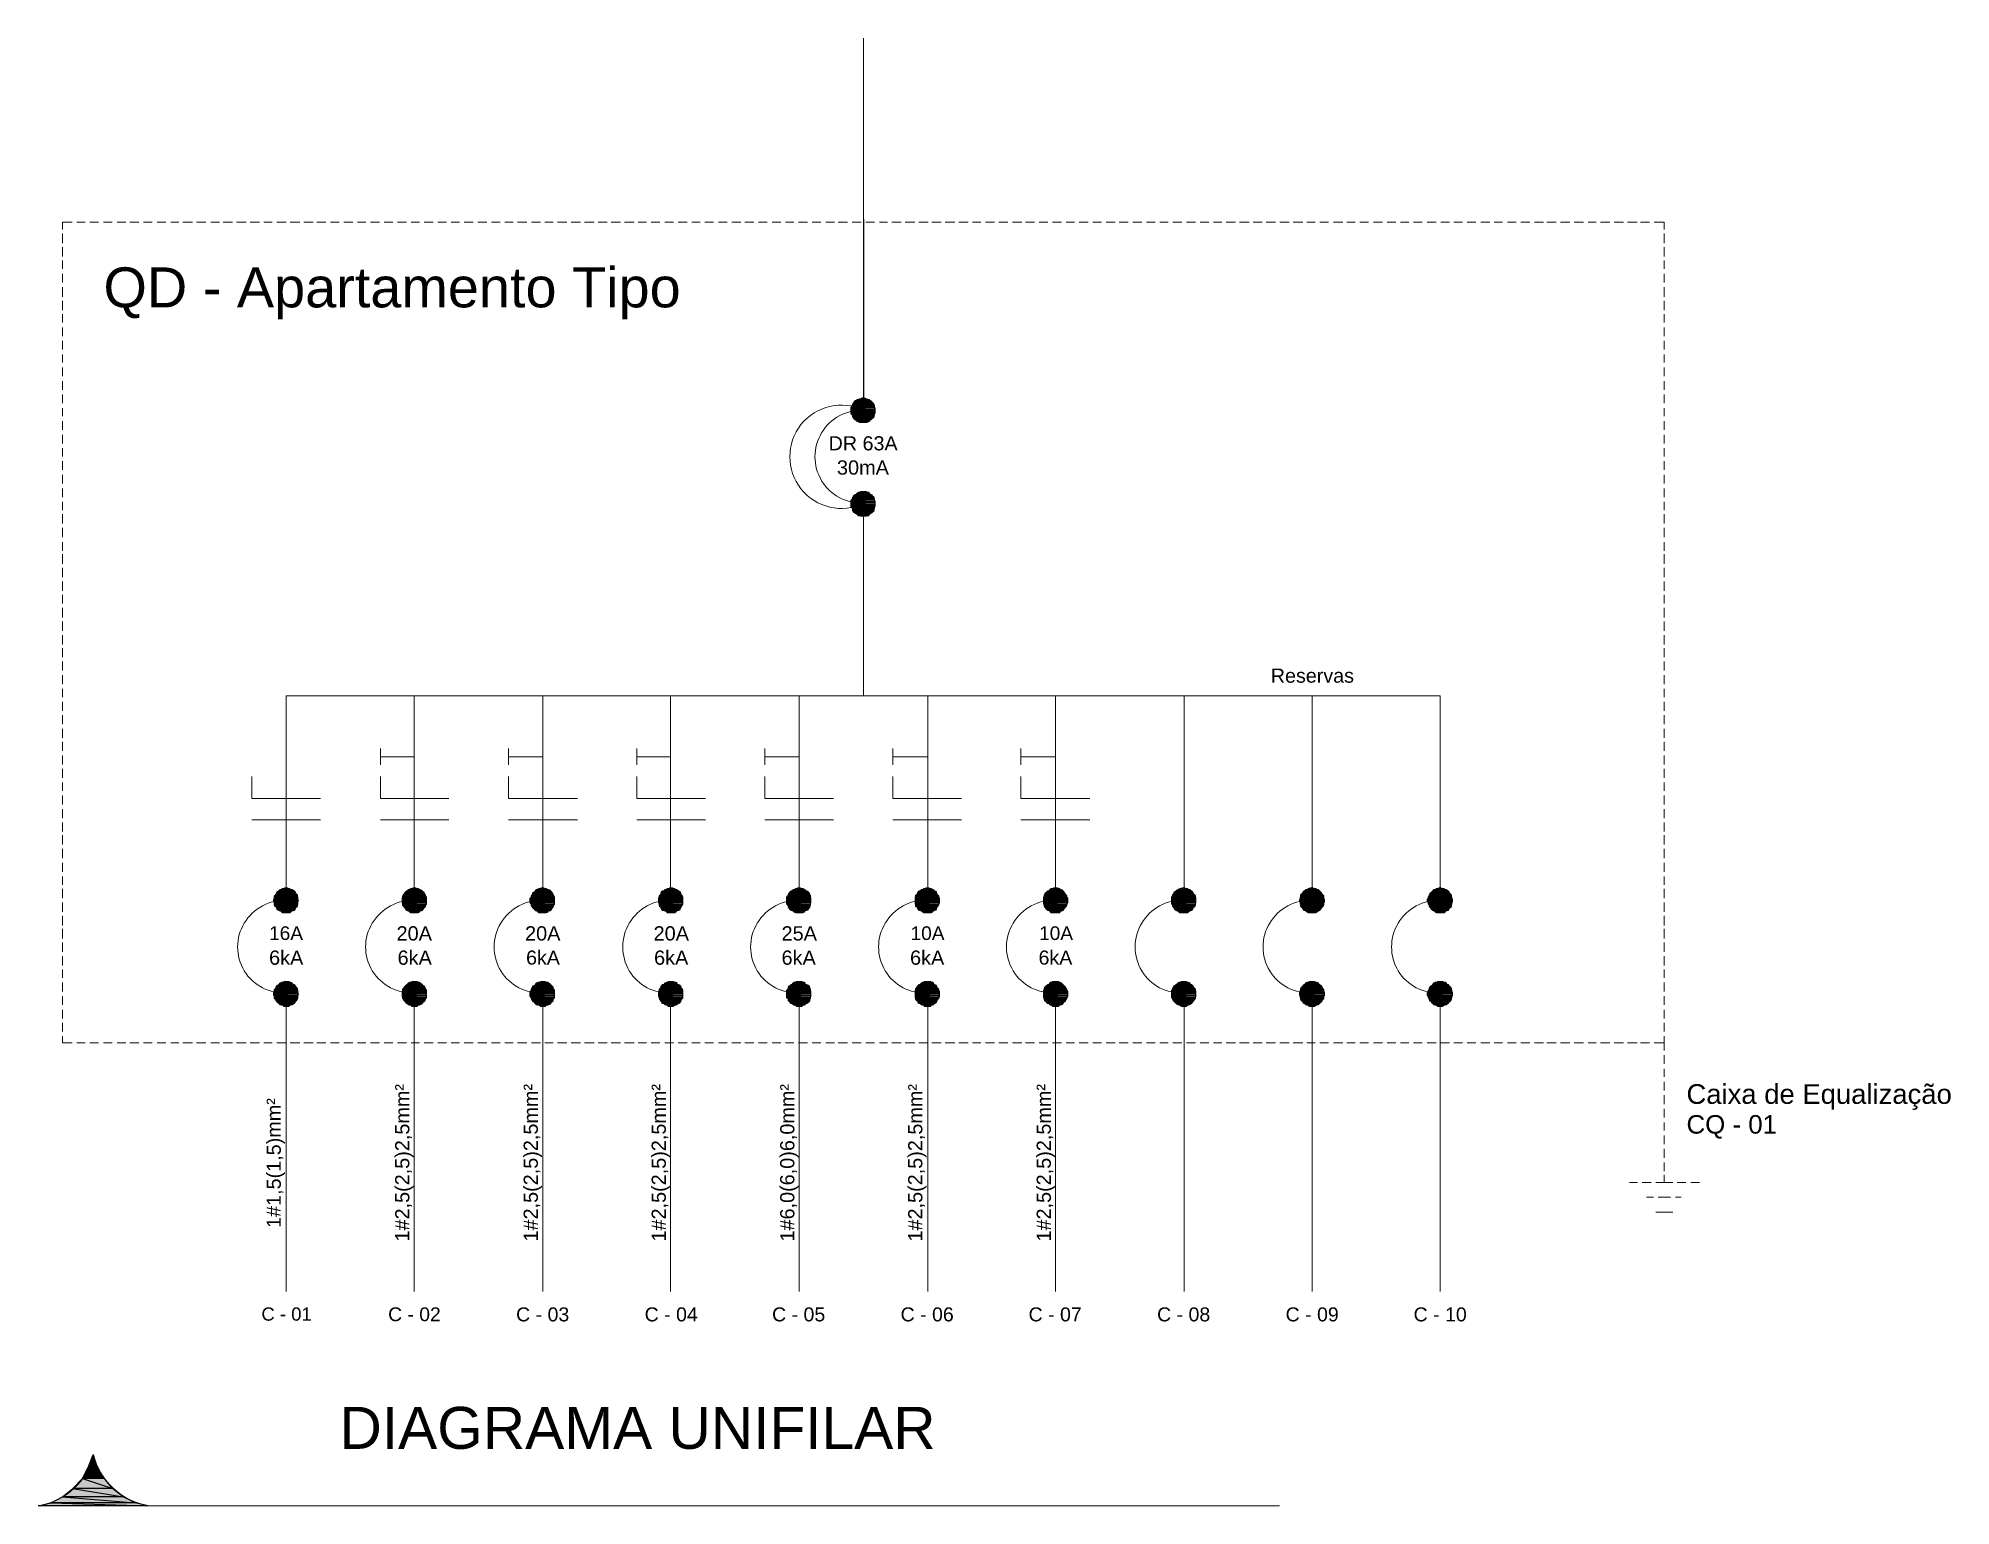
# Model space of a CAD drawing. Header units: millimetres. Extents: x 53 to 176, y -29 to 32.
# Drawn here: x 90.1 to 100.83, y 23.34 to 31.57 of the extents above; entities that cross this region are included whole.
import ezdxf

# ---------------------------------------------------------------- set-up
doc = ezdxf.new("R2010")
doc.units = ezdxf.units.MM
doc.layers.add('13 - Diagrama unifilar', color=7, linetype='Continuous', lineweight=30)
doc.styles.add('Arial0', font='arial.ttf', dxfattribs={"height": 3.14658})

msp = doc.modelspace()

# ---------------------------------------------------------------- texts
at = {"layer": '13 - Diagrama unifilar', "color": 6, "true_color": 0x000006, "style": 'Arial0'}
msp.add_text('QD - Apartamento Tipo', height=0.22427, dxfattribs=at).set_placement((90.467, 30.065))
at = {"layer": '13 - Diagrama unifilar', "color": 7, "true_color": 0x000007, "style": 'Arial0'}
for s, height, p in [('DR 63A', 0.0792, (94.535, 29.263)), ('30mA', 0.0799, (94.582, 29.127)), ('Reservas', 0.0791, (97.016, 27.96)), ('16A', 0.0766, (91.396, 26.517)), ('20A', 0.08, (92.111, 26.514)), ('20A', 0.08, (92.832, 26.514)), ('20A', 0.08, (93.553, 26.514)), ('25A', 0.08, (94.271, 26.514)), ('10A', 0.0766, (94.995, 26.517)), ('10A', 0.0766, (95.716, 26.517)), ('6kA', 0.0799, (91.396, 26.378)), ('6kA', 0.0799, (92.117, 26.378)), ('6kA', 0.0787, (92.838, 26.379)), ('6kA', 0.0799, (93.556, 26.378)), ('6kA', 0.0799, (94.271, 26.378)), ('6kA', 0.0799, (94.992, 26.378)), ('6kA', 0.0787, (95.713, 26.379)), ('Caixa de Equalização', 0.11018, (99.348, 25.598)), ('CQ - 01', 0.1039, (99.348, 25.431)), ('C - 01', 0.0743, (91.353, 24.382)), ('C - 02', 0.0776, (92.064, 24.379)), ('C - 03', 0.0784, (92.782, 24.378)), ('C - 04', 0.0784, (93.503, 24.378)), ('C - 05', 0.0784, (94.218, 24.378)), ('C - 06', 0.0784, (94.939, 24.378)), ('C - 07', 0.0784, (95.657, 24.378)), ('C - 08', 0.0784, (96.378, 24.378)), ('C - 09', 0.0784, (97.099, 24.378)), ('C - 10', 0.0784, (97.817, 24.378))]:
    msp.add_text(s, height=height, dxfattribs=at).set_placement(p)
for s, height, p in [('1#2,5(2,5)2,5mm²', 0.07956, (92.183, 24.826)), ('1#2,5(2,5)2,5mm²', 0.0796, (92.904, 24.826)), ('1#2,5(2,5)2,5mm²', 0.07956, (93.622, 24.826)), ('1#6,0(6,0)6,0mm²', 0.07956, (94.343, 24.826)), ('1#2,5(2,5)2,5mm²', 0.07956, (95.061, 24.826)), ('1#2,5(2,5)2,5mm²', 0.07956, (95.782, 24.826)), ('1#1,5(1,5)mm²', 0.07947, (91.462, 24.902))]:
    msp.add_text(s, height=height, rotation=90, dxfattribs=at).set_placement(p)
at = {"layer": '13 - Diagrama unifilar', "color": 251, "true_color": 0x545454, "style": 'Arial0'}
msp.add_text('DIAGRAMA UNIFILAR', height=0.23546, dxfattribs=at).set_placement((91.791, 23.663))

# ---------------------------------------------------------------- hatches: boundary and pattern name
at = {"layer": '13 - Diagrama unifilar', "true_color": 0x000007}
h = msp.add_hatch(color=7, dxfattribs=at)
h.paths.add_polyline_path([(94.793, 29.513), (94.668, 29.513), (94.793, 29.503)])
h.paths.add_polyline_path([(94.668, 29.513), (94.793, 29.503), (94.661, 29.503)])
h = msp.add_hatch(color=7, dxfattribs=at)
h.paths.add_polyline_path([(94.79, 29.517), (94.671, 29.517), (94.793, 29.513)])
h.paths.add_polyline_path([(94.671, 29.517), (94.793, 29.513), (94.668, 29.513)])
h = msp.add_hatch(color=7, dxfattribs=at)
h.paths.add_polyline_path([(94.783, 29.53), (94.674, 29.53), (94.79, 29.52)])
h.paths.add_polyline_path([(94.674, 29.53), (94.79, 29.52), (94.671, 29.52)])
h = msp.add_hatch(color=7, dxfattribs=at)
h.paths.add_polyline_path([(94.79, 29.52), (94.671, 29.52), (94.79, 29.517)])
h.paths.add_polyline_path([(94.671, 29.52), (94.79, 29.517), (94.671, 29.517)])
h = msp.add_hatch(color=7, dxfattribs=at)
h.paths.add_polyline_path([(94.78, 29.533), (94.678, 29.533), (94.783, 29.53)])
h.paths.add_polyline_path([(94.678, 29.533), (94.783, 29.53), (94.674, 29.53)])
h = msp.add_hatch(color=7, dxfattribs=at)
h.paths.add_polyline_path([(94.773, 29.54), (94.684, 29.54), (94.78, 29.533)])
h.paths.add_polyline_path([(94.684, 29.54), (94.78, 29.533), (94.678, 29.533)])
h = msp.add_hatch(color=7, dxfattribs=at)
h.paths.add_polyline_path([(94.767, 29.543), (94.691, 29.543), (94.773, 29.54)])
h.paths.add_polyline_path([(94.691, 29.543), (94.773, 29.54), (94.684, 29.54)])
h = msp.add_hatch(color=7, dxfattribs=at)
h.paths.add_polyline_path([(94.764, 29.546), (94.694, 29.546), (94.767, 29.543)])
h.paths.add_polyline_path([(94.694, 29.546), (94.767, 29.543), (94.691, 29.543)])
h = msp.add_hatch(color=7, dxfattribs=at)
h.paths.add_polyline_path([(94.75, 29.55), (94.707, 29.55), (94.76, 29.546)])
h.paths.add_polyline_path([(94.707, 29.55), (94.76, 29.546), (94.701, 29.546)])
h = msp.add_hatch(color=7, dxfattribs=at)
h.paths.add_polyline_path([(94.737, 29.556), (94.721, 29.556), (94.747, 29.55)])
h.paths.add_polyline_path([(94.721, 29.556), (94.747, 29.55), (94.714, 29.55)])
h = msp.add_hatch(color=7, dxfattribs=at)
h.paths.add_polyline_path([(94.793, 29.503), (94.661, 29.503), (94.797, 29.5)])
h.paths.add_polyline_path([(94.661, 29.503), (94.797, 29.5), (94.661, 29.5)])
h = msp.add_hatch(color=7, dxfattribs=at)
h.paths.add_polyline_path([(94.797, 29.5), (94.661, 29.5), (94.797, 29.49)])
h.paths.add_polyline_path([(94.661, 29.5), (94.797, 29.49), (94.661, 29.49)])
h = msp.add_hatch(color=7, dxfattribs=at)
h.paths.add_polyline_path([(94.797, 29.49), (94.661, 29.49), (94.797, 29.487)])
h.paths.add_polyline_path([(94.661, 29.49), (94.797, 29.487), (94.661, 29.487)])
h = msp.add_hatch(color=7, dxfattribs=at)
h.paths.add_polyline_path([(94.797, 29.487), (94.661, 29.487), (94.797, 29.48)])
h.paths.add_polyline_path([(94.661, 29.487), (94.797, 29.48), (94.661, 29.48)])
h = msp.add_hatch(color=7, dxfattribs=at)
h.paths.add_polyline_path([(94.797, 29.48), (94.661, 29.48), (94.797, 29.474)])
h.paths.add_polyline_path([(94.661, 29.48), (94.797, 29.474), (94.661, 29.474)])
h = msp.add_hatch(color=7, dxfattribs=at)
h.paths.add_polyline_path([(94.797, 29.474), (94.661, 29.474), (94.793, 29.467)])
h.paths.add_polyline_path([(94.661, 29.474), (94.793, 29.467), (94.661, 29.467)])
h = msp.add_hatch(color=7, dxfattribs=at)
h.paths.add_polyline_path([(94.793, 29.467), (94.661, 29.467), (94.793, 29.464)])
h.paths.add_polyline_path([(94.661, 29.467), (94.793, 29.464), (94.668, 29.464)])
h = msp.add_hatch(color=7, dxfattribs=at)
h.paths.add_polyline_path([(94.793, 29.464), (94.668, 29.464), (94.79, 29.454)])
h.paths.add_polyline_path([(94.668, 29.464), (94.79, 29.454), (94.671, 29.454)])
h = msp.add_hatch(color=7, dxfattribs=at)
h.paths.add_polyline_path([(94.79, 29.454), (94.671, 29.454), (94.79, 29.451)])
h.paths.add_polyline_path([(94.671, 29.454), (94.79, 29.451), (94.671, 29.451)])
h = msp.add_hatch(color=7, dxfattribs=at)
h.paths.add_polyline_path([(94.79, 29.451), (94.671, 29.451), (94.783, 29.444)])
h.paths.add_polyline_path([(94.671, 29.451), (94.783, 29.444), (94.674, 29.444)])
h = msp.add_hatch(color=7, dxfattribs=at)
h.paths.add_polyline_path([(94.783, 29.444), (94.674, 29.444), (94.78, 29.441)])
h.paths.add_polyline_path([(94.674, 29.444), (94.78, 29.441), (94.678, 29.441)])
h = msp.add_hatch(color=7, dxfattribs=at)
h.paths.add_polyline_path([(94.78, 29.441), (94.678, 29.441), (94.773, 29.434)])
h.paths.add_polyline_path([(94.678, 29.441), (94.773, 29.434), (94.684, 29.434)])
h = msp.add_hatch(color=7, dxfattribs=at)
h.paths.add_polyline_path([(94.767, 29.434), (94.691, 29.434), (94.764, 29.427)])
h.paths.add_polyline_path([(94.691, 29.434), (94.764, 29.427), (94.694, 29.427)])
h = msp.add_hatch(color=7, dxfattribs=at)
h.paths.add_polyline_path([(94.764, 29.427), (94.694, 29.427), (94.76, 29.424)])
h.paths.add_polyline_path([(94.694, 29.427), (94.76, 29.424), (94.701, 29.424)])
h = msp.add_hatch(color=7, dxfattribs=at)
h.paths.add_polyline_path([(94.76, 29.424), (94.701, 29.424), (94.75, 29.421)])
h.paths.add_polyline_path([(94.701, 29.424), (94.75, 29.421), (94.707, 29.421)])
h = msp.add_hatch(color=7, dxfattribs=at)
h.paths.add_polyline_path([(94.793, 28.987), (94.668, 28.987), (94.793, 28.984)])
h.paths.add_polyline_path([(94.668, 28.987), (94.793, 28.984), (94.661, 28.984)])
h = msp.add_hatch(color=7, dxfattribs=at)
h.paths.add_polyline_path([(94.793, 28.984), (94.661, 28.984), (94.797, 28.974)])
h.paths.add_polyline_path([(94.661, 28.984), (94.797, 28.974), (94.661, 28.974)])
h = msp.add_hatch(color=7, dxfattribs=at)
h.paths.add_polyline_path([(94.797, 28.974), (94.661, 28.974), (94.797, 28.971)])
h.paths.add_polyline_path([(94.661, 28.974), (94.797, 28.971), (94.661, 28.971)])
h = msp.add_hatch(color=7, dxfattribs=at)
h.paths.add_polyline_path([(94.797, 28.971), (94.661, 28.971), (94.797, 28.961)])
h.paths.add_polyline_path([(94.661, 28.971), (94.797, 28.961), (94.661, 28.961)])
h = msp.add_hatch(color=7, dxfattribs=at)
h.paths.add_polyline_path([(94.79, 28.997), (94.671, 28.997), (94.793, 28.987)])
h.paths.add_polyline_path([(94.671, 28.997), (94.793, 28.987), (94.668, 28.987)])
h = msp.add_hatch(color=7, dxfattribs=at)
h.paths.add_polyline_path([(94.783, 29.004), (94.674, 29.004), (94.79, 29.001)])
h.paths.add_polyline_path([(94.674, 29.004), (94.79, 29.001), (94.671, 29.001)])
h = msp.add_hatch(color=7, dxfattribs=at)
h.paths.add_polyline_path([(94.79, 29.001), (94.671, 29.001), (94.79, 28.997)])
h.paths.add_polyline_path([(94.671, 29.001), (94.79, 28.997), (94.671, 28.997)])
h = msp.add_hatch(color=7, dxfattribs=at)
h.paths.add_polyline_path([(94.78, 29.011), (94.678, 29.011), (94.783, 29.004)])
h.paths.add_polyline_path([(94.678, 29.011), (94.783, 29.004), (94.674, 29.004)])
h = msp.add_hatch(color=7, dxfattribs=at)
h.paths.add_polyline_path([(94.773, 29.014), (94.684, 29.014), (94.78, 29.011)])
h.paths.add_polyline_path([(94.684, 29.014), (94.78, 29.011), (94.678, 29.011)])
h = msp.add_hatch(color=7, dxfattribs=at)
h.paths.add_polyline_path([(94.767, 29.017), (94.691, 29.017), (94.773, 29.014)])
h.paths.add_polyline_path([(94.691, 29.017), (94.773, 29.014), (94.684, 29.014)])
h = msp.add_hatch(color=7, dxfattribs=at)
h.paths.add_polyline_path([(94.764, 29.021), (94.694, 29.021), (94.767, 29.017)])
h.paths.add_polyline_path([(94.694, 29.021), (94.767, 29.017), (94.691, 29.017)])
h = msp.add_hatch(color=7, dxfattribs=at)
h.paths.add_polyline_path([(94.76, 29.027), (94.701, 29.027), (94.764, 29.021)])
h.paths.add_polyline_path([(94.701, 29.027), (94.764, 29.021), (94.694, 29.021)])
h = msp.add_hatch(color=7, dxfattribs=at)
h.paths.add_polyline_path([(94.747, 29.03), (94.714, 29.03), (94.75, 29.027)])
h.paths.add_polyline_path([(94.714, 29.03), (94.75, 29.027), (94.707, 29.027)])
h = msp.add_hatch(color=7, dxfattribs=at)
h.paths.add_polyline_path([(94.797, 28.961), (94.661, 28.961), (94.797, 28.958)])
h.paths.add_polyline_path([(94.661, 28.961), (94.797, 28.958), (94.661, 28.958)])
h = msp.add_hatch(color=7, dxfattribs=at)
h.paths.add_polyline_path([(94.797, 28.958), (94.661, 28.958), (94.797, 28.951)])
h.paths.add_polyline_path([(94.661, 28.958), (94.797, 28.951), (94.661, 28.951)])
h = msp.add_hatch(color=7, dxfattribs=at)
h.paths.add_polyline_path([(94.797, 28.951), (94.661, 28.951), (94.793, 28.944)])
h.paths.add_polyline_path([(94.661, 28.951), (94.793, 28.944), (94.661, 28.944)])
h = msp.add_hatch(color=7, dxfattribs=at)
h.paths.add_polyline_path([(94.793, 28.944), (94.661, 28.944), (94.793, 28.938)])
h.paths.add_polyline_path([(94.661, 28.944), (94.793, 28.938), (94.668, 28.938)])
h = msp.add_hatch(color=7, dxfattribs=at)
h.paths.add_polyline_path([(94.793, 28.938), (94.668, 28.938), (94.79, 28.935)])
h.paths.add_polyline_path([(94.668, 28.938), (94.79, 28.935), (94.671, 28.935)])
h = msp.add_hatch(color=7, dxfattribs=at)
h.paths.add_polyline_path([(94.79, 28.935), (94.671, 28.935), (94.79, 28.925)])
h.paths.add_polyline_path([(94.671, 28.935), (94.79, 28.925), (94.671, 28.925)])
h = msp.add_hatch(color=7, dxfattribs=at)
h.paths.add_polyline_path([(94.79, 28.925), (94.671, 28.925), (94.783, 28.921)])
h.paths.add_polyline_path([(94.671, 28.925), (94.783, 28.921), (94.674, 28.921)])
h = msp.add_hatch(color=7, dxfattribs=at)
h.paths.add_polyline_path([(94.783, 28.921), (94.674, 28.921), (94.78, 28.915)])
h.paths.add_polyline_path([(94.674, 28.921), (94.78, 28.915), (94.678, 28.915)])
h = msp.add_hatch(color=7, dxfattribs=at)
h.paths.add_polyline_path([(94.78, 28.915), (94.678, 28.915), (94.773, 28.911)])
h.paths.add_polyline_path([(94.678, 28.915), (94.773, 28.911), (94.684, 28.911)])
h = msp.add_hatch(color=7, dxfattribs=at)
h.paths.add_polyline_path([(94.773, 28.911), (94.684, 28.911), (94.767, 28.908)])
h.paths.add_polyline_path([(94.684, 28.911), (94.767, 28.908), (94.691, 28.908)])
h = msp.add_hatch(color=7, dxfattribs=at)
h.paths.add_polyline_path([(94.767, 28.908), (94.691, 28.908), (94.764, 28.905)])
h.paths.add_polyline_path([(94.691, 28.908), (94.764, 28.905), (94.694, 28.905)])
h = msp.add_hatch(color=7, dxfattribs=at)
h.paths.add_polyline_path([(94.764, 28.905), (94.694, 28.905), (94.76, 28.898)])
h.paths.add_polyline_path([(94.694, 28.905), (94.76, 28.898), (94.701, 28.898)])
h = msp.add_hatch(color=7, dxfattribs=at)
h.paths.add_polyline_path([(94.75, 28.898), (94.707, 28.898), (94.747, 28.895)])
h.paths.add_polyline_path([(94.707, 28.898), (94.747, 28.895), (94.714, 28.895)])
h = msp.add_hatch(color=7, dxfattribs=at)
h.paths.add_polyline_path([(91.558, 26.751), (91.426, 26.751), (91.558, 26.745)])
h.paths.add_polyline_path([(91.426, 26.751), (91.558, 26.745), (91.423, 26.745)])
h = msp.add_hatch(color=7, dxfattribs=at)
h.paths.add_polyline_path([(91.558, 26.745), (91.423, 26.745), (91.561, 26.738)])
h.paths.add_polyline_path([(91.423, 26.745), (91.561, 26.738), (91.423, 26.738)])
h = msp.add_hatch(color=7, dxfattribs=at)
h.paths.add_polyline_path([(91.561, 26.738), (91.423, 26.738), (91.558, 26.731)])
h.paths.add_polyline_path([(91.423, 26.738), (91.558, 26.731), (91.423, 26.731)])
h = msp.add_hatch(color=7, dxfattribs=at)
h.paths.add_polyline_path([(91.558, 26.731), (91.423, 26.731), (91.558, 26.728)])
h.paths.add_polyline_path([(91.423, 26.731), (91.558, 26.728), (91.426, 26.728)])
h = msp.add_hatch(color=7, dxfattribs=at)
h.paths.add_polyline_path([(91.555, 26.768), (91.432, 26.768), (91.555, 26.764)])
h.paths.add_polyline_path([(91.432, 26.768), (91.555, 26.764), (91.426, 26.764)])
h = msp.add_hatch(color=7, dxfattribs=at)
h.paths.add_polyline_path([(91.555, 26.764), (91.426, 26.764), (91.558, 26.758)])
h.paths.add_polyline_path([(91.426, 26.764), (91.558, 26.758), (91.426, 26.758)])
h = msp.add_hatch(color=7, dxfattribs=at)
h.paths.add_polyline_path([(91.558, 26.758), (91.426, 26.758), (91.558, 26.751)])
h.paths.add_polyline_path([(91.426, 26.758), (91.558, 26.751), (91.426, 26.751)])
h = msp.add_hatch(color=7, dxfattribs=at)
h.paths.add_polyline_path([(91.558, 26.728), (91.426, 26.728), (91.558, 26.718)])
h.paths.add_polyline_path([(91.426, 26.728), (91.558, 26.718), (91.426, 26.718)])
h = msp.add_hatch(color=7, dxfattribs=at)
h.paths.add_polyline_path([(91.558, 26.718), (91.426, 26.718), (91.555, 26.715)])
h.paths.add_polyline_path([(91.426, 26.718), (91.555, 26.715), (91.426, 26.715)])
h = msp.add_hatch(color=7, dxfattribs=at)
h.paths.add_polyline_path([(91.548, 26.774), (91.436, 26.774), (91.555, 26.768)])
h.paths.add_polyline_path([(91.436, 26.774), (91.555, 26.768), (91.432, 26.768)])
h = msp.add_hatch(color=7, dxfattribs=at)
h.paths.add_polyline_path([(91.545, 26.781), (91.439, 26.781), (91.548, 26.774)])
h.paths.add_polyline_path([(91.439, 26.781), (91.548, 26.774), (91.436, 26.774)])
h = msp.add_hatch(color=7, dxfattribs=at)
h.paths.add_polyline_path([(91.542, 26.788), (91.442, 26.788), (91.545, 26.781)])
h.paths.add_polyline_path([(91.442, 26.788), (91.545, 26.781), (91.439, 26.781)])
h = msp.add_hatch(color=7, dxfattribs=at)
h.paths.add_polyline_path([(91.538, 26.791), (91.449, 26.791), (91.542, 26.788)])
h.paths.add_polyline_path([(91.449, 26.791), (91.542, 26.788), (91.442, 26.788)])
h = msp.add_hatch(color=7, dxfattribs=at)
h.paths.add_polyline_path([(91.532, 26.794), (91.452, 26.794), (91.538, 26.791)])
h.paths.add_polyline_path([(91.452, 26.794), (91.538, 26.791), (91.449, 26.791)])
h = msp.add_hatch(color=7, dxfattribs=at)
h.paths.add_polyline_path([(91.525, 26.798), (91.456, 26.798), (91.532, 26.794)])
h.paths.add_polyline_path([(91.456, 26.798), (91.532, 26.794), (91.452, 26.794)])
h = msp.add_hatch(color=7, dxfattribs=at)
h.paths.add_polyline_path([(91.512, 26.804), (91.469, 26.804), (91.518, 26.798)])
h.paths.add_polyline_path([(91.469, 26.804), (91.518, 26.798), (91.466, 26.798)])
h = msp.add_hatch(color=7, dxfattribs=at)
h.paths.add_polyline_path([(91.499, 26.807), (91.482, 26.807), (91.509, 26.804)])
h.paths.add_polyline_path([(91.482, 26.807), (91.509, 26.804), (91.479, 26.804)])
h = msp.add_hatch(color=7, dxfattribs=at)
h.paths.add_polyline_path([(92.279, 26.758), (92.147, 26.758), (92.279, 26.751)])
h.paths.add_polyline_path([(92.147, 26.758), (92.279, 26.751), (92.144, 26.751)])
h = msp.add_hatch(color=7, dxfattribs=at)
h.paths.add_polyline_path([(92.279, 26.751), (92.144, 26.751), (92.279, 26.745)])
h.paths.add_polyline_path([(92.144, 26.751), (92.279, 26.745), (92.144, 26.745)])
h = msp.add_hatch(color=7, dxfattribs=at)
h.paths.add_polyline_path([(92.279, 26.745), (92.144, 26.745), (92.279, 26.738)])
h.paths.add_polyline_path([(92.144, 26.745), (92.279, 26.738), (92.144, 26.738)])
h = msp.add_hatch(color=7, dxfattribs=at)
h.paths.add_polyline_path([(92.279, 26.738), (92.144, 26.738), (92.279, 26.731)])
h.paths.add_polyline_path([(92.144, 26.738), (92.279, 26.731), (92.144, 26.731)])
h = msp.add_hatch(color=7, dxfattribs=at)
h.paths.add_polyline_path([(92.279, 26.731), (92.144, 26.731), (92.279, 26.728)])
h.paths.add_polyline_path([(92.144, 26.731), (92.279, 26.728), (92.144, 26.728)])
h = msp.add_hatch(color=7, dxfattribs=at)
h.paths.add_polyline_path([(92.279, 26.728), (92.144, 26.728), (92.279, 26.718)])
h.paths.add_polyline_path([(92.144, 26.728), (92.279, 26.718), (92.147, 26.718)])
h = msp.add_hatch(color=7, dxfattribs=at)
h.paths.add_polyline_path([(92.273, 26.768), (92.15, 26.768), (92.273, 26.764)])
h.paths.add_polyline_path([(92.15, 26.768), (92.273, 26.764), (92.147, 26.764)])
h = msp.add_hatch(color=7, dxfattribs=at)
h.paths.add_polyline_path([(92.273, 26.764), (92.147, 26.764), (92.279, 26.758)])
h.paths.add_polyline_path([(92.147, 26.764), (92.279, 26.758), (92.147, 26.758)])
h = msp.add_hatch(color=7, dxfattribs=at)
h.paths.add_polyline_path([(92.279, 26.718), (92.147, 26.718), (92.273, 26.715)])
h.paths.add_polyline_path([(92.147, 26.718), (92.273, 26.715), (92.147, 26.715)])
h = msp.add_hatch(color=7, dxfattribs=at)
h.paths.add_polyline_path([(92.269, 26.774), (92.154, 26.774), (92.273, 26.768)])
h.paths.add_polyline_path([(92.154, 26.774), (92.273, 26.768), (92.15, 26.768)])
h = msp.add_hatch(color=7, dxfattribs=at)
h.paths.add_polyline_path([(92.266, 26.781), (92.16, 26.781), (92.269, 26.774)])
h.paths.add_polyline_path([(92.16, 26.781), (92.269, 26.774), (92.154, 26.774)])
h = msp.add_hatch(color=7, dxfattribs=at)
h.paths.add_polyline_path([(92.259, 26.788), (92.164, 26.788), (92.266, 26.781)])
h.paths.add_polyline_path([(92.164, 26.788), (92.266, 26.781), (92.16, 26.781)])
h = msp.add_hatch(color=7, dxfattribs=at)
h.paths.add_polyline_path([(92.256, 26.791), (92.167, 26.791), (92.259, 26.788)])
h.paths.add_polyline_path([(92.167, 26.791), (92.259, 26.788), (92.164, 26.788)])
h = msp.add_hatch(color=7, dxfattribs=at)
h.paths.add_polyline_path([(92.253, 26.794), (92.173, 26.794), (92.256, 26.791)])
h.paths.add_polyline_path([(92.173, 26.794), (92.256, 26.791), (92.167, 26.791)])
h = msp.add_hatch(color=7, dxfattribs=at)
h.paths.add_polyline_path([(92.243, 26.798), (92.177, 26.798), (92.253, 26.794)])
h.paths.add_polyline_path([(92.177, 26.798), (92.253, 26.794), (92.173, 26.794)])
h = msp.add_hatch(color=7, dxfattribs=at)
h.paths.add_polyline_path([(92.233, 26.804), (92.19, 26.804), (92.24, 26.798)])
h.paths.add_polyline_path([(92.19, 26.804), (92.24, 26.798), (92.183, 26.798)])
h = msp.add_hatch(color=7, dxfattribs=at)
h.paths.add_polyline_path([(92.22, 26.807), (92.203, 26.807), (92.226, 26.804)])
h.paths.add_polyline_path([(92.203, 26.807), (92.226, 26.804), (92.197, 26.804)])
h = msp.add_hatch(color=7, dxfattribs=at)
h.paths.add_polyline_path([(92.997, 26.758), (92.868, 26.758), (92.997, 26.751)])
h.paths.add_polyline_path([(92.868, 26.758), (92.997, 26.751), (92.861, 26.751)])
h = msp.add_hatch(color=7, dxfattribs=at)
h.paths.add_polyline_path([(92.997, 26.751), (92.861, 26.751), (92.997, 26.745)])
h.paths.add_polyline_path([(92.861, 26.751), (92.997, 26.745), (92.861, 26.745)])
h = msp.add_hatch(color=7, dxfattribs=at)
h.paths.add_polyline_path([(92.997, 26.745), (92.861, 26.745), (92.997, 26.738)])
h.paths.add_polyline_path([(92.861, 26.745), (92.997, 26.738), (92.861, 26.738)])
h = msp.add_hatch(color=7, dxfattribs=at)
h.paths.add_polyline_path([(92.997, 26.738), (92.861, 26.738), (92.997, 26.731)])
h.paths.add_polyline_path([(92.861, 26.738), (92.997, 26.731), (92.861, 26.731)])
h = msp.add_hatch(color=7, dxfattribs=at)
h.paths.add_polyline_path([(92.997, 26.731), (92.861, 26.731), (92.997, 26.728)])
h.paths.add_polyline_path([(92.861, 26.731), (92.997, 26.728), (92.861, 26.728)])
h = msp.add_hatch(color=7, dxfattribs=at)
h.paths.add_polyline_path([(92.997, 26.728), (92.861, 26.728), (92.997, 26.718)])
h.paths.add_polyline_path([(92.861, 26.728), (92.997, 26.718), (92.868, 26.718)])
h = msp.add_hatch(color=7, dxfattribs=at)
h.paths.add_polyline_path([(92.99, 26.768), (92.871, 26.768), (92.994, 26.764)])
h.paths.add_polyline_path([(92.871, 26.768), (92.994, 26.764), (92.868, 26.764)])
h = msp.add_hatch(color=7, dxfattribs=at)
h.paths.add_polyline_path([(92.994, 26.764), (92.868, 26.764), (92.997, 26.758)])
h.paths.add_polyline_path([(92.868, 26.764), (92.997, 26.758), (92.868, 26.758)])
h = msp.add_hatch(color=7, dxfattribs=at)
h.paths.add_polyline_path([(92.997, 26.718), (92.868, 26.718), (92.994, 26.715)])
h.paths.add_polyline_path([(92.868, 26.718), (92.994, 26.715), (92.868, 26.715)])
h = msp.add_hatch(color=7, dxfattribs=at)
h.paths.add_polyline_path([(92.99, 26.774), (92.875, 26.774), (92.99, 26.768)])
h.paths.add_polyline_path([(92.875, 26.774), (92.99, 26.768), (92.871, 26.768)])
h = msp.add_hatch(color=7, dxfattribs=at)
h.paths.add_polyline_path([(92.981, 26.788), (92.885, 26.788), (92.984, 26.781)])
h.paths.add_polyline_path([(92.885, 26.788), (92.984, 26.781), (92.875, 26.781)])
h = msp.add_hatch(color=7, dxfattribs=at)
h.paths.add_polyline_path([(92.984, 26.781), (92.875, 26.781), (92.99, 26.774)])
h.paths.add_polyline_path([(92.875, 26.781), (92.99, 26.774), (92.875, 26.774)])
h = msp.add_hatch(color=7, dxfattribs=at)
h.paths.add_polyline_path([(92.977, 26.791), (92.888, 26.791), (92.981, 26.788)])
h.paths.add_polyline_path([(92.888, 26.791), (92.981, 26.788), (92.885, 26.788)])
h = msp.add_hatch(color=7, dxfattribs=at)
h.paths.add_polyline_path([(92.974, 26.794), (92.891, 26.794), (92.977, 26.791)])
h.paths.add_polyline_path([(92.891, 26.794), (92.977, 26.791), (92.888, 26.791)])
h = msp.add_hatch(color=7, dxfattribs=at)
h.paths.add_polyline_path([(92.964, 26.798), (92.895, 26.798), (92.974, 26.794)])
h.paths.add_polyline_path([(92.895, 26.798), (92.974, 26.794), (92.891, 26.794)])
h = msp.add_hatch(color=7, dxfattribs=at)
h.paths.add_polyline_path([(92.951, 26.804), (92.908, 26.804), (92.961, 26.798)])
h.paths.add_polyline_path([(92.908, 26.804), (92.961, 26.798), (92.904, 26.798)])
h = msp.add_hatch(color=7, dxfattribs=at)
h.paths.add_polyline_path([(92.938, 26.807), (92.921, 26.807), (92.947, 26.804)])
h.paths.add_polyline_path([(92.921, 26.807), (92.947, 26.804), (92.918, 26.804)])
h = msp.add_hatch(color=7, dxfattribs=at)
h.paths.add_polyline_path([(93.718, 26.758), (93.586, 26.758), (93.718, 26.751)])
h.paths.add_polyline_path([(93.586, 26.758), (93.718, 26.751), (93.583, 26.751)])
h = msp.add_hatch(color=7, dxfattribs=at)
h.paths.add_polyline_path([(93.718, 26.751), (93.583, 26.751), (93.718, 26.745)])
h.paths.add_polyline_path([(93.583, 26.751), (93.718, 26.745), (93.583, 26.745)])
h = msp.add_hatch(color=7, dxfattribs=at)
h.paths.add_polyline_path([(93.718, 26.745), (93.583, 26.745), (93.718, 26.738)])
h.paths.add_polyline_path([(93.583, 26.745), (93.718, 26.738), (93.583, 26.738)])
h = msp.add_hatch(color=7, dxfattribs=at)
h.paths.add_polyline_path([(93.718, 26.738), (93.583, 26.738), (93.718, 26.731)])
h.paths.add_polyline_path([(93.583, 26.738), (93.718, 26.731), (93.583, 26.731)])
h = msp.add_hatch(color=7, dxfattribs=at)
h.paths.add_polyline_path([(93.718, 26.731), (93.583, 26.731), (93.718, 26.728)])
h.paths.add_polyline_path([(93.583, 26.731), (93.718, 26.728), (93.583, 26.728)])
h = msp.add_hatch(color=7, dxfattribs=at)
h.paths.add_polyline_path([(93.718, 26.728), (93.583, 26.728), (93.718, 26.718)])
h.paths.add_polyline_path([(93.583, 26.728), (93.718, 26.718), (93.586, 26.718)])
h = msp.add_hatch(color=7, dxfattribs=at)
h.paths.add_polyline_path([(93.708, 26.768), (93.589, 26.768), (93.715, 26.764)])
h.paths.add_polyline_path([(93.589, 26.768), (93.715, 26.764), (93.586, 26.764)])
h = msp.add_hatch(color=7, dxfattribs=at)
h.paths.add_polyline_path([(93.715, 26.764), (93.586, 26.764), (93.718, 26.758)])
h.paths.add_polyline_path([(93.586, 26.764), (93.718, 26.758), (93.586, 26.758)])
h = msp.add_hatch(color=7, dxfattribs=at)
h.paths.add_polyline_path([(93.718, 26.718), (93.586, 26.718), (93.715, 26.715)])
h.paths.add_polyline_path([(93.586, 26.718), (93.715, 26.715), (93.586, 26.715)])
h = msp.add_hatch(color=7, dxfattribs=at)
h.paths.add_polyline_path([(93.708, 26.774), (93.596, 26.774), (93.708, 26.768)])
h.paths.add_polyline_path([(93.596, 26.774), (93.708, 26.768), (93.589, 26.768)])
h = msp.add_hatch(color=7, dxfattribs=at)
h.paths.add_polyline_path([(93.702, 26.788), (93.599, 26.788), (93.705, 26.781)])
h.paths.add_polyline_path([(93.599, 26.788), (93.705, 26.781), (93.596, 26.781)])
h = msp.add_hatch(color=7, dxfattribs=at)
h.paths.add_polyline_path([(93.705, 26.781), (93.596, 26.781), (93.708, 26.774)])
h.paths.add_polyline_path([(93.596, 26.781), (93.708, 26.774), (93.596, 26.774)])
h = msp.add_hatch(color=7, dxfattribs=at)
h.paths.add_polyline_path([(93.695, 26.791), (93.602, 26.791), (93.702, 26.788)])
h.paths.add_polyline_path([(93.602, 26.791), (93.702, 26.788), (93.599, 26.788)])
h = msp.add_hatch(color=7, dxfattribs=at)
h.paths.add_polyline_path([(93.688, 26.794), (93.612, 26.794), (93.695, 26.791)])
h.paths.add_polyline_path([(93.612, 26.794), (93.695, 26.791), (93.602, 26.791)])
h = msp.add_hatch(color=7, dxfattribs=at)
h.paths.add_polyline_path([(93.685, 26.798), (93.616, 26.798), (93.688, 26.794)])
h.paths.add_polyline_path([(93.616, 26.798), (93.688, 26.794), (93.612, 26.794)])
h = msp.add_hatch(color=7, dxfattribs=at)
h.paths.add_polyline_path([(93.672, 26.804), (93.629, 26.804), (93.679, 26.798)])
h.paths.add_polyline_path([(93.629, 26.804), (93.679, 26.798), (93.626, 26.798)])
h = msp.add_hatch(color=7, dxfattribs=at)
h.paths.add_polyline_path([(93.659, 26.807), (93.642, 26.807), (93.665, 26.804)])
h.paths.add_polyline_path([(93.642, 26.807), (93.665, 26.804), (93.636, 26.804)])
h = msp.add_hatch(color=7, dxfattribs=at)
h.paths.add_polyline_path([(94.433, 26.764), (94.307, 26.764), (94.433, 26.758)])
h.paths.add_polyline_path([(94.307, 26.764), (94.433, 26.758), (94.3, 26.758)])
h = msp.add_hatch(color=7, dxfattribs=at)
h.paths.add_polyline_path([(94.433, 26.758), (94.3, 26.758), (94.436, 26.751)])
h.paths.add_polyline_path([(94.3, 26.758), (94.436, 26.751), (94.3, 26.751)])
h = msp.add_hatch(color=7, dxfattribs=at)
h.paths.add_polyline_path([(94.436, 26.751), (94.3, 26.751), (94.436, 26.745)])
h.paths.add_polyline_path([(94.3, 26.751), (94.436, 26.745), (94.3, 26.745)])
h = msp.add_hatch(color=7, dxfattribs=at)
h.paths.add_polyline_path([(94.436, 26.745), (94.3, 26.745), (94.436, 26.738)])
h.paths.add_polyline_path([(94.3, 26.745), (94.436, 26.738), (94.3, 26.738)])
h = msp.add_hatch(color=7, dxfattribs=at)
h.paths.add_polyline_path([(94.436, 26.738), (94.3, 26.738), (94.436, 26.731)])
h.paths.add_polyline_path([(94.3, 26.738), (94.436, 26.731), (94.3, 26.731)])
h = msp.add_hatch(color=7, dxfattribs=at)
h.paths.add_polyline_path([(94.436, 26.731), (94.3, 26.731), (94.436, 26.728)])
h.paths.add_polyline_path([(94.3, 26.731), (94.436, 26.728), (94.3, 26.728)])
h = msp.add_hatch(color=7, dxfattribs=at)
h.paths.add_polyline_path([(94.436, 26.728), (94.3, 26.728), (94.433, 26.718)])
h.paths.add_polyline_path([(94.3, 26.728), (94.433, 26.718), (94.3, 26.718)])
h = msp.add_hatch(color=7, dxfattribs=at)
h.paths.add_polyline_path([(94.433, 26.718), (94.3, 26.718), (94.433, 26.715)])
h.paths.add_polyline_path([(94.3, 26.718), (94.433, 26.715), (94.307, 26.715)])
h = msp.add_hatch(color=7, dxfattribs=at)
h.paths.add_polyline_path([(94.429, 26.768), (94.31, 26.768), (94.433, 26.764)])
h.paths.add_polyline_path([(94.31, 26.768), (94.433, 26.764), (94.307, 26.764)])
h = msp.add_hatch(color=7, dxfattribs=at)
h.paths.add_polyline_path([(94.426, 26.781), (94.314, 26.781), (94.429, 26.774)])
h.paths.add_polyline_path([(94.314, 26.781), (94.429, 26.774), (94.31, 26.774)])
h = msp.add_hatch(color=7, dxfattribs=at)
h.paths.add_polyline_path([(94.429, 26.774), (94.31, 26.774), (94.429, 26.768)])
h.paths.add_polyline_path([(94.31, 26.774), (94.429, 26.768), (94.31, 26.768)])
h = msp.add_hatch(color=7, dxfattribs=at)
h.paths.add_polyline_path([(94.42, 26.788), (94.32, 26.788), (94.426, 26.781)])
h.paths.add_polyline_path([(94.32, 26.788), (94.426, 26.781), (94.314, 26.781)])
h = msp.add_hatch(color=7, dxfattribs=at)
h.paths.add_polyline_path([(94.413, 26.791), (94.324, 26.791), (94.42, 26.788)])
h.paths.add_polyline_path([(94.324, 26.791), (94.42, 26.788), (94.32, 26.788)])
h = msp.add_hatch(color=7, dxfattribs=at)
h.paths.add_polyline_path([(94.406, 26.794), (94.33, 26.794), (94.413, 26.791)])
h.paths.add_polyline_path([(94.33, 26.794), (94.413, 26.791), (94.324, 26.791)])
h = msp.add_hatch(color=7, dxfattribs=at)
h.paths.add_polyline_path([(94.403, 26.798), (94.337, 26.798), (94.406, 26.794)])
h.paths.add_polyline_path([(94.337, 26.798), (94.406, 26.794), (94.33, 26.794)])
h = msp.add_hatch(color=7, dxfattribs=at)
h.paths.add_polyline_path([(94.39, 26.804), (94.35, 26.804), (94.4, 26.798)])
h.paths.add_polyline_path([(94.35, 26.804), (94.4, 26.798), (94.34, 26.798)])
h = msp.add_hatch(color=7, dxfattribs=at)
h.paths.add_polyline_path([(94.377, 26.807), (94.36, 26.807), (94.386, 26.804)])
h.paths.add_polyline_path([(94.36, 26.807), (94.386, 26.804), (94.353, 26.804)])
h = msp.add_hatch(color=7, dxfattribs=at)
h.paths.add_polyline_path([(95.154, 26.764), (95.025, 26.764), (95.154, 26.758)])
h.paths.add_polyline_path([(95.025, 26.764), (95.154, 26.758), (95.022, 26.758)])
h = msp.add_hatch(color=7, dxfattribs=at)
h.paths.add_polyline_path([(95.154, 26.758), (95.022, 26.758), (95.157, 26.751)])
h.paths.add_polyline_path([(95.022, 26.758), (95.157, 26.751), (95.022, 26.751)])
h = msp.add_hatch(color=7, dxfattribs=at)
h.paths.add_polyline_path([(95.157, 26.751), (95.022, 26.751), (95.157, 26.745)])
h.paths.add_polyline_path([(95.022, 26.751), (95.157, 26.745), (95.022, 26.745)])
h = msp.add_hatch(color=7, dxfattribs=at)
h.paths.add_polyline_path([(95.157, 26.745), (95.022, 26.745), (95.157, 26.738)])
h.paths.add_polyline_path([(95.022, 26.745), (95.157, 26.738), (95.022, 26.738)])
h = msp.add_hatch(color=7, dxfattribs=at)
h.paths.add_polyline_path([(95.157, 26.738), (95.022, 26.738), (95.157, 26.731)])
h.paths.add_polyline_path([(95.022, 26.738), (95.157, 26.731), (95.022, 26.731)])
h = msp.add_hatch(color=7, dxfattribs=at)
h.paths.add_polyline_path([(95.157, 26.731), (95.022, 26.731), (95.157, 26.728)])
h.paths.add_polyline_path([(95.022, 26.731), (95.157, 26.728), (95.022, 26.728)])
h = msp.add_hatch(color=7, dxfattribs=at)
h.paths.add_polyline_path([(95.157, 26.728), (95.022, 26.728), (95.154, 26.718)])
h.paths.add_polyline_path([(95.022, 26.728), (95.154, 26.718), (95.022, 26.718)])
h = msp.add_hatch(color=7, dxfattribs=at)
h.paths.add_polyline_path([(95.154, 26.718), (95.022, 26.718), (95.154, 26.715)])
h.paths.add_polyline_path([(95.022, 26.718), (95.154, 26.715), (95.025, 26.715)])
h = msp.add_hatch(color=7, dxfattribs=at)
h.paths.add_polyline_path([(95.144, 26.774), (95.032, 26.774), (95.147, 26.768)])
h.paths.add_polyline_path([(95.032, 26.774), (95.147, 26.768), (95.025, 26.768)])
h = msp.add_hatch(color=7, dxfattribs=at)
h.paths.add_polyline_path([(95.147, 26.768), (95.025, 26.768), (95.154, 26.764)])
h.paths.add_polyline_path([(95.025, 26.768), (95.154, 26.764), (95.025, 26.764)])
h = msp.add_hatch(color=7, dxfattribs=at)
h.paths.add_polyline_path([(95.141, 26.781), (95.035, 26.781), (95.144, 26.774)])
h.paths.add_polyline_path([(95.035, 26.781), (95.144, 26.774), (95.032, 26.774)])
h = msp.add_hatch(color=7, dxfattribs=at)
h.paths.add_polyline_path([(95.141, 26.788), (95.038, 26.788), (95.141, 26.781)])
h.paths.add_polyline_path([(95.038, 26.788), (95.141, 26.781), (95.035, 26.781)])
h = msp.add_hatch(color=7, dxfattribs=at)
h.paths.add_polyline_path([(95.131, 26.791), (95.041, 26.791), (95.141, 26.788)])
h.paths.add_polyline_path([(95.041, 26.791), (95.141, 26.788), (95.038, 26.788)])
h = msp.add_hatch(color=7, dxfattribs=at)
h.paths.add_polyline_path([(95.127, 26.794), (95.051, 26.794), (95.131, 26.791)])
h.paths.add_polyline_path([(95.051, 26.794), (95.131, 26.791), (95.041, 26.791)])
h = msp.add_hatch(color=7, dxfattribs=at)
h.paths.add_polyline_path([(95.124, 26.798), (95.055, 26.798), (95.127, 26.794)])
h.paths.add_polyline_path([(95.055, 26.798), (95.127, 26.794), (95.051, 26.794)])
h = msp.add_hatch(color=7, dxfattribs=at)
h.paths.add_polyline_path([(95.111, 26.804), (95.068, 26.804), (95.118, 26.798)])
h.paths.add_polyline_path([(95.068, 26.804), (95.118, 26.798), (95.061, 26.798)])
h = msp.add_hatch(color=7, dxfattribs=at)
h.paths.add_polyline_path([(95.098, 26.807), (95.081, 26.807), (95.108, 26.804)])
h.paths.add_polyline_path([(95.081, 26.807), (95.108, 26.804), (95.071, 26.804)])
h = msp.add_hatch(color=7, dxfattribs=at)
h.paths.add_polyline_path([(95.872, 26.764), (95.746, 26.764), (95.872, 26.758)])
h.paths.add_polyline_path([(95.746, 26.764), (95.872, 26.758), (95.743, 26.758)])
h = msp.add_hatch(color=7, dxfattribs=at)
h.paths.add_polyline_path([(95.872, 26.758), (95.743, 26.758), (95.878, 26.751)])
h.paths.add_polyline_path([(95.743, 26.758), (95.878, 26.751), (95.743, 26.751)])
h = msp.add_hatch(color=7, dxfattribs=at)
h.paths.add_polyline_path([(95.878, 26.751), (95.743, 26.751), (95.878, 26.745)])
h.paths.add_polyline_path([(95.743, 26.751), (95.878, 26.745), (95.743, 26.745)])
h = msp.add_hatch(color=7, dxfattribs=at)
h.paths.add_polyline_path([(95.878, 26.745), (95.743, 26.745), (95.878, 26.738)])
h.paths.add_polyline_path([(95.743, 26.745), (95.878, 26.738), (95.743, 26.738)])
h = msp.add_hatch(color=7, dxfattribs=at)
h.paths.add_polyline_path([(95.878, 26.738), (95.743, 26.738), (95.878, 26.731)])
h.paths.add_polyline_path([(95.743, 26.738), (95.878, 26.731), (95.743, 26.731)])
h = msp.add_hatch(color=7, dxfattribs=at)
h.paths.add_polyline_path([(95.878, 26.731), (95.743, 26.731), (95.878, 26.728)])
h.paths.add_polyline_path([(95.743, 26.731), (95.878, 26.728), (95.743, 26.728)])
h = msp.add_hatch(color=7, dxfattribs=at)
h.paths.add_polyline_path([(95.878, 26.728), (95.743, 26.728), (95.872, 26.718)])
h.paths.add_polyline_path([(95.743, 26.728), (95.872, 26.718), (95.743, 26.718)])
h = msp.add_hatch(color=7, dxfattribs=at)
h.paths.add_polyline_path([(95.872, 26.718), (95.743, 26.718), (95.872, 26.715)])
h.paths.add_polyline_path([(95.743, 26.718), (95.872, 26.715), (95.746, 26.715)])
h = msp.add_hatch(color=7, dxfattribs=at)
h.paths.add_polyline_path([(95.865, 26.774), (95.749, 26.774), (95.868, 26.768)])
h.paths.add_polyline_path([(95.749, 26.774), (95.868, 26.768), (95.746, 26.768)])
h = msp.add_hatch(color=7, dxfattribs=at)
h.paths.add_polyline_path([(95.868, 26.768), (95.746, 26.768), (95.872, 26.764)])
h.paths.add_polyline_path([(95.746, 26.768), (95.872, 26.764), (95.746, 26.764)])
h = msp.add_hatch(color=7, dxfattribs=at)
h.paths.add_polyline_path([(95.859, 26.781), (95.753, 26.781), (95.865, 26.774)])
h.paths.add_polyline_path([(95.753, 26.781), (95.865, 26.774), (95.749, 26.774)])
h = msp.add_hatch(color=7, dxfattribs=at)
h.paths.add_polyline_path([(95.855, 26.788), (95.759, 26.788), (95.859, 26.781)])
h.paths.add_polyline_path([(95.759, 26.788), (95.859, 26.781), (95.753, 26.781)])
h = msp.add_hatch(color=7, dxfattribs=at)
h.paths.add_polyline_path([(95.852, 26.791), (95.763, 26.791), (95.855, 26.788)])
h.paths.add_polyline_path([(95.763, 26.791), (95.855, 26.788), (95.759, 26.788)])
h = msp.add_hatch(color=7, dxfattribs=at)
h.paths.add_polyline_path([(95.849, 26.794), (95.773, 26.794), (95.852, 26.791)])
h.paths.add_polyline_path([(95.773, 26.794), (95.852, 26.791), (95.763, 26.791)])
h = msp.add_hatch(color=7, dxfattribs=at)
h.paths.add_polyline_path([(95.842, 26.798), (95.776, 26.798), (95.849, 26.794)])
h.paths.add_polyline_path([(95.776, 26.798), (95.849, 26.794), (95.773, 26.794)])
h = msp.add_hatch(color=7, dxfattribs=at)
h.paths.add_polyline_path([(95.832, 26.804), (95.782, 26.804), (95.835, 26.798)])
h.paths.add_polyline_path([(95.782, 26.804), (95.835, 26.798), (95.779, 26.798)])
h = msp.add_hatch(color=7, dxfattribs=at)
h.paths.add_polyline_path([(95.819, 26.807), (95.796, 26.807), (95.825, 26.804)])
h.paths.add_polyline_path([(95.796, 26.807), (95.825, 26.804), (95.792, 26.804)])
h = msp.add_hatch(color=7, dxfattribs=at)
h.paths.add_polyline_path([(96.593, 26.764), (96.467, 26.764), (96.593, 26.758)])
h.paths.add_polyline_path([(96.467, 26.764), (96.593, 26.758), (96.461, 26.758)])
h = msp.add_hatch(color=7, dxfattribs=at)
h.paths.add_polyline_path([(96.593, 26.758), (96.461, 26.758), (96.596, 26.751)])
h.paths.add_polyline_path([(96.461, 26.758), (96.596, 26.751), (96.461, 26.751)])
h = msp.add_hatch(color=7, dxfattribs=at)
h.paths.add_polyline_path([(96.596, 26.751), (96.461, 26.751), (96.596, 26.745)])
h.paths.add_polyline_path([(96.461, 26.751), (96.596, 26.745), (96.461, 26.745)])
h = msp.add_hatch(color=7, dxfattribs=at)
h.paths.add_polyline_path([(96.596, 26.745), (96.461, 26.745), (96.596, 26.738)])
h.paths.add_polyline_path([(96.461, 26.745), (96.596, 26.738), (96.461, 26.738)])
h = msp.add_hatch(color=7, dxfattribs=at)
h.paths.add_polyline_path([(96.596, 26.738), (96.461, 26.738), (96.596, 26.731)])
h.paths.add_polyline_path([(96.461, 26.738), (96.596, 26.731), (96.461, 26.731)])
h = msp.add_hatch(color=7, dxfattribs=at)
h.paths.add_polyline_path([(96.596, 26.731), (96.461, 26.731), (96.596, 26.728)])
h.paths.add_polyline_path([(96.461, 26.731), (96.596, 26.728), (96.461, 26.728)])
h = msp.add_hatch(color=7, dxfattribs=at)
h.paths.add_polyline_path([(96.596, 26.728), (96.461, 26.728), (96.593, 26.718)])
h.paths.add_polyline_path([(96.461, 26.728), (96.593, 26.718), (96.461, 26.718)])
h = msp.add_hatch(color=7, dxfattribs=at)
h.paths.add_polyline_path([(96.593, 26.718), (96.461, 26.718), (96.593, 26.715)])
h.paths.add_polyline_path([(96.461, 26.718), (96.593, 26.715), (96.467, 26.715)])
h = msp.add_hatch(color=7, dxfattribs=at)
h.paths.add_polyline_path([(96.583, 26.774), (96.47, 26.774), (96.59, 26.768)])
h.paths.add_polyline_path([(96.47, 26.774), (96.59, 26.768), (96.467, 26.768)])
h = msp.add_hatch(color=7, dxfattribs=at)
h.paths.add_polyline_path([(96.59, 26.768), (96.467, 26.768), (96.593, 26.764)])
h.paths.add_polyline_path([(96.467, 26.768), (96.593, 26.764), (96.467, 26.764)])
h = msp.add_hatch(color=7, dxfattribs=at)
h.paths.add_polyline_path([(96.58, 26.781), (96.474, 26.781), (96.583, 26.774)])
h.paths.add_polyline_path([(96.474, 26.781), (96.583, 26.774), (96.47, 26.774)])
h = msp.add_hatch(color=7, dxfattribs=at)
h.paths.add_polyline_path([(96.576, 26.788), (96.477, 26.788), (96.58, 26.781)])
h.paths.add_polyline_path([(96.477, 26.788), (96.58, 26.781), (96.474, 26.781)])
h = msp.add_hatch(color=7, dxfattribs=at)
h.paths.add_polyline_path([(96.573, 26.791), (96.484, 26.791), (96.576, 26.788)])
h.paths.add_polyline_path([(96.484, 26.791), (96.576, 26.788), (96.477, 26.788)])
h = msp.add_hatch(color=7, dxfattribs=at)
h.paths.add_polyline_path([(96.566, 26.794), (96.487, 26.794), (96.573, 26.791)])
h.paths.add_polyline_path([(96.487, 26.794), (96.573, 26.791), (96.484, 26.791)])
h = msp.add_hatch(color=7, dxfattribs=at)
h.paths.add_polyline_path([(96.563, 26.798), (96.494, 26.798), (96.566, 26.794)])
h.paths.add_polyline_path([(96.494, 26.798), (96.566, 26.794), (96.487, 26.794)])
h = msp.add_hatch(color=7, dxfattribs=at)
h.paths.add_polyline_path([(96.55, 26.804), (96.504, 26.804), (96.553, 26.798)])
h.paths.add_polyline_path([(96.504, 26.804), (96.553, 26.798), (96.5, 26.798)])
h = msp.add_hatch(color=7, dxfattribs=at)
h.paths.add_polyline_path([(96.533, 26.807), (96.517, 26.807), (96.543, 26.804)])
h.paths.add_polyline_path([(96.517, 26.807), (96.543, 26.804), (96.513, 26.804)])
h = msp.add_hatch(color=7, dxfattribs=at)
h.paths.add_polyline_path([(97.314, 26.751), (97.182, 26.751), (97.317, 26.745)])
h.paths.add_polyline_path([(97.182, 26.751), (97.317, 26.745), (97.178, 26.745)])
h = msp.add_hatch(color=7, dxfattribs=at)
h.paths.add_polyline_path([(97.317, 26.745), (97.178, 26.745), (97.317, 26.738)])
h.paths.add_polyline_path([(97.178, 26.745), (97.317, 26.738), (97.178, 26.738)])
h = msp.add_hatch(color=7, dxfattribs=at)
h.paths.add_polyline_path([(97.317, 26.738), (97.178, 26.738), (97.317, 26.731)])
h.paths.add_polyline_path([(97.178, 26.738), (97.317, 26.731), (97.178, 26.731)])
h = msp.add_hatch(color=7, dxfattribs=at)
h.paths.add_polyline_path([(97.317, 26.731), (97.178, 26.731), (97.314, 26.728)])
h.paths.add_polyline_path([(97.178, 26.731), (97.314, 26.728), (97.182, 26.728)])
h = msp.add_hatch(color=7, dxfattribs=at)
h.paths.add_polyline_path([(97.314, 26.764), (97.185, 26.764), (97.314, 26.758)])
h.paths.add_polyline_path([(97.185, 26.764), (97.314, 26.758), (97.182, 26.758)])
h = msp.add_hatch(color=7, dxfattribs=at)
h.paths.add_polyline_path([(97.314, 26.758), (97.182, 26.758), (97.314, 26.751)])
h.paths.add_polyline_path([(97.182, 26.758), (97.314, 26.751), (97.182, 26.751)])
h = msp.add_hatch(color=7, dxfattribs=at)
h.paths.add_polyline_path([(97.314, 26.728), (97.182, 26.728), (97.314, 26.718)])
h.paths.add_polyline_path([(97.182, 26.728), (97.314, 26.718), (97.182, 26.718)])
h = msp.add_hatch(color=7, dxfattribs=at)
h.paths.add_polyline_path([(97.314, 26.718), (97.182, 26.718), (97.314, 26.715)])
h.paths.add_polyline_path([(97.182, 26.718), (97.314, 26.715), (97.185, 26.715)])
h = msp.add_hatch(color=7, dxfattribs=at)
h.paths.add_polyline_path([(97.304, 26.774), (97.188, 26.774), (97.307, 26.768)])
h.paths.add_polyline_path([(97.188, 26.774), (97.307, 26.768), (97.185, 26.768)])
h = msp.add_hatch(color=7, dxfattribs=at)
h.paths.add_polyline_path([(97.307, 26.768), (97.185, 26.768), (97.314, 26.764)])
h.paths.add_polyline_path([(97.185, 26.768), (97.314, 26.764), (97.185, 26.764)])
h = msp.add_hatch(color=7, dxfattribs=at)
h.paths.add_polyline_path([(97.301, 26.781), (97.195, 26.781), (97.304, 26.774)])
h.paths.add_polyline_path([(97.195, 26.781), (97.304, 26.774), (97.188, 26.774)])
h = msp.add_hatch(color=7, dxfattribs=at)
h.paths.add_polyline_path([(97.294, 26.788), (97.198, 26.788), (97.301, 26.781)])
h.paths.add_polyline_path([(97.198, 26.788), (97.301, 26.781), (97.195, 26.781)])
h = msp.add_hatch(color=7, dxfattribs=at)
h.paths.add_polyline_path([(97.291, 26.791), (97.202, 26.791), (97.294, 26.788)])
h.paths.add_polyline_path([(97.202, 26.791), (97.294, 26.788), (97.198, 26.788)])
h = msp.add_hatch(color=7, dxfattribs=at)
h.paths.add_polyline_path([(97.288, 26.794), (97.208, 26.794), (97.291, 26.791)])
h.paths.add_polyline_path([(97.208, 26.794), (97.291, 26.791), (97.202, 26.791)])
h = msp.add_hatch(color=7, dxfattribs=at)
h.paths.add_polyline_path([(97.284, 26.798), (97.211, 26.798), (97.288, 26.794)])
h.paths.add_polyline_path([(97.211, 26.798), (97.288, 26.794), (97.208, 26.794)])
h = msp.add_hatch(color=7, dxfattribs=at)
h.paths.add_polyline_path([(97.271, 26.804), (97.225, 26.804), (97.274, 26.798)])
h.paths.add_polyline_path([(97.225, 26.804), (97.274, 26.798), (97.218, 26.798)])
h = msp.add_hatch(color=7, dxfattribs=at)
h.paths.add_polyline_path([(97.254, 26.807), (97.235, 26.807), (97.261, 26.804)])
h.paths.add_polyline_path([(97.235, 26.807), (97.261, 26.804), (97.231, 26.804)])
h = msp.add_hatch(color=7, dxfattribs=at)
h.paths.add_polyline_path([(98.032, 26.751), (97.9, 26.751), (98.035, 26.745)])
h.paths.add_polyline_path([(97.9, 26.751), (98.035, 26.745), (97.896, 26.745)])
h = msp.add_hatch(color=7, dxfattribs=at)
h.paths.add_polyline_path([(98.035, 26.745), (97.896, 26.745), (98.035, 26.738)])
h.paths.add_polyline_path([(97.896, 26.745), (98.035, 26.738), (97.896, 26.738)])
h = msp.add_hatch(color=7, dxfattribs=at)
h.paths.add_polyline_path([(98.035, 26.738), (97.896, 26.738), (98.035, 26.731)])
h.paths.add_polyline_path([(97.896, 26.738), (98.035, 26.731), (97.896, 26.731)])
h = msp.add_hatch(color=7, dxfattribs=at)
h.paths.add_polyline_path([(98.035, 26.731), (97.896, 26.731), (98.032, 26.728)])
h.paths.add_polyline_path([(97.896, 26.731), (98.032, 26.728), (97.9, 26.728)])
h = msp.add_hatch(color=7, dxfattribs=at)
h.paths.add_polyline_path([(98.029, 26.764), (97.906, 26.764), (98.032, 26.758)])
h.paths.add_polyline_path([(97.906, 26.764), (98.032, 26.758), (97.9, 26.758)])
h = msp.add_hatch(color=7, dxfattribs=at)
h.paths.add_polyline_path([(98.032, 26.758), (97.9, 26.758), (98.032, 26.751)])
h.paths.add_polyline_path([(97.9, 26.758), (98.032, 26.751), (97.9, 26.751)])
h = msp.add_hatch(color=7, dxfattribs=at)
h.paths.add_polyline_path([(98.032, 26.728), (97.9, 26.728), (98.032, 26.718)])
h.paths.add_polyline_path([(97.9, 26.728), (98.032, 26.718), (97.9, 26.718)])
h = msp.add_hatch(color=7, dxfattribs=at)
h.paths.add_polyline_path([(98.032, 26.718), (97.9, 26.718), (98.029, 26.715)])
h.paths.add_polyline_path([(97.9, 26.718), (98.029, 26.715), (97.906, 26.715)])
h = msp.add_hatch(color=7, dxfattribs=at)
h.paths.add_polyline_path([(98.025, 26.774), (97.909, 26.774), (98.029, 26.768)])
h.paths.add_polyline_path([(97.909, 26.774), (98.029, 26.768), (97.906, 26.768)])
h = msp.add_hatch(color=7, dxfattribs=at)
h.paths.add_polyline_path([(98.029, 26.768), (97.906, 26.768), (98.029, 26.764)])
h.paths.add_polyline_path([(97.906, 26.768), (98.029, 26.764), (97.906, 26.764)])
h = msp.add_hatch(color=7, dxfattribs=at)
h.paths.add_polyline_path([(98.019, 26.781), (97.913, 26.781), (98.025, 26.774)])
h.paths.add_polyline_path([(97.913, 26.781), (98.025, 26.774), (97.909, 26.774)])
h = msp.add_hatch(color=7, dxfattribs=at)
h.paths.add_polyline_path([(98.015, 26.788), (97.919, 26.788), (98.019, 26.781)])
h.paths.add_polyline_path([(97.919, 26.788), (98.019, 26.781), (97.913, 26.781)])
h = msp.add_hatch(color=7, dxfattribs=at)
h.paths.add_polyline_path([(98.012, 26.791), (97.923, 26.791), (98.015, 26.788)])
h.paths.add_polyline_path([(97.923, 26.791), (98.015, 26.788), (97.919, 26.788)])
h = msp.add_hatch(color=7, dxfattribs=at)
h.paths.add_polyline_path([(98.005, 26.794), (97.926, 26.794), (98.012, 26.791)])
h.paths.add_polyline_path([(97.926, 26.794), (98.012, 26.791), (97.923, 26.791)])
h = msp.add_hatch(color=7, dxfattribs=at)
h.paths.add_polyline_path([(97.999, 26.798), (97.929, 26.798), (98.005, 26.794)])
h.paths.add_polyline_path([(97.929, 26.798), (98.005, 26.794), (97.926, 26.794)])
h = msp.add_hatch(color=7, dxfattribs=at)
h.paths.add_polyline_path([(97.989, 26.804), (97.943, 26.804), (97.995, 26.798)])
h.paths.add_polyline_path([(97.943, 26.804), (97.995, 26.798), (97.939, 26.798)])
h = msp.add_hatch(color=7, dxfattribs=at)
h.paths.add_polyline_path([(97.972, 26.807), (97.956, 26.807), (97.982, 26.804)])
h.paths.add_polyline_path([(97.956, 26.807), (97.982, 26.804), (97.952, 26.804)])
h = msp.add_hatch(color=7, dxfattribs=at)
h.paths.add_polyline_path([(91.555, 26.715), (91.426, 26.715), (91.555, 26.705)])
h.paths.add_polyline_path([(91.426, 26.715), (91.555, 26.705), (91.432, 26.705)])
h = msp.add_hatch(color=7, dxfattribs=at)
h.paths.add_polyline_path([(91.555, 26.705), (91.432, 26.705), (91.548, 26.702)])
h.paths.add_polyline_path([(91.432, 26.705), (91.548, 26.702), (91.436, 26.702)])
h = msp.add_hatch(color=7, dxfattribs=at)
h.paths.add_polyline_path([(91.548, 26.702), (91.436, 26.702), (91.545, 26.698)])
h.paths.add_polyline_path([(91.436, 26.702), (91.545, 26.698), (91.439, 26.698)])
h = msp.add_hatch(color=7, dxfattribs=at)
h.paths.add_polyline_path([(91.545, 26.698), (91.439, 26.698), (91.542, 26.688)])
h.paths.add_polyline_path([(91.439, 26.698), (91.542, 26.688), (91.442, 26.688)])
h = msp.add_hatch(color=7, dxfattribs=at)
h.paths.add_polyline_path([(91.542, 26.688), (91.442, 26.688), (91.538, 26.685)])
h.paths.add_polyline_path([(91.442, 26.688), (91.538, 26.685), (91.449, 26.685)])
h = msp.add_hatch(color=7, dxfattribs=at)
h.paths.add_polyline_path([(91.538, 26.685), (91.449, 26.685), (91.532, 26.682)])
h.paths.add_polyline_path([(91.449, 26.685), (91.532, 26.682), (91.452, 26.682)])
h = msp.add_hatch(color=7, dxfattribs=at)
h.paths.add_polyline_path([(91.525, 26.682), (91.456, 26.682), (91.518, 26.675)])
h.paths.add_polyline_path([(91.456, 26.682), (91.518, 26.675), (91.466, 26.675)])
h = msp.add_hatch(color=7, dxfattribs=at)
h.paths.add_polyline_path([(91.518, 26.675), (91.466, 26.675), (91.512, 26.672)])
h.paths.add_polyline_path([(91.466, 26.675), (91.512, 26.672), (91.469, 26.672)])
h = msp.add_hatch(color=7, dxfattribs=at)
h.paths.add_polyline_path([(91.479, 26.672), (91.482, 26.672), (91.499, 26.672)])
h.paths.add_polyline_path([(91.482, 26.672), (91.499, 26.672), (91.495, 26.669)])
h = msp.add_hatch(color=7, dxfattribs=at)
h.paths.add_polyline_path([(92.273, 26.715), (92.147, 26.715), (92.273, 26.705)])
h.paths.add_polyline_path([(92.147, 26.715), (92.273, 26.705), (92.15, 26.705)])
h = msp.add_hatch(color=7, dxfattribs=at)
h.paths.add_polyline_path([(92.273, 26.705), (92.15, 26.705), (92.269, 26.702)])
h.paths.add_polyline_path([(92.15, 26.705), (92.269, 26.702), (92.154, 26.702)])
h = msp.add_hatch(color=7, dxfattribs=at)
h.paths.add_polyline_path([(92.269, 26.702), (92.154, 26.702), (92.266, 26.698)])
h.paths.add_polyline_path([(92.154, 26.702), (92.266, 26.698), (92.16, 26.698)])
h = msp.add_hatch(color=7, dxfattribs=at)
h.paths.add_polyline_path([(92.266, 26.698), (92.16, 26.698), (92.259, 26.688)])
h.paths.add_polyline_path([(92.16, 26.698), (92.259, 26.688), (92.164, 26.688)])
h = msp.add_hatch(color=7, dxfattribs=at)
h.paths.add_polyline_path([(92.259, 26.688), (92.164, 26.688), (92.256, 26.685)])
h.paths.add_polyline_path([(92.164, 26.688), (92.256, 26.685), (92.167, 26.685)])
h = msp.add_hatch(color=7, dxfattribs=at)
h.paths.add_polyline_path([(92.256, 26.685), (92.167, 26.685), (92.253, 26.682)])
h.paths.add_polyline_path([(92.167, 26.685), (92.253, 26.682), (92.173, 26.682)])
h = msp.add_hatch(color=7, dxfattribs=at)
h.paths.add_polyline_path([(92.243, 26.682), (92.177, 26.682), (92.24, 26.675)])
h.paths.add_polyline_path([(92.177, 26.682), (92.24, 26.675), (92.183, 26.675)])
h = msp.add_hatch(color=7, dxfattribs=at)
h.paths.add_polyline_path([(92.24, 26.675), (92.183, 26.675), (92.233, 26.672)])
h.paths.add_polyline_path([(92.183, 26.675), (92.233, 26.672), (92.19, 26.672)])
h = msp.add_hatch(color=7, dxfattribs=at)
h.paths.add_polyline_path([(92.197, 26.672), (92.203, 26.672), (92.22, 26.672)])
h.paths.add_polyline_path([(92.203, 26.672), (92.22, 26.672), (92.213, 26.669)])
h = msp.add_hatch(color=7, dxfattribs=at)
h.paths.add_polyline_path([(92.994, 26.715), (92.868, 26.715), (92.99, 26.705)])
h.paths.add_polyline_path([(92.868, 26.715), (92.99, 26.705), (92.871, 26.705)])
h = msp.add_hatch(color=7, dxfattribs=at)
h.paths.add_polyline_path([(92.99, 26.705), (92.871, 26.705), (92.99, 26.702)])
h.paths.add_polyline_path([(92.871, 26.705), (92.99, 26.702), (92.875, 26.702)])
h = msp.add_hatch(color=7, dxfattribs=at)
h.paths.add_polyline_path([(92.99, 26.702), (92.875, 26.702), (92.984, 26.698)])
h.paths.add_polyline_path([(92.875, 26.702), (92.984, 26.698), (92.875, 26.698)])
h = msp.add_hatch(color=7, dxfattribs=at)
h.paths.add_polyline_path([(92.984, 26.698), (92.875, 26.698), (92.981, 26.688)])
h.paths.add_polyline_path([(92.875, 26.698), (92.981, 26.688), (92.885, 26.688)])
h = msp.add_hatch(color=7, dxfattribs=at)
h.paths.add_polyline_path([(92.981, 26.688), (92.885, 26.688), (92.977, 26.685)])
h.paths.add_polyline_path([(92.885, 26.688), (92.977, 26.685), (92.888, 26.685)])
h = msp.add_hatch(color=7, dxfattribs=at)
h.paths.add_polyline_path([(92.977, 26.685), (92.888, 26.685), (92.974, 26.682)])
h.paths.add_polyline_path([(92.888, 26.685), (92.974, 26.682), (92.891, 26.682)])
h = msp.add_hatch(color=7, dxfattribs=at)
h.paths.add_polyline_path([(92.964, 26.682), (92.895, 26.682), (92.961, 26.675)])
h.paths.add_polyline_path([(92.895, 26.682), (92.961, 26.675), (92.904, 26.675)])
h = msp.add_hatch(color=7, dxfattribs=at)
h.paths.add_polyline_path([(92.961, 26.675), (92.904, 26.675), (92.951, 26.672)])
h.paths.add_polyline_path([(92.904, 26.675), (92.951, 26.672), (92.908, 26.672)])
h = msp.add_hatch(color=7, dxfattribs=at)
h.paths.add_polyline_path([(92.918, 26.672), (92.921, 26.672), (92.938, 26.672)])
h.paths.add_polyline_path([(92.921, 26.672), (92.938, 26.672), (92.934, 26.669)])
h = msp.add_hatch(color=7, dxfattribs=at)
h.paths.add_polyline_path([(93.715, 26.715), (93.586, 26.715), (93.708, 26.705)])
h.paths.add_polyline_path([(93.586, 26.715), (93.708, 26.705), (93.589, 26.705)])
h = msp.add_hatch(color=7, dxfattribs=at)
h.paths.add_polyline_path([(93.708, 26.705), (93.589, 26.705), (93.708, 26.702)])
h.paths.add_polyline_path([(93.589, 26.705), (93.708, 26.702), (93.596, 26.702)])
h = msp.add_hatch(color=7, dxfattribs=at)
h.paths.add_polyline_path([(93.708, 26.702), (93.596, 26.702), (93.705, 26.698)])
h.paths.add_polyline_path([(93.596, 26.702), (93.705, 26.698), (93.596, 26.698)])
h = msp.add_hatch(color=7, dxfattribs=at)
h.paths.add_polyline_path([(93.705, 26.698), (93.596, 26.698), (93.702, 26.688)])
h.paths.add_polyline_path([(93.596, 26.698), (93.702, 26.688), (93.599, 26.688)])
h = msp.add_hatch(color=7, dxfattribs=at)
h.paths.add_polyline_path([(93.702, 26.688), (93.599, 26.688), (93.695, 26.685)])
h.paths.add_polyline_path([(93.599, 26.688), (93.695, 26.685), (93.602, 26.685)])
h = msp.add_hatch(color=7, dxfattribs=at)
h.paths.add_polyline_path([(93.695, 26.685), (93.602, 26.685), (93.688, 26.682)])
h.paths.add_polyline_path([(93.602, 26.685), (93.688, 26.682), (93.612, 26.682)])
h = msp.add_hatch(color=7, dxfattribs=at)
h.paths.add_polyline_path([(93.685, 26.682), (93.616, 26.682), (93.679, 26.675)])
h.paths.add_polyline_path([(93.616, 26.682), (93.679, 26.675), (93.626, 26.675)])
h = msp.add_hatch(color=7, dxfattribs=at)
h.paths.add_polyline_path([(93.679, 26.675), (93.626, 26.675), (93.672, 26.672)])
h.paths.add_polyline_path([(93.626, 26.675), (93.672, 26.672), (93.629, 26.672)])
h = msp.add_hatch(color=7, dxfattribs=at)
h.paths.add_polyline_path([(93.636, 26.672), (93.642, 26.672), (93.659, 26.672)])
h.paths.add_polyline_path([(93.642, 26.672), (93.659, 26.672), (93.655, 26.669)])
h = msp.add_hatch(color=7, dxfattribs=at)
h.paths.add_polyline_path([(94.433, 26.715), (94.307, 26.715), (94.429, 26.705)])
h.paths.add_polyline_path([(94.307, 26.715), (94.429, 26.705), (94.31, 26.705)])
h = msp.add_hatch(color=7, dxfattribs=at)
h.paths.add_polyline_path([(94.429, 26.705), (94.31, 26.705), (94.429, 26.702)])
h.paths.add_polyline_path([(94.31, 26.705), (94.429, 26.702), (94.31, 26.702)])
h = msp.add_hatch(color=7, dxfattribs=at)
h.paths.add_polyline_path([(94.429, 26.702), (94.31, 26.702), (94.426, 26.698)])
h.paths.add_polyline_path([(94.31, 26.702), (94.426, 26.698), (94.314, 26.698)])
h = msp.add_hatch(color=7, dxfattribs=at)
h.paths.add_polyline_path([(94.426, 26.698), (94.314, 26.698), (94.42, 26.688)])
h.paths.add_polyline_path([(94.314, 26.698), (94.42, 26.688), (94.32, 26.688)])
h = msp.add_hatch(color=7, dxfattribs=at)
h.paths.add_polyline_path([(94.42, 26.688), (94.32, 26.688), (94.413, 26.685)])
h.paths.add_polyline_path([(94.32, 26.688), (94.413, 26.685), (94.324, 26.685)])
h = msp.add_hatch(color=7, dxfattribs=at)
h.paths.add_polyline_path([(94.413, 26.685), (94.324, 26.685), (94.406, 26.682)])
h.paths.add_polyline_path([(94.324, 26.685), (94.406, 26.682), (94.33, 26.682)])
h = msp.add_hatch(color=7, dxfattribs=at)
h.paths.add_polyline_path([(94.403, 26.682), (94.337, 26.682), (94.4, 26.675)])
h.paths.add_polyline_path([(94.337, 26.682), (94.4, 26.675), (94.34, 26.675)])
h = msp.add_hatch(color=7, dxfattribs=at)
h.paths.add_polyline_path([(94.4, 26.675), (94.34, 26.675), (94.39, 26.672)])
h.paths.add_polyline_path([(94.34, 26.675), (94.39, 26.672), (94.35, 26.672)])
h = msp.add_hatch(color=7, dxfattribs=at)
h.paths.add_polyline_path([(94.353, 26.672), (94.36, 26.672), (94.377, 26.672)])
h.paths.add_polyline_path([(94.36, 26.672), (94.377, 26.672), (94.373, 26.669)])
h = msp.add_hatch(color=7, dxfattribs=at)
h.paths.add_polyline_path([(95.154, 26.715), (95.025, 26.715), (95.147, 26.705)])
h.paths.add_polyline_path([(95.025, 26.715), (95.147, 26.705), (95.025, 26.705)])
h = msp.add_hatch(color=7, dxfattribs=at)
h.paths.add_polyline_path([(95.147, 26.705), (95.025, 26.705), (95.144, 26.702)])
h.paths.add_polyline_path([(95.025, 26.705), (95.144, 26.702), (95.032, 26.702)])
h = msp.add_hatch(color=7, dxfattribs=at)
h.paths.add_polyline_path([(95.144, 26.702), (95.032, 26.702), (95.141, 26.698)])
h.paths.add_polyline_path([(95.032, 26.702), (95.141, 26.698), (95.035, 26.698)])
h = msp.add_hatch(color=7, dxfattribs=at)
h.paths.add_polyline_path([(95.141, 26.698), (95.035, 26.698), (95.141, 26.688)])
h.paths.add_polyline_path([(95.035, 26.698), (95.141, 26.688), (95.038, 26.688)])
h = msp.add_hatch(color=7, dxfattribs=at)
h.paths.add_polyline_path([(95.141, 26.688), (95.038, 26.688), (95.131, 26.685)])
h.paths.add_polyline_path([(95.038, 26.688), (95.131, 26.685), (95.041, 26.685)])
h = msp.add_hatch(color=7, dxfattribs=at)
h.paths.add_polyline_path([(95.131, 26.685), (95.041, 26.685), (95.127, 26.682)])
h.paths.add_polyline_path([(95.041, 26.685), (95.127, 26.682), (95.051, 26.682)])
h = msp.add_hatch(color=7, dxfattribs=at)
h.paths.add_polyline_path([(95.124, 26.682), (95.055, 26.682), (95.118, 26.675)])
h.paths.add_polyline_path([(95.055, 26.682), (95.118, 26.675), (95.061, 26.675)])
h = msp.add_hatch(color=7, dxfattribs=at)
h.paths.add_polyline_path([(95.118, 26.675), (95.061, 26.675), (95.111, 26.672)])
h.paths.add_polyline_path([(95.061, 26.675), (95.111, 26.672), (95.068, 26.672)])
h = msp.add_hatch(color=7, dxfattribs=at)
h.paths.add_polyline_path([(95.071, 26.672), (95.081, 26.672), (95.098, 26.672)])
h.paths.add_polyline_path([(95.081, 26.672), (95.098, 26.672), (95.094, 26.669)])
h = msp.add_hatch(color=7, dxfattribs=at)
h.paths.add_polyline_path([(95.872, 26.715), (95.746, 26.715), (95.868, 26.705)])
h.paths.add_polyline_path([(95.746, 26.715), (95.868, 26.705), (95.746, 26.705)])
h = msp.add_hatch(color=7, dxfattribs=at)
h.paths.add_polyline_path([(95.868, 26.705), (95.746, 26.705), (95.865, 26.702)])
h.paths.add_polyline_path([(95.746, 26.705), (95.865, 26.702), (95.749, 26.702)])
h = msp.add_hatch(color=7, dxfattribs=at)
h.paths.add_polyline_path([(95.865, 26.702), (95.749, 26.702), (95.859, 26.698)])
h.paths.add_polyline_path([(95.749, 26.702), (95.859, 26.698), (95.753, 26.698)])
h = msp.add_hatch(color=7, dxfattribs=at)
h.paths.add_polyline_path([(95.859, 26.698), (95.753, 26.698), (95.855, 26.688)])
h.paths.add_polyline_path([(95.753, 26.698), (95.855, 26.688), (95.759, 26.688)])
h = msp.add_hatch(color=7, dxfattribs=at)
h.paths.add_polyline_path([(95.855, 26.688), (95.759, 26.688), (95.852, 26.685)])
h.paths.add_polyline_path([(95.759, 26.688), (95.852, 26.685), (95.763, 26.685)])
h = msp.add_hatch(color=7, dxfattribs=at)
h.paths.add_polyline_path([(95.852, 26.685), (95.763, 26.685), (95.849, 26.682)])
h.paths.add_polyline_path([(95.763, 26.685), (95.849, 26.682), (95.773, 26.682)])
h = msp.add_hatch(color=7, dxfattribs=at)
h.paths.add_polyline_path([(95.842, 26.682), (95.776, 26.682), (95.835, 26.675)])
h.paths.add_polyline_path([(95.776, 26.682), (95.835, 26.675), (95.779, 26.675)])
h = msp.add_hatch(color=7, dxfattribs=at)
h.paths.add_polyline_path([(95.835, 26.675), (95.779, 26.675), (95.832, 26.672)])
h.paths.add_polyline_path([(95.779, 26.675), (95.832, 26.672), (95.782, 26.672)])
h = msp.add_hatch(color=7, dxfattribs=at)
h.paths.add_polyline_path([(95.792, 26.672), (95.796, 26.672), (95.819, 26.672)])
h.paths.add_polyline_path([(95.796, 26.672), (95.819, 26.672), (95.812, 26.669)])
h = msp.add_hatch(color=7, dxfattribs=at)
h.paths.add_polyline_path([(96.593, 26.715), (96.467, 26.715), (96.59, 26.705)])
h.paths.add_polyline_path([(96.467, 26.715), (96.59, 26.705), (96.467, 26.705)])
h = msp.add_hatch(color=7, dxfattribs=at)
h.paths.add_polyline_path([(96.59, 26.705), (96.467, 26.705), (96.583, 26.702)])
h.paths.add_polyline_path([(96.467, 26.705), (96.583, 26.702), (96.47, 26.702)])
h = msp.add_hatch(color=7, dxfattribs=at)
h.paths.add_polyline_path([(96.583, 26.702), (96.47, 26.702), (96.58, 26.698)])
h.paths.add_polyline_path([(96.47, 26.702), (96.58, 26.698), (96.474, 26.698)])
h = msp.add_hatch(color=7, dxfattribs=at)
h.paths.add_polyline_path([(96.58, 26.698), (96.474, 26.698), (96.576, 26.688)])
h.paths.add_polyline_path([(96.474, 26.698), (96.576, 26.688), (96.477, 26.688)])
h = msp.add_hatch(color=7, dxfattribs=at)
h.paths.add_polyline_path([(96.576, 26.688), (96.477, 26.688), (96.573, 26.685)])
h.paths.add_polyline_path([(96.477, 26.688), (96.573, 26.685), (96.484, 26.685)])
h = msp.add_hatch(color=7, dxfattribs=at)
h.paths.add_polyline_path([(96.573, 26.685), (96.484, 26.685), (96.566, 26.682)])
h.paths.add_polyline_path([(96.484, 26.685), (96.566, 26.682), (96.487, 26.682)])
h = msp.add_hatch(color=7, dxfattribs=at)
h.paths.add_polyline_path([(96.563, 26.682), (96.494, 26.682), (96.553, 26.675)])
h.paths.add_polyline_path([(96.494, 26.682), (96.553, 26.675), (96.5, 26.675)])
h = msp.add_hatch(color=7, dxfattribs=at)
h.paths.add_polyline_path([(96.553, 26.675), (96.5, 26.675), (96.55, 26.672)])
h.paths.add_polyline_path([(96.5, 26.675), (96.55, 26.672), (96.504, 26.672)])
h = msp.add_hatch(color=7, dxfattribs=at)
h.paths.add_polyline_path([(96.513, 26.672), (96.517, 26.672), (96.533, 26.672)])
h.paths.add_polyline_path([(96.517, 26.672), (96.533, 26.672), (96.53, 26.669)])
h = msp.add_hatch(color=7, dxfattribs=at)
h.paths.add_polyline_path([(97.314, 26.715), (97.185, 26.715), (97.307, 26.705)])
h.paths.add_polyline_path([(97.185, 26.715), (97.307, 26.705), (97.185, 26.705)])
h = msp.add_hatch(color=7, dxfattribs=at)
h.paths.add_polyline_path([(97.307, 26.705), (97.185, 26.705), (97.304, 26.702)])
h.paths.add_polyline_path([(97.185, 26.705), (97.304, 26.702), (97.188, 26.702)])
h = msp.add_hatch(color=7, dxfattribs=at)
h.paths.add_polyline_path([(97.304, 26.702), (97.188, 26.702), (97.301, 26.698)])
h.paths.add_polyline_path([(97.188, 26.702), (97.301, 26.698), (97.195, 26.698)])
h = msp.add_hatch(color=7, dxfattribs=at)
h.paths.add_polyline_path([(97.301, 26.698), (97.195, 26.698), (97.294, 26.688)])
h.paths.add_polyline_path([(97.195, 26.698), (97.294, 26.688), (97.198, 26.688)])
h = msp.add_hatch(color=7, dxfattribs=at)
h.paths.add_polyline_path([(97.294, 26.688), (97.198, 26.688), (97.291, 26.685)])
h.paths.add_polyline_path([(97.198, 26.688), (97.291, 26.685), (97.202, 26.685)])
h = msp.add_hatch(color=7, dxfattribs=at)
h.paths.add_polyline_path([(97.291, 26.685), (97.202, 26.685), (97.288, 26.682)])
h.paths.add_polyline_path([(97.202, 26.685), (97.288, 26.682), (97.208, 26.682)])
h = msp.add_hatch(color=7, dxfattribs=at)
h.paths.add_polyline_path([(97.284, 26.682), (97.211, 26.682), (97.274, 26.675)])
h.paths.add_polyline_path([(97.211, 26.682), (97.274, 26.675), (97.218, 26.675)])
h = msp.add_hatch(color=7, dxfattribs=at)
h.paths.add_polyline_path([(97.274, 26.675), (97.218, 26.675), (97.271, 26.672)])
h.paths.add_polyline_path([(97.218, 26.675), (97.271, 26.672), (97.225, 26.672)])
h = msp.add_hatch(color=7, dxfattribs=at)
h.paths.add_polyline_path([(97.231, 26.672), (97.235, 26.672), (97.254, 26.672)])
h.paths.add_polyline_path([(97.235, 26.672), (97.254, 26.672), (97.248, 26.669)])
h = msp.add_hatch(color=7, dxfattribs=at)
h.paths.add_polyline_path([(98.029, 26.715), (97.906, 26.715), (98.029, 26.705)])
h.paths.add_polyline_path([(97.906, 26.715), (98.029, 26.705), (97.906, 26.705)])
h = msp.add_hatch(color=7, dxfattribs=at)
h.paths.add_polyline_path([(98.029, 26.705), (97.906, 26.705), (98.025, 26.702)])
h.paths.add_polyline_path([(97.906, 26.705), (98.025, 26.702), (97.909, 26.702)])
h = msp.add_hatch(color=7, dxfattribs=at)
h.paths.add_polyline_path([(98.025, 26.702), (97.909, 26.702), (98.019, 26.698)])
h.paths.add_polyline_path([(97.909, 26.702), (98.019, 26.698), (97.913, 26.698)])
h = msp.add_hatch(color=7, dxfattribs=at)
h.paths.add_polyline_path([(98.019, 26.698), (97.913, 26.698), (98.015, 26.688)])
h.paths.add_polyline_path([(97.913, 26.698), (98.015, 26.688), (97.919, 26.688)])
h = msp.add_hatch(color=7, dxfattribs=at)
h.paths.add_polyline_path([(98.015, 26.688), (97.919, 26.688), (98.012, 26.685)])
h.paths.add_polyline_path([(97.919, 26.688), (98.012, 26.685), (97.923, 26.685)])
h = msp.add_hatch(color=7, dxfattribs=at)
h.paths.add_polyline_path([(98.012, 26.685), (97.923, 26.685), (98.005, 26.682)])
h.paths.add_polyline_path([(97.923, 26.685), (98.005, 26.682), (97.926, 26.682)])
h = msp.add_hatch(color=7, dxfattribs=at)
h.paths.add_polyline_path([(97.999, 26.682), (97.929, 26.682), (97.995, 26.675)])
h.paths.add_polyline_path([(97.929, 26.682), (97.995, 26.675), (97.939, 26.675)])
h = msp.add_hatch(color=7, dxfattribs=at)
h.paths.add_polyline_path([(97.995, 26.675), (97.939, 26.675), (97.989, 26.672)])
h.paths.add_polyline_path([(97.939, 26.675), (97.989, 26.672), (97.943, 26.672)])
h = msp.add_hatch(color=7, dxfattribs=at)
h.paths.add_polyline_path([(97.952, 26.672), (97.956, 26.672), (97.972, 26.672)])
h.paths.add_polyline_path([(97.956, 26.672), (97.972, 26.672), (97.969, 26.669)])
h = msp.add_hatch(color=7, dxfattribs=at)
h.paths.add_polyline_path([(91.558, 26.229), (91.426, 26.229), (91.558, 26.222)])
h.paths.add_polyline_path([(91.426, 26.229), (91.558, 26.222), (91.423, 26.222)])
h = msp.add_hatch(color=7, dxfattribs=at)
h.paths.add_polyline_path([(91.558, 26.222), (91.423, 26.222), (91.561, 26.215)])
h.paths.add_polyline_path([(91.423, 26.222), (91.561, 26.215), (91.423, 26.215)])
h = msp.add_hatch(color=7, dxfattribs=at)
h.paths.add_polyline_path([(91.561, 26.215), (91.423, 26.215), (91.558, 26.205)])
h.paths.add_polyline_path([(91.423, 26.215), (91.558, 26.205), (91.423, 26.205)])
h = msp.add_hatch(color=7, dxfattribs=at)
h.paths.add_polyline_path([(91.558, 26.205), (91.423, 26.205), (91.558, 26.202)])
h.paths.add_polyline_path([(91.423, 26.205), (91.558, 26.202), (91.426, 26.202)])
h = msp.add_hatch(color=7, dxfattribs=at)
h.paths.add_polyline_path([(91.555, 26.245), (91.432, 26.245), (91.555, 26.239)])
h.paths.add_polyline_path([(91.432, 26.245), (91.555, 26.239), (91.426, 26.239)])
h = msp.add_hatch(color=7, dxfattribs=at)
h.paths.add_polyline_path([(91.555, 26.239), (91.426, 26.239), (91.558, 26.235)])
h.paths.add_polyline_path([(91.426, 26.239), (91.558, 26.235), (91.426, 26.235)])
h = msp.add_hatch(color=7, dxfattribs=at)
h.paths.add_polyline_path([(91.558, 26.235), (91.426, 26.235), (91.558, 26.229)])
h.paths.add_polyline_path([(91.426, 26.235), (91.558, 26.229), (91.426, 26.229)])
h = msp.add_hatch(color=7, dxfattribs=at)
h.paths.add_polyline_path([(91.558, 26.202), (91.426, 26.202), (91.558, 26.192)])
h.paths.add_polyline_path([(91.426, 26.202), (91.558, 26.192), (91.426, 26.192)])
h = msp.add_hatch(color=7, dxfattribs=at)
h.paths.add_polyline_path([(91.558, 26.192), (91.426, 26.192), (91.555, 26.189)])
h.paths.add_polyline_path([(91.426, 26.192), (91.555, 26.189), (91.426, 26.189)])
h = msp.add_hatch(color=7, dxfattribs=at)
h.paths.add_polyline_path([(91.555, 26.189), (91.426, 26.189), (91.555, 26.186)])
h.paths.add_polyline_path([(91.426, 26.189), (91.555, 26.186), (91.432, 26.186)])
h = msp.add_hatch(color=7, dxfattribs=at)
h.paths.add_polyline_path([(91.548, 26.252), (91.436, 26.252), (91.555, 26.245)])
h.paths.add_polyline_path([(91.436, 26.252), (91.555, 26.245), (91.432, 26.245)])
h = msp.add_hatch(color=7, dxfattribs=at)
h.paths.add_polyline_path([(91.555, 26.186), (91.432, 26.186), (91.548, 26.176)])
h.paths.add_polyline_path([(91.432, 26.186), (91.548, 26.176), (91.436, 26.176)])
h = msp.add_hatch(color=7, dxfattribs=at)
h.paths.add_polyline_path([(91.545, 26.258), (91.439, 26.258), (91.548, 26.252)])
h.paths.add_polyline_path([(91.439, 26.258), (91.548, 26.252), (91.436, 26.252)])
h = msp.add_hatch(color=7, dxfattribs=at)
h.paths.add_polyline_path([(91.542, 26.262), (91.442, 26.262), (91.545, 26.258)])
h.paths.add_polyline_path([(91.442, 26.262), (91.545, 26.258), (91.439, 26.258)])
h = msp.add_hatch(color=7, dxfattribs=at)
h.paths.add_polyline_path([(91.538, 26.265), (91.449, 26.265), (91.542, 26.262)])
h.paths.add_polyline_path([(91.449, 26.265), (91.542, 26.262), (91.442, 26.262)])
h = msp.add_hatch(color=7, dxfattribs=at)
h.paths.add_polyline_path([(91.532, 26.268), (91.452, 26.268), (91.538, 26.265)])
h.paths.add_polyline_path([(91.452, 26.268), (91.538, 26.265), (91.449, 26.265)])
h = msp.add_hatch(color=7, dxfattribs=at)
h.paths.add_polyline_path([(91.525, 26.275), (91.456, 26.275), (91.532, 26.268)])
h.paths.add_polyline_path([(91.456, 26.275), (91.532, 26.268), (91.452, 26.268)])
h = msp.add_hatch(color=7, dxfattribs=at)
h.paths.add_polyline_path([(91.518, 26.278), (91.466, 26.278), (91.525, 26.275)])
h.paths.add_polyline_path([(91.466, 26.278), (91.525, 26.275), (91.456, 26.275)])
h = msp.add_hatch(color=7, dxfattribs=at)
h.paths.add_polyline_path([(91.509, 26.282), (91.479, 26.282), (91.512, 26.278)])
h.paths.add_polyline_path([(91.479, 26.282), (91.512, 26.278), (91.469, 26.278)])
h = msp.add_hatch(color=7, dxfattribs=at)
h.paths.add_polyline_path([(92.279, 26.235), (92.147, 26.235), (92.279, 26.229)])
h.paths.add_polyline_path([(92.147, 26.235), (92.279, 26.229), (92.144, 26.229)])
h = msp.add_hatch(color=7, dxfattribs=at)
h.paths.add_polyline_path([(92.279, 26.229), (92.144, 26.229), (92.279, 26.222)])
h.paths.add_polyline_path([(92.144, 26.229), (92.279, 26.222), (92.144, 26.222)])
h = msp.add_hatch(color=7, dxfattribs=at)
h.paths.add_polyline_path([(92.279, 26.222), (92.144, 26.222), (92.279, 26.215)])
h.paths.add_polyline_path([(92.144, 26.222), (92.279, 26.215), (92.144, 26.215)])
h = msp.add_hatch(color=7, dxfattribs=at)
h.paths.add_polyline_path([(92.279, 26.215), (92.144, 26.215), (92.279, 26.205)])
h.paths.add_polyline_path([(92.144, 26.215), (92.279, 26.205), (92.144, 26.205)])
h = msp.add_hatch(color=7, dxfattribs=at)
h.paths.add_polyline_path([(92.279, 26.205), (92.144, 26.205), (92.279, 26.202)])
h.paths.add_polyline_path([(92.144, 26.205), (92.279, 26.202), (92.144, 26.202)])
h = msp.add_hatch(color=7, dxfattribs=at)
h.paths.add_polyline_path([(92.279, 26.202), (92.144, 26.202), (92.279, 26.192)])
h.paths.add_polyline_path([(92.144, 26.202), (92.279, 26.192), (92.147, 26.192)])
h = msp.add_hatch(color=7, dxfattribs=at)
h.paths.add_polyline_path([(92.273, 26.245), (92.15, 26.245), (92.273, 26.239)])
h.paths.add_polyline_path([(92.15, 26.245), (92.273, 26.239), (92.147, 26.239)])
h = msp.add_hatch(color=7, dxfattribs=at)
h.paths.add_polyline_path([(92.273, 26.239), (92.147, 26.239), (92.279, 26.235)])
h.paths.add_polyline_path([(92.147, 26.239), (92.279, 26.235), (92.147, 26.235)])
h = msp.add_hatch(color=7, dxfattribs=at)
h.paths.add_polyline_path([(92.279, 26.192), (92.147, 26.192), (92.273, 26.189)])
h.paths.add_polyline_path([(92.147, 26.192), (92.273, 26.189), (92.147, 26.189)])
h = msp.add_hatch(color=7, dxfattribs=at)
h.paths.add_polyline_path([(92.273, 26.189), (92.147, 26.189), (92.273, 26.186)])
h.paths.add_polyline_path([(92.147, 26.189), (92.273, 26.186), (92.15, 26.186)])
h = msp.add_hatch(color=7, dxfattribs=at)
h.paths.add_polyline_path([(92.269, 26.252), (92.154, 26.252), (92.273, 26.245)])
h.paths.add_polyline_path([(92.154, 26.252), (92.273, 26.245), (92.15, 26.245)])
h = msp.add_hatch(color=7, dxfattribs=at)
h.paths.add_polyline_path([(92.273, 26.186), (92.15, 26.186), (92.269, 26.176)])
h.paths.add_polyline_path([(92.15, 26.186), (92.269, 26.176), (92.154, 26.176)])
h = msp.add_hatch(color=7, dxfattribs=at)
h.paths.add_polyline_path([(92.266, 26.258), (92.16, 26.258), (92.269, 26.252)])
h.paths.add_polyline_path([(92.16, 26.258), (92.269, 26.252), (92.154, 26.252)])
h = msp.add_hatch(color=7, dxfattribs=at)
h.paths.add_polyline_path([(92.259, 26.262), (92.164, 26.262), (92.266, 26.258)])
h.paths.add_polyline_path([(92.164, 26.262), (92.266, 26.258), (92.16, 26.258)])
h = msp.add_hatch(color=7, dxfattribs=at)
h.paths.add_polyline_path([(92.256, 26.265), (92.167, 26.265), (92.259, 26.262)])
h.paths.add_polyline_path([(92.167, 26.265), (92.259, 26.262), (92.164, 26.262)])
h = msp.add_hatch(color=7, dxfattribs=at)
h.paths.add_polyline_path([(92.253, 26.268), (92.173, 26.268), (92.256, 26.265)])
h.paths.add_polyline_path([(92.173, 26.268), (92.256, 26.265), (92.167, 26.265)])
h = msp.add_hatch(color=7, dxfattribs=at)
h.paths.add_polyline_path([(92.243, 26.275), (92.177, 26.275), (92.253, 26.268)])
h.paths.add_polyline_path([(92.177, 26.275), (92.253, 26.268), (92.173, 26.268)])
h = msp.add_hatch(color=7, dxfattribs=at)
h.paths.add_polyline_path([(92.24, 26.278), (92.183, 26.278), (92.243, 26.275)])
h.paths.add_polyline_path([(92.183, 26.278), (92.243, 26.275), (92.177, 26.275)])
h = msp.add_hatch(color=7, dxfattribs=at)
h.paths.add_polyline_path([(92.226, 26.282), (92.197, 26.282), (92.233, 26.278)])
h.paths.add_polyline_path([(92.197, 26.282), (92.233, 26.278), (92.19, 26.278)])
h = msp.add_hatch(color=7, dxfattribs=at)
h.paths.add_polyline_path([(92.997, 26.235), (92.868, 26.235), (92.997, 26.229)])
h.paths.add_polyline_path([(92.868, 26.235), (92.997, 26.229), (92.861, 26.229)])
h = msp.add_hatch(color=7, dxfattribs=at)
h.paths.add_polyline_path([(92.997, 26.229), (92.861, 26.229), (92.997, 26.222)])
h.paths.add_polyline_path([(92.861, 26.229), (92.997, 26.222), (92.861, 26.222)])
h = msp.add_hatch(color=7, dxfattribs=at)
h.paths.add_polyline_path([(92.997, 26.222), (92.861, 26.222), (92.997, 26.215)])
h.paths.add_polyline_path([(92.861, 26.222), (92.997, 26.215), (92.861, 26.215)])
h = msp.add_hatch(color=7, dxfattribs=at)
h.paths.add_polyline_path([(92.997, 26.215), (92.861, 26.215), (92.997, 26.205)])
h.paths.add_polyline_path([(92.861, 26.215), (92.997, 26.205), (92.861, 26.205)])
h = msp.add_hatch(color=7, dxfattribs=at)
h.paths.add_polyline_path([(92.997, 26.205), (92.861, 26.205), (92.997, 26.202)])
h.paths.add_polyline_path([(92.861, 26.205), (92.997, 26.202), (92.861, 26.202)])
h = msp.add_hatch(color=7, dxfattribs=at)
h.paths.add_polyline_path([(92.997, 26.202), (92.861, 26.202), (92.997, 26.192)])
h.paths.add_polyline_path([(92.861, 26.202), (92.997, 26.192), (92.868, 26.192)])
h = msp.add_hatch(color=7, dxfattribs=at)
h.paths.add_polyline_path([(92.99, 26.245), (92.871, 26.245), (92.994, 26.239)])
h.paths.add_polyline_path([(92.871, 26.245), (92.994, 26.239), (92.868, 26.239)])
h = msp.add_hatch(color=7, dxfattribs=at)
h.paths.add_polyline_path([(92.994, 26.239), (92.868, 26.239), (92.997, 26.235)])
h.paths.add_polyline_path([(92.868, 26.239), (92.997, 26.235), (92.868, 26.235)])
h = msp.add_hatch(color=7, dxfattribs=at)
h.paths.add_polyline_path([(92.997, 26.192), (92.868, 26.192), (92.994, 26.189)])
h.paths.add_polyline_path([(92.868, 26.192), (92.994, 26.189), (92.868, 26.189)])
h = msp.add_hatch(color=7, dxfattribs=at)
h.paths.add_polyline_path([(92.994, 26.189), (92.868, 26.189), (92.99, 26.186)])
h.paths.add_polyline_path([(92.868, 26.189), (92.99, 26.186), (92.871, 26.186)])
h = msp.add_hatch(color=7, dxfattribs=at)
h.paths.add_polyline_path([(92.99, 26.252), (92.875, 26.252), (92.99, 26.245)])
h.paths.add_polyline_path([(92.875, 26.252), (92.99, 26.245), (92.871, 26.245)])
h = msp.add_hatch(color=7, dxfattribs=at)
h.paths.add_polyline_path([(92.99, 26.186), (92.871, 26.186), (92.99, 26.176)])
h.paths.add_polyline_path([(92.871, 26.186), (92.99, 26.176), (92.875, 26.176)])
h = msp.add_hatch(color=7, dxfattribs=at)
h.paths.add_polyline_path([(92.981, 26.262), (92.885, 26.262), (92.984, 26.258)])
h.paths.add_polyline_path([(92.885, 26.262), (92.984, 26.258), (92.875, 26.258)])
h = msp.add_hatch(color=7, dxfattribs=at)
h.paths.add_polyline_path([(92.984, 26.258), (92.875, 26.258), (92.99, 26.252)])
h.paths.add_polyline_path([(92.875, 26.258), (92.99, 26.252), (92.875, 26.252)])
h = msp.add_hatch(color=7, dxfattribs=at)
h.paths.add_polyline_path([(92.977, 26.265), (92.888, 26.265), (92.981, 26.262)])
h.paths.add_polyline_path([(92.888, 26.265), (92.981, 26.262), (92.885, 26.262)])
h = msp.add_hatch(color=7, dxfattribs=at)
h.paths.add_polyline_path([(92.974, 26.268), (92.891, 26.268), (92.977, 26.265)])
h.paths.add_polyline_path([(92.891, 26.268), (92.977, 26.265), (92.888, 26.265)])
h = msp.add_hatch(color=7, dxfattribs=at)
h.paths.add_polyline_path([(92.964, 26.275), (92.895, 26.275), (92.974, 26.268)])
h.paths.add_polyline_path([(92.895, 26.275), (92.974, 26.268), (92.891, 26.268)])
h = msp.add_hatch(color=7, dxfattribs=at)
h.paths.add_polyline_path([(92.961, 26.278), (92.904, 26.278), (92.964, 26.275)])
h.paths.add_polyline_path([(92.904, 26.278), (92.964, 26.275), (92.895, 26.275)])
h = msp.add_hatch(color=7, dxfattribs=at)
h.paths.add_polyline_path([(92.947, 26.282), (92.918, 26.282), (92.951, 26.278)])
h.paths.add_polyline_path([(92.918, 26.282), (92.951, 26.278), (92.908, 26.278)])
h = msp.add_hatch(color=7, dxfattribs=at)
h.paths.add_polyline_path([(93.718, 26.235), (93.586, 26.235), (93.718, 26.229)])
h.paths.add_polyline_path([(93.586, 26.235), (93.718, 26.229), (93.583, 26.229)])
h = msp.add_hatch(color=7, dxfattribs=at)
h.paths.add_polyline_path([(93.718, 26.229), (93.583, 26.229), (93.718, 26.222)])
h.paths.add_polyline_path([(93.583, 26.229), (93.718, 26.222), (93.583, 26.222)])
h = msp.add_hatch(color=7, dxfattribs=at)
h.paths.add_polyline_path([(93.718, 26.222), (93.583, 26.222), (93.718, 26.215)])
h.paths.add_polyline_path([(93.583, 26.222), (93.718, 26.215), (93.583, 26.215)])
h = msp.add_hatch(color=7, dxfattribs=at)
h.paths.add_polyline_path([(93.718, 26.215), (93.583, 26.215), (93.718, 26.205)])
h.paths.add_polyline_path([(93.583, 26.215), (93.718, 26.205), (93.583, 26.205)])
h = msp.add_hatch(color=7, dxfattribs=at)
h.paths.add_polyline_path([(93.718, 26.205), (93.583, 26.205), (93.718, 26.202)])
h.paths.add_polyline_path([(93.583, 26.205), (93.718, 26.202), (93.583, 26.202)])
h = msp.add_hatch(color=7, dxfattribs=at)
h.paths.add_polyline_path([(93.718, 26.202), (93.583, 26.202), (93.718, 26.192)])
h.paths.add_polyline_path([(93.583, 26.202), (93.718, 26.192), (93.586, 26.192)])
h = msp.add_hatch(color=7, dxfattribs=at)
h.paths.add_polyline_path([(93.708, 26.245), (93.589, 26.245), (93.715, 26.239)])
h.paths.add_polyline_path([(93.589, 26.245), (93.715, 26.239), (93.586, 26.239)])
h = msp.add_hatch(color=7, dxfattribs=at)
h.paths.add_polyline_path([(93.715, 26.239), (93.586, 26.239), (93.718, 26.235)])
h.paths.add_polyline_path([(93.586, 26.239), (93.718, 26.235), (93.586, 26.235)])
h = msp.add_hatch(color=7, dxfattribs=at)
h.paths.add_polyline_path([(93.718, 26.192), (93.586, 26.192), (93.715, 26.189)])
h.paths.add_polyline_path([(93.586, 26.192), (93.715, 26.189), (93.586, 26.189)])
h = msp.add_hatch(color=7, dxfattribs=at)
h.paths.add_polyline_path([(93.715, 26.189), (93.586, 26.189), (93.708, 26.186)])
h.paths.add_polyline_path([(93.586, 26.189), (93.708, 26.186), (93.589, 26.186)])
h = msp.add_hatch(color=7, dxfattribs=at)
h.paths.add_polyline_path([(93.708, 26.252), (93.596, 26.252), (93.708, 26.245)])
h.paths.add_polyline_path([(93.596, 26.252), (93.708, 26.245), (93.589, 26.245)])
h = msp.add_hatch(color=7, dxfattribs=at)
h.paths.add_polyline_path([(93.708, 26.186), (93.589, 26.186), (93.708, 26.176)])
h.paths.add_polyline_path([(93.589, 26.186), (93.708, 26.176), (93.596, 26.176)])
h = msp.add_hatch(color=7, dxfattribs=at)
h.paths.add_polyline_path([(93.702, 26.262), (93.599, 26.262), (93.705, 26.258)])
h.paths.add_polyline_path([(93.599, 26.262), (93.705, 26.258), (93.596, 26.258)])
h = msp.add_hatch(color=7, dxfattribs=at)
h.paths.add_polyline_path([(93.705, 26.258), (93.596, 26.258), (93.708, 26.252)])
h.paths.add_polyline_path([(93.596, 26.258), (93.708, 26.252), (93.596, 26.252)])
h = msp.add_hatch(color=7, dxfattribs=at)
h.paths.add_polyline_path([(93.695, 26.265), (93.602, 26.265), (93.702, 26.262)])
h.paths.add_polyline_path([(93.602, 26.265), (93.702, 26.262), (93.599, 26.262)])
h = msp.add_hatch(color=7, dxfattribs=at)
h.paths.add_polyline_path([(93.688, 26.268), (93.612, 26.268), (93.695, 26.265)])
h.paths.add_polyline_path([(93.612, 26.268), (93.695, 26.265), (93.602, 26.265)])
h = msp.add_hatch(color=7, dxfattribs=at)
h.paths.add_polyline_path([(93.685, 26.275), (93.616, 26.275), (93.688, 26.268)])
h.paths.add_polyline_path([(93.616, 26.275), (93.688, 26.268), (93.612, 26.268)])
h = msp.add_hatch(color=7, dxfattribs=at)
h.paths.add_polyline_path([(93.679, 26.278), (93.626, 26.278), (93.685, 26.275)])
h.paths.add_polyline_path([(93.626, 26.278), (93.685, 26.275), (93.616, 26.275)])
h = msp.add_hatch(color=7, dxfattribs=at)
h.paths.add_polyline_path([(93.665, 26.282), (93.636, 26.282), (93.672, 26.278)])
h.paths.add_polyline_path([(93.636, 26.282), (93.672, 26.278), (93.629, 26.278)])
h = msp.add_hatch(color=7, dxfattribs=at)
h.paths.add_polyline_path([(94.433, 26.239), (94.307, 26.239), (94.433, 26.235)])
h.paths.add_polyline_path([(94.307, 26.239), (94.433, 26.235), (94.3, 26.235)])
h = msp.add_hatch(color=7, dxfattribs=at)
h.paths.add_polyline_path([(94.433, 26.235), (94.3, 26.235), (94.436, 26.229)])
h.paths.add_polyline_path([(94.3, 26.235), (94.436, 26.229), (94.3, 26.229)])
h = msp.add_hatch(color=7, dxfattribs=at)
h.paths.add_polyline_path([(94.436, 26.229), (94.3, 26.229), (94.436, 26.222)])
h.paths.add_polyline_path([(94.3, 26.229), (94.436, 26.222), (94.3, 26.222)])
h = msp.add_hatch(color=7, dxfattribs=at)
h.paths.add_polyline_path([(94.436, 26.222), (94.3, 26.222), (94.436, 26.215)])
h.paths.add_polyline_path([(94.3, 26.222), (94.436, 26.215), (94.3, 26.215)])
h = msp.add_hatch(color=7, dxfattribs=at)
h.paths.add_polyline_path([(94.436, 26.215), (94.3, 26.215), (94.436, 26.205)])
h.paths.add_polyline_path([(94.3, 26.215), (94.436, 26.205), (94.3, 26.205)])
h = msp.add_hatch(color=7, dxfattribs=at)
h.paths.add_polyline_path([(94.436, 26.205), (94.3, 26.205), (94.436, 26.202)])
h.paths.add_polyline_path([(94.3, 26.205), (94.436, 26.202), (94.3, 26.202)])
h = msp.add_hatch(color=7, dxfattribs=at)
h.paths.add_polyline_path([(94.436, 26.202), (94.3, 26.202), (94.433, 26.192)])
h.paths.add_polyline_path([(94.3, 26.202), (94.433, 26.192), (94.3, 26.192)])
h = msp.add_hatch(color=7, dxfattribs=at)
h.paths.add_polyline_path([(94.433, 26.192), (94.3, 26.192), (94.433, 26.189)])
h.paths.add_polyline_path([(94.3, 26.192), (94.433, 26.189), (94.307, 26.189)])
h = msp.add_hatch(color=7, dxfattribs=at)
h.paths.add_polyline_path([(94.429, 26.245), (94.31, 26.245), (94.433, 26.239)])
h.paths.add_polyline_path([(94.31, 26.245), (94.433, 26.239), (94.307, 26.239)])
h = msp.add_hatch(color=7, dxfattribs=at)
h.paths.add_polyline_path([(94.433, 26.189), (94.307, 26.189), (94.429, 26.186)])
h.paths.add_polyline_path([(94.307, 26.189), (94.429, 26.186), (94.31, 26.186)])
h = msp.add_hatch(color=7, dxfattribs=at)
h.paths.add_polyline_path([(94.426, 26.258), (94.314, 26.258), (94.429, 26.252)])
h.paths.add_polyline_path([(94.314, 26.258), (94.429, 26.252), (94.31, 26.252)])
h = msp.add_hatch(color=7, dxfattribs=at)
h.paths.add_polyline_path([(94.429, 26.252), (94.31, 26.252), (94.429, 26.245)])
h.paths.add_polyline_path([(94.31, 26.252), (94.429, 26.245), (94.31, 26.245)])
h = msp.add_hatch(color=7, dxfattribs=at)
h.paths.add_polyline_path([(94.429, 26.186), (94.31, 26.186), (94.429, 26.176)])
h.paths.add_polyline_path([(94.31, 26.186), (94.429, 26.176), (94.31, 26.176)])
h = msp.add_hatch(color=7, dxfattribs=at)
h.paths.add_polyline_path([(94.42, 26.262), (94.32, 26.262), (94.426, 26.258)])
h.paths.add_polyline_path([(94.32, 26.262), (94.426, 26.258), (94.314, 26.258)])
h = msp.add_hatch(color=7, dxfattribs=at)
h.paths.add_polyline_path([(94.413, 26.265), (94.324, 26.265), (94.42, 26.262)])
h.paths.add_polyline_path([(94.324, 26.265), (94.42, 26.262), (94.32, 26.262)])
h = msp.add_hatch(color=7, dxfattribs=at)
h.paths.add_polyline_path([(94.406, 26.268), (94.33, 26.268), (94.413, 26.265)])
h.paths.add_polyline_path([(94.33, 26.268), (94.413, 26.265), (94.324, 26.265)])
h = msp.add_hatch(color=7, dxfattribs=at)
h.paths.add_polyline_path([(94.403, 26.275), (94.337, 26.275), (94.406, 26.268)])
h.paths.add_polyline_path([(94.337, 26.275), (94.406, 26.268), (94.33, 26.268)])
h = msp.add_hatch(color=7, dxfattribs=at)
h.paths.add_polyline_path([(94.4, 26.278), (94.34, 26.278), (94.403, 26.275)])
h.paths.add_polyline_path([(94.34, 26.278), (94.403, 26.275), (94.337, 26.275)])
h = msp.add_hatch(color=7, dxfattribs=at)
h.paths.add_polyline_path([(94.386, 26.282), (94.353, 26.282), (94.39, 26.278)])
h.paths.add_polyline_path([(94.353, 26.282), (94.39, 26.278), (94.35, 26.278)])
h = msp.add_hatch(color=7, dxfattribs=at)
h.paths.add_polyline_path([(95.154, 26.239), (95.025, 26.239), (95.154, 26.235)])
h.paths.add_polyline_path([(95.025, 26.239), (95.154, 26.235), (95.022, 26.235)])
h = msp.add_hatch(color=7, dxfattribs=at)
h.paths.add_polyline_path([(95.154, 26.235), (95.022, 26.235), (95.157, 26.229)])
h.paths.add_polyline_path([(95.022, 26.235), (95.157, 26.229), (95.022, 26.229)])
h = msp.add_hatch(color=7, dxfattribs=at)
h.paths.add_polyline_path([(95.157, 26.229), (95.022, 26.229), (95.157, 26.222)])
h.paths.add_polyline_path([(95.022, 26.229), (95.157, 26.222), (95.022, 26.222)])
h = msp.add_hatch(color=7, dxfattribs=at)
h.paths.add_polyline_path([(95.157, 26.222), (95.022, 26.222), (95.157, 26.215)])
h.paths.add_polyline_path([(95.022, 26.222), (95.157, 26.215), (95.022, 26.215)])
h = msp.add_hatch(color=7, dxfattribs=at)
h.paths.add_polyline_path([(95.157, 26.215), (95.022, 26.215), (95.157, 26.205)])
h.paths.add_polyline_path([(95.022, 26.215), (95.157, 26.205), (95.022, 26.205)])
h = msp.add_hatch(color=7, dxfattribs=at)
h.paths.add_polyline_path([(95.157, 26.205), (95.022, 26.205), (95.157, 26.202)])
h.paths.add_polyline_path([(95.022, 26.205), (95.157, 26.202), (95.022, 26.202)])
h = msp.add_hatch(color=7, dxfattribs=at)
h.paths.add_polyline_path([(95.157, 26.202), (95.022, 26.202), (95.154, 26.192)])
h.paths.add_polyline_path([(95.022, 26.202), (95.154, 26.192), (95.022, 26.192)])
h = msp.add_hatch(color=7, dxfattribs=at)
h.paths.add_polyline_path([(95.154, 26.192), (95.022, 26.192), (95.154, 26.189)])
h.paths.add_polyline_path([(95.022, 26.192), (95.154, 26.189), (95.025, 26.189)])
h = msp.add_hatch(color=7, dxfattribs=at)
h.paths.add_polyline_path([(95.144, 26.252), (95.032, 26.252), (95.147, 26.245)])
h.paths.add_polyline_path([(95.032, 26.252), (95.147, 26.245), (95.025, 26.245)])
h = msp.add_hatch(color=7, dxfattribs=at)
h.paths.add_polyline_path([(95.147, 26.245), (95.025, 26.245), (95.154, 26.239)])
h.paths.add_polyline_path([(95.025, 26.245), (95.154, 26.239), (95.025, 26.239)])
h = msp.add_hatch(color=7, dxfattribs=at)
h.paths.add_polyline_path([(95.154, 26.189), (95.025, 26.189), (95.147, 26.186)])
h.paths.add_polyline_path([(95.025, 26.189), (95.147, 26.186), (95.025, 26.186)])
h = msp.add_hatch(color=7, dxfattribs=at)
h.paths.add_polyline_path([(95.147, 26.186), (95.025, 26.186), (95.144, 26.176)])
h.paths.add_polyline_path([(95.025, 26.186), (95.144, 26.176), (95.032, 26.176)])
h = msp.add_hatch(color=7, dxfattribs=at)
h.paths.add_polyline_path([(95.141, 26.258), (95.035, 26.258), (95.144, 26.252)])
h.paths.add_polyline_path([(95.035, 26.258), (95.144, 26.252), (95.032, 26.252)])
h = msp.add_hatch(color=7, dxfattribs=at)
h.paths.add_polyline_path([(95.141, 26.262), (95.038, 26.262), (95.141, 26.258)])
h.paths.add_polyline_path([(95.038, 26.262), (95.141, 26.258), (95.035, 26.258)])
h = msp.add_hatch(color=7, dxfattribs=at)
h.paths.add_polyline_path([(95.131, 26.265), (95.041, 26.265), (95.141, 26.262)])
h.paths.add_polyline_path([(95.041, 26.265), (95.141, 26.262), (95.038, 26.262)])
h = msp.add_hatch(color=7, dxfattribs=at)
h.paths.add_polyline_path([(95.127, 26.268), (95.051, 26.268), (95.131, 26.265)])
h.paths.add_polyline_path([(95.051, 26.268), (95.131, 26.265), (95.041, 26.265)])
h = msp.add_hatch(color=7, dxfattribs=at)
h.paths.add_polyline_path([(95.124, 26.275), (95.055, 26.275), (95.127, 26.268)])
h.paths.add_polyline_path([(95.055, 26.275), (95.127, 26.268), (95.051, 26.268)])
h = msp.add_hatch(color=7, dxfattribs=at)
h.paths.add_polyline_path([(95.118, 26.278), (95.061, 26.278), (95.124, 26.275)])
h.paths.add_polyline_path([(95.061, 26.278), (95.124, 26.275), (95.055, 26.275)])
h = msp.add_hatch(color=7, dxfattribs=at)
h.paths.add_polyline_path([(95.108, 26.282), (95.071, 26.282), (95.111, 26.278)])
h.paths.add_polyline_path([(95.071, 26.282), (95.111, 26.278), (95.068, 26.278)])
h = msp.add_hatch(color=7, dxfattribs=at)
h.paths.add_polyline_path([(95.872, 26.239), (95.746, 26.239), (95.872, 26.235)])
h.paths.add_polyline_path([(95.746, 26.239), (95.872, 26.235), (95.743, 26.235)])
h = msp.add_hatch(color=7, dxfattribs=at)
h.paths.add_polyline_path([(95.872, 26.235), (95.743, 26.235), (95.878, 26.229)])
h.paths.add_polyline_path([(95.743, 26.235), (95.878, 26.229), (95.743, 26.229)])
h = msp.add_hatch(color=7, dxfattribs=at)
h.paths.add_polyline_path([(95.878, 26.229), (95.743, 26.229), (95.878, 26.222)])
h.paths.add_polyline_path([(95.743, 26.229), (95.878, 26.222), (95.743, 26.222)])
h = msp.add_hatch(color=7, dxfattribs=at)
h.paths.add_polyline_path([(95.878, 26.222), (95.743, 26.222), (95.878, 26.215)])
h.paths.add_polyline_path([(95.743, 26.222), (95.878, 26.215), (95.743, 26.215)])
h = msp.add_hatch(color=7, dxfattribs=at)
h.paths.add_polyline_path([(95.878, 26.215), (95.743, 26.215), (95.878, 26.205)])
h.paths.add_polyline_path([(95.743, 26.215), (95.878, 26.205), (95.743, 26.205)])
h = msp.add_hatch(color=7, dxfattribs=at)
h.paths.add_polyline_path([(95.878, 26.205), (95.743, 26.205), (95.878, 26.202)])
h.paths.add_polyline_path([(95.743, 26.205), (95.878, 26.202), (95.743, 26.202)])
h = msp.add_hatch(color=7, dxfattribs=at)
h.paths.add_polyline_path([(95.878, 26.202), (95.743, 26.202), (95.872, 26.192)])
h.paths.add_polyline_path([(95.743, 26.202), (95.872, 26.192), (95.743, 26.192)])
h = msp.add_hatch(color=7, dxfattribs=at)
h.paths.add_polyline_path([(95.872, 26.192), (95.743, 26.192), (95.872, 26.189)])
h.paths.add_polyline_path([(95.743, 26.192), (95.872, 26.189), (95.746, 26.189)])
h = msp.add_hatch(color=7, dxfattribs=at)
h.paths.add_polyline_path([(95.865, 26.252), (95.749, 26.252), (95.868, 26.245)])
h.paths.add_polyline_path([(95.749, 26.252), (95.868, 26.245), (95.746, 26.245)])
h = msp.add_hatch(color=7, dxfattribs=at)
h.paths.add_polyline_path([(95.868, 26.245), (95.746, 26.245), (95.872, 26.239)])
h.paths.add_polyline_path([(95.746, 26.245), (95.872, 26.239), (95.746, 26.239)])
h = msp.add_hatch(color=7, dxfattribs=at)
h.paths.add_polyline_path([(95.872, 26.189), (95.746, 26.189), (95.868, 26.186)])
h.paths.add_polyline_path([(95.746, 26.189), (95.868, 26.186), (95.746, 26.186)])
h = msp.add_hatch(color=7, dxfattribs=at)
h.paths.add_polyline_path([(95.868, 26.186), (95.746, 26.186), (95.865, 26.176)])
h.paths.add_polyline_path([(95.746, 26.186), (95.865, 26.176), (95.749, 26.176)])
h = msp.add_hatch(color=7, dxfattribs=at)
h.paths.add_polyline_path([(95.859, 26.258), (95.753, 26.258), (95.865, 26.252)])
h.paths.add_polyline_path([(95.753, 26.258), (95.865, 26.252), (95.749, 26.252)])
h = msp.add_hatch(color=7, dxfattribs=at)
h.paths.add_polyline_path([(95.855, 26.262), (95.759, 26.262), (95.859, 26.258)])
h.paths.add_polyline_path([(95.759, 26.262), (95.859, 26.258), (95.753, 26.258)])
h = msp.add_hatch(color=7, dxfattribs=at)
h.paths.add_polyline_path([(95.852, 26.265), (95.763, 26.265), (95.855, 26.262)])
h.paths.add_polyline_path([(95.763, 26.265), (95.855, 26.262), (95.759, 26.262)])
h = msp.add_hatch(color=7, dxfattribs=at)
h.paths.add_polyline_path([(95.849, 26.268), (95.773, 26.268), (95.852, 26.265)])
h.paths.add_polyline_path([(95.773, 26.268), (95.852, 26.265), (95.763, 26.265)])
h = msp.add_hatch(color=7, dxfattribs=at)
h.paths.add_polyline_path([(95.842, 26.275), (95.776, 26.275), (95.849, 26.268)])
h.paths.add_polyline_path([(95.776, 26.275), (95.849, 26.268), (95.773, 26.268)])
h = msp.add_hatch(color=7, dxfattribs=at)
h.paths.add_polyline_path([(95.835, 26.278), (95.779, 26.278), (95.842, 26.275)])
h.paths.add_polyline_path([(95.779, 26.278), (95.842, 26.275), (95.776, 26.275)])
h = msp.add_hatch(color=7, dxfattribs=at)
h.paths.add_polyline_path([(95.825, 26.282), (95.792, 26.282), (95.832, 26.278)])
h.paths.add_polyline_path([(95.792, 26.282), (95.832, 26.278), (95.782, 26.278)])
h = msp.add_hatch(color=7, dxfattribs=at)
h.paths.add_polyline_path([(96.593, 26.239), (96.467, 26.239), (96.593, 26.235)])
h.paths.add_polyline_path([(96.467, 26.239), (96.593, 26.235), (96.461, 26.235)])
h = msp.add_hatch(color=7, dxfattribs=at)
h.paths.add_polyline_path([(96.593, 26.235), (96.461, 26.235), (96.596, 26.229)])
h.paths.add_polyline_path([(96.461, 26.235), (96.596, 26.229), (96.461, 26.229)])
h = msp.add_hatch(color=7, dxfattribs=at)
h.paths.add_polyline_path([(96.596, 26.229), (96.461, 26.229), (96.596, 26.222)])
h.paths.add_polyline_path([(96.461, 26.229), (96.596, 26.222), (96.461, 26.222)])
h = msp.add_hatch(color=7, dxfattribs=at)
h.paths.add_polyline_path([(96.596, 26.222), (96.461, 26.222), (96.596, 26.215)])
h.paths.add_polyline_path([(96.461, 26.222), (96.596, 26.215), (96.461, 26.215)])
h = msp.add_hatch(color=7, dxfattribs=at)
h.paths.add_polyline_path([(96.596, 26.215), (96.461, 26.215), (96.596, 26.205)])
h.paths.add_polyline_path([(96.461, 26.215), (96.596, 26.205), (96.461, 26.205)])
h = msp.add_hatch(color=7, dxfattribs=at)
h.paths.add_polyline_path([(96.596, 26.205), (96.461, 26.205), (96.596, 26.202)])
h.paths.add_polyline_path([(96.461, 26.205), (96.596, 26.202), (96.461, 26.202)])
h = msp.add_hatch(color=7, dxfattribs=at)
h.paths.add_polyline_path([(96.596, 26.202), (96.461, 26.202), (96.593, 26.192)])
h.paths.add_polyline_path([(96.461, 26.202), (96.593, 26.192), (96.461, 26.192)])
h = msp.add_hatch(color=7, dxfattribs=at)
h.paths.add_polyline_path([(96.593, 26.192), (96.461, 26.192), (96.593, 26.189)])
h.paths.add_polyline_path([(96.461, 26.192), (96.593, 26.189), (96.467, 26.189)])
h = msp.add_hatch(color=7, dxfattribs=at)
h.paths.add_polyline_path([(96.583, 26.252), (96.47, 26.252), (96.59, 26.245)])
h.paths.add_polyline_path([(96.47, 26.252), (96.59, 26.245), (96.467, 26.245)])
h = msp.add_hatch(color=7, dxfattribs=at)
h.paths.add_polyline_path([(96.59, 26.245), (96.467, 26.245), (96.593, 26.239)])
h.paths.add_polyline_path([(96.467, 26.245), (96.593, 26.239), (96.467, 26.239)])
h = msp.add_hatch(color=7, dxfattribs=at)
h.paths.add_polyline_path([(96.593, 26.189), (96.467, 26.189), (96.59, 26.186)])
h.paths.add_polyline_path([(96.467, 26.189), (96.59, 26.186), (96.467, 26.186)])
h = msp.add_hatch(color=7, dxfattribs=at)
h.paths.add_polyline_path([(96.59, 26.186), (96.467, 26.186), (96.583, 26.176)])
h.paths.add_polyline_path([(96.467, 26.186), (96.583, 26.176), (96.47, 26.176)])
h = msp.add_hatch(color=7, dxfattribs=at)
h.paths.add_polyline_path([(96.58, 26.258), (96.474, 26.258), (96.583, 26.252)])
h.paths.add_polyline_path([(96.474, 26.258), (96.583, 26.252), (96.47, 26.252)])
h = msp.add_hatch(color=7, dxfattribs=at)
h.paths.add_polyline_path([(96.576, 26.262), (96.477, 26.262), (96.58, 26.258)])
h.paths.add_polyline_path([(96.477, 26.262), (96.58, 26.258), (96.474, 26.258)])
h = msp.add_hatch(color=7, dxfattribs=at)
h.paths.add_polyline_path([(96.573, 26.265), (96.484, 26.265), (96.576, 26.262)])
h.paths.add_polyline_path([(96.484, 26.265), (96.576, 26.262), (96.477, 26.262)])
h = msp.add_hatch(color=7, dxfattribs=at)
h.paths.add_polyline_path([(96.566, 26.268), (96.487, 26.268), (96.573, 26.265)])
h.paths.add_polyline_path([(96.487, 26.268), (96.573, 26.265), (96.484, 26.265)])
h = msp.add_hatch(color=7, dxfattribs=at)
h.paths.add_polyline_path([(96.563, 26.275), (96.494, 26.275), (96.566, 26.268)])
h.paths.add_polyline_path([(96.494, 26.275), (96.566, 26.268), (96.487, 26.268)])
h = msp.add_hatch(color=7, dxfattribs=at)
h.paths.add_polyline_path([(96.553, 26.278), (96.5, 26.278), (96.563, 26.275)])
h.paths.add_polyline_path([(96.5, 26.278), (96.563, 26.275), (96.494, 26.275)])
h = msp.add_hatch(color=7, dxfattribs=at)
h.paths.add_polyline_path([(96.543, 26.282), (96.513, 26.282), (96.55, 26.278)])
h.paths.add_polyline_path([(96.513, 26.282), (96.55, 26.278), (96.504, 26.278)])
h = msp.add_hatch(color=7, dxfattribs=at)
h.paths.add_polyline_path([(97.314, 26.229), (97.182, 26.229), (97.317, 26.222)])
h.paths.add_polyline_path([(97.182, 26.229), (97.317, 26.222), (97.178, 26.222)])
h = msp.add_hatch(color=7, dxfattribs=at)
h.paths.add_polyline_path([(97.317, 26.222), (97.178, 26.222), (97.317, 26.215)])
h.paths.add_polyline_path([(97.178, 26.222), (97.317, 26.215), (97.178, 26.215)])
h = msp.add_hatch(color=7, dxfattribs=at)
h.paths.add_polyline_path([(97.317, 26.215), (97.178, 26.215), (97.317, 26.205)])
h.paths.add_polyline_path([(97.178, 26.215), (97.317, 26.205), (97.178, 26.205)])
h = msp.add_hatch(color=7, dxfattribs=at)
h.paths.add_polyline_path([(97.317, 26.205), (97.178, 26.205), (97.314, 26.202)])
h.paths.add_polyline_path([(97.178, 26.205), (97.314, 26.202), (97.182, 26.202)])
h = msp.add_hatch(color=7, dxfattribs=at)
h.paths.add_polyline_path([(97.314, 26.239), (97.185, 26.239), (97.314, 26.235)])
h.paths.add_polyline_path([(97.185, 26.239), (97.314, 26.235), (97.182, 26.235)])
h = msp.add_hatch(color=7, dxfattribs=at)
h.paths.add_polyline_path([(97.314, 26.235), (97.182, 26.235), (97.314, 26.229)])
h.paths.add_polyline_path([(97.182, 26.235), (97.314, 26.229), (97.182, 26.229)])
h = msp.add_hatch(color=7, dxfattribs=at)
h.paths.add_polyline_path([(97.314, 26.202), (97.182, 26.202), (97.314, 26.192)])
h.paths.add_polyline_path([(97.182, 26.202), (97.314, 26.192), (97.182, 26.192)])
h = msp.add_hatch(color=7, dxfattribs=at)
h.paths.add_polyline_path([(97.314, 26.192), (97.182, 26.192), (97.314, 26.189)])
h.paths.add_polyline_path([(97.182, 26.192), (97.314, 26.189), (97.185, 26.189)])
h = msp.add_hatch(color=7, dxfattribs=at)
h.paths.add_polyline_path([(97.304, 26.252), (97.188, 26.252), (97.307, 26.245)])
h.paths.add_polyline_path([(97.188, 26.252), (97.307, 26.245), (97.185, 26.245)])
h = msp.add_hatch(color=7, dxfattribs=at)
h.paths.add_polyline_path([(97.307, 26.245), (97.185, 26.245), (97.314, 26.239)])
h.paths.add_polyline_path([(97.185, 26.245), (97.314, 26.239), (97.185, 26.239)])
h = msp.add_hatch(color=7, dxfattribs=at)
h.paths.add_polyline_path([(97.314, 26.189), (97.185, 26.189), (97.307, 26.186)])
h.paths.add_polyline_path([(97.185, 26.189), (97.307, 26.186), (97.185, 26.186)])
h = msp.add_hatch(color=7, dxfattribs=at)
h.paths.add_polyline_path([(97.307, 26.186), (97.185, 26.186), (97.304, 26.176)])
h.paths.add_polyline_path([(97.185, 26.186), (97.304, 26.176), (97.188, 26.176)])
h = msp.add_hatch(color=7, dxfattribs=at)
h.paths.add_polyline_path([(97.301, 26.258), (97.195, 26.258), (97.304, 26.252)])
h.paths.add_polyline_path([(97.195, 26.258), (97.304, 26.252), (97.188, 26.252)])
h = msp.add_hatch(color=7, dxfattribs=at)
h.paths.add_polyline_path([(97.294, 26.262), (97.198, 26.262), (97.301, 26.258)])
h.paths.add_polyline_path([(97.198, 26.262), (97.301, 26.258), (97.195, 26.258)])
h = msp.add_hatch(color=7, dxfattribs=at)
h.paths.add_polyline_path([(97.291, 26.265), (97.202, 26.265), (97.294, 26.262)])
h.paths.add_polyline_path([(97.202, 26.265), (97.294, 26.262), (97.198, 26.262)])
h = msp.add_hatch(color=7, dxfattribs=at)
h.paths.add_polyline_path([(97.288, 26.268), (97.208, 26.268), (97.291, 26.265)])
h.paths.add_polyline_path([(97.208, 26.268), (97.291, 26.265), (97.202, 26.265)])
h = msp.add_hatch(color=7, dxfattribs=at)
h.paths.add_polyline_path([(97.284, 26.275), (97.211, 26.275), (97.288, 26.268)])
h.paths.add_polyline_path([(97.211, 26.275), (97.288, 26.268), (97.208, 26.268)])
h = msp.add_hatch(color=7, dxfattribs=at)
h.paths.add_polyline_path([(97.274, 26.278), (97.218, 26.278), (97.284, 26.275)])
h.paths.add_polyline_path([(97.218, 26.278), (97.284, 26.275), (97.211, 26.275)])
h = msp.add_hatch(color=7, dxfattribs=at)
h.paths.add_polyline_path([(97.261, 26.282), (97.231, 26.282), (97.271, 26.278)])
h.paths.add_polyline_path([(97.231, 26.282), (97.271, 26.278), (97.225, 26.278)])
h = msp.add_hatch(color=7, dxfattribs=at)
h.paths.add_polyline_path([(98.032, 26.229), (97.9, 26.229), (98.035, 26.222)])
h.paths.add_polyline_path([(97.9, 26.229), (98.035, 26.222), (97.896, 26.222)])
h = msp.add_hatch(color=7, dxfattribs=at)
h.paths.add_polyline_path([(98.035, 26.222), (97.896, 26.222), (98.035, 26.215)])
h.paths.add_polyline_path([(97.896, 26.222), (98.035, 26.215), (97.896, 26.215)])
h = msp.add_hatch(color=7, dxfattribs=at)
h.paths.add_polyline_path([(98.035, 26.215), (97.896, 26.215), (98.035, 26.205)])
h.paths.add_polyline_path([(97.896, 26.215), (98.035, 26.205), (97.896, 26.205)])
h = msp.add_hatch(color=7, dxfattribs=at)
h.paths.add_polyline_path([(98.035, 26.205), (97.896, 26.205), (98.032, 26.202)])
h.paths.add_polyline_path([(97.896, 26.205), (98.032, 26.202), (97.9, 26.202)])
h = msp.add_hatch(color=7, dxfattribs=at)
h.paths.add_polyline_path([(98.029, 26.239), (97.906, 26.239), (98.032, 26.235)])
h.paths.add_polyline_path([(97.906, 26.239), (98.032, 26.235), (97.9, 26.235)])
h = msp.add_hatch(color=7, dxfattribs=at)
h.paths.add_polyline_path([(98.032, 26.235), (97.9, 26.235), (98.032, 26.229)])
h.paths.add_polyline_path([(97.9, 26.235), (98.032, 26.229), (97.9, 26.229)])
h = msp.add_hatch(color=7, dxfattribs=at)
h.paths.add_polyline_path([(98.032, 26.202), (97.9, 26.202), (98.032, 26.192)])
h.paths.add_polyline_path([(97.9, 26.202), (98.032, 26.192), (97.9, 26.192)])
h = msp.add_hatch(color=7, dxfattribs=at)
h.paths.add_polyline_path([(98.032, 26.192), (97.9, 26.192), (98.029, 26.189)])
h.paths.add_polyline_path([(97.9, 26.192), (98.029, 26.189), (97.906, 26.189)])
h = msp.add_hatch(color=7, dxfattribs=at)
h.paths.add_polyline_path([(98.025, 26.252), (97.909, 26.252), (98.029, 26.245)])
h.paths.add_polyline_path([(97.909, 26.252), (98.029, 26.245), (97.906, 26.245)])
h = msp.add_hatch(color=7, dxfattribs=at)
h.paths.add_polyline_path([(98.029, 26.245), (97.906, 26.245), (98.029, 26.239)])
h.paths.add_polyline_path([(97.906, 26.245), (98.029, 26.239), (97.906, 26.239)])
h = msp.add_hatch(color=7, dxfattribs=at)
h.paths.add_polyline_path([(98.029, 26.189), (97.906, 26.189), (98.029, 26.186)])
h.paths.add_polyline_path([(97.906, 26.189), (98.029, 26.186), (97.906, 26.186)])
h = msp.add_hatch(color=7, dxfattribs=at)
h.paths.add_polyline_path([(98.029, 26.186), (97.906, 26.186), (98.025, 26.176)])
h.paths.add_polyline_path([(97.906, 26.186), (98.025, 26.176), (97.909, 26.176)])
h = msp.add_hatch(color=7, dxfattribs=at)
h.paths.add_polyline_path([(98.019, 26.258), (97.913, 26.258), (98.025, 26.252)])
h.paths.add_polyline_path([(97.913, 26.258), (98.025, 26.252), (97.909, 26.252)])
h = msp.add_hatch(color=7, dxfattribs=at)
h.paths.add_polyline_path([(98.015, 26.262), (97.919, 26.262), (98.019, 26.258)])
h.paths.add_polyline_path([(97.919, 26.262), (98.019, 26.258), (97.913, 26.258)])
h = msp.add_hatch(color=7, dxfattribs=at)
h.paths.add_polyline_path([(98.012, 26.265), (97.923, 26.265), (98.015, 26.262)])
h.paths.add_polyline_path([(97.923, 26.265), (98.015, 26.262), (97.919, 26.262)])
h = msp.add_hatch(color=7, dxfattribs=at)
h.paths.add_polyline_path([(98.005, 26.268), (97.926, 26.268), (98.012, 26.265)])
h.paths.add_polyline_path([(97.926, 26.268), (98.012, 26.265), (97.923, 26.265)])
h = msp.add_hatch(color=7, dxfattribs=at)
h.paths.add_polyline_path([(97.999, 26.275), (97.929, 26.275), (98.005, 26.268)])
h.paths.add_polyline_path([(97.929, 26.275), (98.005, 26.268), (97.926, 26.268)])
h = msp.add_hatch(color=7, dxfattribs=at)
h.paths.add_polyline_path([(97.995, 26.278), (97.939, 26.278), (97.999, 26.275)])
h.paths.add_polyline_path([(97.939, 26.278), (97.999, 26.275), (97.929, 26.275)])
h = msp.add_hatch(color=7, dxfattribs=at)
h.paths.add_polyline_path([(97.982, 26.282), (97.952, 26.282), (97.989, 26.278)])
h.paths.add_polyline_path([(97.952, 26.282), (97.989, 26.278), (97.943, 26.278)])
h = msp.add_hatch(color=7, dxfattribs=at)
h.paths.add_polyline_path([(91.548, 26.176), (91.436, 26.176), (91.545, 26.172)])
h.paths.add_polyline_path([(91.436, 26.176), (91.545, 26.172), (91.439, 26.172)])
h = msp.add_hatch(color=7, dxfattribs=at)
h.paths.add_polyline_path([(91.545, 26.172), (91.439, 26.172), (91.542, 26.169)])
h.paths.add_polyline_path([(91.439, 26.172), (91.542, 26.169), (91.442, 26.169)])
h = msp.add_hatch(color=7, dxfattribs=at)
h.paths.add_polyline_path([(91.542, 26.169), (91.442, 26.169), (91.538, 26.162)])
h.paths.add_polyline_path([(91.442, 26.169), (91.538, 26.162), (91.449, 26.162)])
h = msp.add_hatch(color=7, dxfattribs=at)
h.paths.add_polyline_path([(91.538, 26.162), (91.449, 26.162), (91.532, 26.159)])
h.paths.add_polyline_path([(91.449, 26.162), (91.532, 26.159), (91.452, 26.159)])
h = msp.add_hatch(color=7, dxfattribs=at)
h.paths.add_polyline_path([(91.532, 26.159), (91.452, 26.159), (91.525, 26.156)])
h.paths.add_polyline_path([(91.452, 26.159), (91.525, 26.156), (91.456, 26.156)])
h = msp.add_hatch(color=7, dxfattribs=at)
h.paths.add_polyline_path([(91.525, 26.156), (91.456, 26.156), (91.518, 26.153)])
h.paths.add_polyline_path([(91.456, 26.156), (91.518, 26.153), (91.466, 26.153)])
h = msp.add_hatch(color=7, dxfattribs=at)
h.paths.add_polyline_path([(91.512, 26.153), (91.469, 26.153), (91.509, 26.146)])
h.paths.add_polyline_path([(91.469, 26.153), (91.509, 26.146), (91.479, 26.146)])
h = msp.add_hatch(color=7, dxfattribs=at)
h.paths.add_polyline_path([(92.269, 26.176), (92.154, 26.176), (92.266, 26.172)])
h.paths.add_polyline_path([(92.154, 26.176), (92.266, 26.172), (92.16, 26.172)])
h = msp.add_hatch(color=7, dxfattribs=at)
h.paths.add_polyline_path([(92.266, 26.172), (92.16, 26.172), (92.259, 26.169)])
h.paths.add_polyline_path([(92.16, 26.172), (92.259, 26.169), (92.164, 26.169)])
h = msp.add_hatch(color=7, dxfattribs=at)
h.paths.add_polyline_path([(92.259, 26.169), (92.164, 26.169), (92.256, 26.162)])
h.paths.add_polyline_path([(92.164, 26.169), (92.256, 26.162), (92.167, 26.162)])
h = msp.add_hatch(color=7, dxfattribs=at)
h.paths.add_polyline_path([(92.256, 26.162), (92.167, 26.162), (92.253, 26.159)])
h.paths.add_polyline_path([(92.167, 26.162), (92.253, 26.159), (92.173, 26.159)])
h = msp.add_hatch(color=7, dxfattribs=at)
h.paths.add_polyline_path([(92.253, 26.159), (92.173, 26.159), (92.243, 26.156)])
h.paths.add_polyline_path([(92.173, 26.159), (92.243, 26.156), (92.177, 26.156)])
h = msp.add_hatch(color=7, dxfattribs=at)
h.paths.add_polyline_path([(92.243, 26.156), (92.177, 26.156), (92.24, 26.153)])
h.paths.add_polyline_path([(92.177, 26.156), (92.24, 26.153), (92.183, 26.153)])
h = msp.add_hatch(color=7, dxfattribs=at)
h.paths.add_polyline_path([(92.233, 26.153), (92.19, 26.153), (92.226, 26.146)])
h.paths.add_polyline_path([(92.19, 26.153), (92.226, 26.146), (92.197, 26.146)])
h = msp.add_hatch(color=7, dxfattribs=at)
h.paths.add_polyline_path([(92.99, 26.176), (92.875, 26.176), (92.984, 26.172)])
h.paths.add_polyline_path([(92.875, 26.176), (92.984, 26.172), (92.875, 26.172)])
h = msp.add_hatch(color=7, dxfattribs=at)
h.paths.add_polyline_path([(92.984, 26.172), (92.875, 26.172), (92.981, 26.169)])
h.paths.add_polyline_path([(92.875, 26.172), (92.981, 26.169), (92.885, 26.169)])
h = msp.add_hatch(color=7, dxfattribs=at)
h.paths.add_polyline_path([(92.981, 26.169), (92.885, 26.169), (92.977, 26.162)])
h.paths.add_polyline_path([(92.885, 26.169), (92.977, 26.162), (92.888, 26.162)])
h = msp.add_hatch(color=7, dxfattribs=at)
h.paths.add_polyline_path([(92.977, 26.162), (92.888, 26.162), (92.974, 26.159)])
h.paths.add_polyline_path([(92.888, 26.162), (92.974, 26.159), (92.891, 26.159)])
h = msp.add_hatch(color=7, dxfattribs=at)
h.paths.add_polyline_path([(92.974, 26.159), (92.891, 26.159), (92.964, 26.156)])
h.paths.add_polyline_path([(92.891, 26.159), (92.964, 26.156), (92.895, 26.156)])
h = msp.add_hatch(color=7, dxfattribs=at)
h.paths.add_polyline_path([(92.964, 26.156), (92.895, 26.156), (92.961, 26.153)])
h.paths.add_polyline_path([(92.895, 26.156), (92.961, 26.153), (92.904, 26.153)])
h = msp.add_hatch(color=7, dxfattribs=at)
h.paths.add_polyline_path([(92.951, 26.153), (92.908, 26.153), (92.947, 26.146)])
h.paths.add_polyline_path([(92.908, 26.153), (92.947, 26.146), (92.918, 26.146)])
h = msp.add_hatch(color=7, dxfattribs=at)
h.paths.add_polyline_path([(93.708, 26.176), (93.596, 26.176), (93.705, 26.172)])
h.paths.add_polyline_path([(93.596, 26.176), (93.705, 26.172), (93.596, 26.172)])
h = msp.add_hatch(color=7, dxfattribs=at)
h.paths.add_polyline_path([(93.705, 26.172), (93.596, 26.172), (93.702, 26.169)])
h.paths.add_polyline_path([(93.596, 26.172), (93.702, 26.169), (93.599, 26.169)])
h = msp.add_hatch(color=7, dxfattribs=at)
h.paths.add_polyline_path([(93.702, 26.169), (93.599, 26.169), (93.695, 26.162)])
h.paths.add_polyline_path([(93.599, 26.169), (93.695, 26.162), (93.602, 26.162)])
h = msp.add_hatch(color=7, dxfattribs=at)
h.paths.add_polyline_path([(93.695, 26.162), (93.602, 26.162), (93.688, 26.159)])
h.paths.add_polyline_path([(93.602, 26.162), (93.688, 26.159), (93.612, 26.159)])
h = msp.add_hatch(color=7, dxfattribs=at)
h.paths.add_polyline_path([(93.688, 26.159), (93.612, 26.159), (93.685, 26.156)])
h.paths.add_polyline_path([(93.612, 26.159), (93.685, 26.156), (93.616, 26.156)])
h = msp.add_hatch(color=7, dxfattribs=at)
h.paths.add_polyline_path([(93.685, 26.156), (93.616, 26.156), (93.679, 26.153)])
h.paths.add_polyline_path([(93.616, 26.156), (93.679, 26.153), (93.626, 26.153)])
h = msp.add_hatch(color=7, dxfattribs=at)
h.paths.add_polyline_path([(93.672, 26.153), (93.629, 26.153), (93.665, 26.146)])
h.paths.add_polyline_path([(93.629, 26.153), (93.665, 26.146), (93.636, 26.146)])
h = msp.add_hatch(color=7, dxfattribs=at)
h.paths.add_polyline_path([(94.429, 26.176), (94.31, 26.176), (94.426, 26.172)])
h.paths.add_polyline_path([(94.31, 26.176), (94.426, 26.172), (94.314, 26.172)])
h = msp.add_hatch(color=7, dxfattribs=at)
h.paths.add_polyline_path([(94.426, 26.172), (94.314, 26.172), (94.42, 26.169)])
h.paths.add_polyline_path([(94.314, 26.172), (94.42, 26.169), (94.32, 26.169)])
h = msp.add_hatch(color=7, dxfattribs=at)
h.paths.add_polyline_path([(94.42, 26.169), (94.32, 26.169), (94.413, 26.162)])
h.paths.add_polyline_path([(94.32, 26.169), (94.413, 26.162), (94.324, 26.162)])
h = msp.add_hatch(color=7, dxfattribs=at)
h.paths.add_polyline_path([(94.413, 26.162), (94.324, 26.162), (94.406, 26.159)])
h.paths.add_polyline_path([(94.324, 26.162), (94.406, 26.159), (94.33, 26.159)])
h = msp.add_hatch(color=7, dxfattribs=at)
h.paths.add_polyline_path([(94.406, 26.159), (94.33, 26.159), (94.403, 26.156)])
h.paths.add_polyline_path([(94.33, 26.159), (94.403, 26.156), (94.337, 26.156)])
h = msp.add_hatch(color=7, dxfattribs=at)
h.paths.add_polyline_path([(94.403, 26.156), (94.337, 26.156), (94.4, 26.153)])
h.paths.add_polyline_path([(94.337, 26.156), (94.4, 26.153), (94.34, 26.153)])
h = msp.add_hatch(color=7, dxfattribs=at)
h.paths.add_polyline_path([(94.39, 26.153), (94.35, 26.153), (94.386, 26.146)])
h.paths.add_polyline_path([(94.35, 26.153), (94.386, 26.146), (94.353, 26.146)])
h = msp.add_hatch(color=7, dxfattribs=at)
h.paths.add_polyline_path([(95.144, 26.176), (95.032, 26.176), (95.141, 26.172)])
h.paths.add_polyline_path([(95.032, 26.176), (95.141, 26.172), (95.035, 26.172)])
h = msp.add_hatch(color=7, dxfattribs=at)
h.paths.add_polyline_path([(95.141, 26.172), (95.035, 26.172), (95.141, 26.169)])
h.paths.add_polyline_path([(95.035, 26.172), (95.141, 26.169), (95.038, 26.169)])
h = msp.add_hatch(color=7, dxfattribs=at)
h.paths.add_polyline_path([(95.141, 26.169), (95.038, 26.169), (95.131, 26.162)])
h.paths.add_polyline_path([(95.038, 26.169), (95.131, 26.162), (95.041, 26.162)])
h = msp.add_hatch(color=7, dxfattribs=at)
h.paths.add_polyline_path([(95.131, 26.162), (95.041, 26.162), (95.127, 26.159)])
h.paths.add_polyline_path([(95.041, 26.162), (95.127, 26.159), (95.051, 26.159)])
h = msp.add_hatch(color=7, dxfattribs=at)
h.paths.add_polyline_path([(95.127, 26.159), (95.051, 26.159), (95.124, 26.156)])
h.paths.add_polyline_path([(95.051, 26.159), (95.124, 26.156), (95.055, 26.156)])
h = msp.add_hatch(color=7, dxfattribs=at)
h.paths.add_polyline_path([(95.124, 26.156), (95.055, 26.156), (95.118, 26.153)])
h.paths.add_polyline_path([(95.055, 26.156), (95.118, 26.153), (95.061, 26.153)])
h = msp.add_hatch(color=7, dxfattribs=at)
h.paths.add_polyline_path([(95.111, 26.153), (95.068, 26.153), (95.108, 26.146)])
h.paths.add_polyline_path([(95.068, 26.153), (95.108, 26.146), (95.071, 26.146)])
h = msp.add_hatch(color=7, dxfattribs=at)
h.paths.add_polyline_path([(95.865, 26.176), (95.749, 26.176), (95.859, 26.172)])
h.paths.add_polyline_path([(95.749, 26.176), (95.859, 26.172), (95.753, 26.172)])
h = msp.add_hatch(color=7, dxfattribs=at)
h.paths.add_polyline_path([(95.859, 26.172), (95.753, 26.172), (95.855, 26.169)])
h.paths.add_polyline_path([(95.753, 26.172), (95.855, 26.169), (95.759, 26.169)])
h = msp.add_hatch(color=7, dxfattribs=at)
h.paths.add_polyline_path([(95.855, 26.169), (95.759, 26.169), (95.852, 26.162)])
h.paths.add_polyline_path([(95.759, 26.169), (95.852, 26.162), (95.763, 26.162)])
h = msp.add_hatch(color=7, dxfattribs=at)
h.paths.add_polyline_path([(95.852, 26.162), (95.763, 26.162), (95.849, 26.159)])
h.paths.add_polyline_path([(95.763, 26.162), (95.849, 26.159), (95.773, 26.159)])
h = msp.add_hatch(color=7, dxfattribs=at)
h.paths.add_polyline_path([(95.849, 26.159), (95.773, 26.159), (95.842, 26.156)])
h.paths.add_polyline_path([(95.773, 26.159), (95.842, 26.156), (95.776, 26.156)])
h = msp.add_hatch(color=7, dxfattribs=at)
h.paths.add_polyline_path([(95.842, 26.156), (95.776, 26.156), (95.835, 26.153)])
h.paths.add_polyline_path([(95.776, 26.156), (95.835, 26.153), (95.779, 26.153)])
h = msp.add_hatch(color=7, dxfattribs=at)
h.paths.add_polyline_path([(95.832, 26.153), (95.782, 26.153), (95.825, 26.146)])
h.paths.add_polyline_path([(95.782, 26.153), (95.825, 26.146), (95.792, 26.146)])
h = msp.add_hatch(color=7, dxfattribs=at)
h.paths.add_polyline_path([(96.583, 26.176), (96.47, 26.176), (96.58, 26.172)])
h.paths.add_polyline_path([(96.47, 26.176), (96.58, 26.172), (96.474, 26.172)])
h = msp.add_hatch(color=7, dxfattribs=at)
h.paths.add_polyline_path([(96.58, 26.172), (96.474, 26.172), (96.576, 26.169)])
h.paths.add_polyline_path([(96.474, 26.172), (96.576, 26.169), (96.477, 26.169)])
h = msp.add_hatch(color=7, dxfattribs=at)
h.paths.add_polyline_path([(96.576, 26.169), (96.477, 26.169), (96.573, 26.162)])
h.paths.add_polyline_path([(96.477, 26.169), (96.573, 26.162), (96.484, 26.162)])
h = msp.add_hatch(color=7, dxfattribs=at)
h.paths.add_polyline_path([(96.573, 26.162), (96.484, 26.162), (96.566, 26.159)])
h.paths.add_polyline_path([(96.484, 26.162), (96.566, 26.159), (96.487, 26.159)])
h = msp.add_hatch(color=7, dxfattribs=at)
h.paths.add_polyline_path([(96.566, 26.159), (96.487, 26.159), (96.563, 26.156)])
h.paths.add_polyline_path([(96.487, 26.159), (96.563, 26.156), (96.494, 26.156)])
h = msp.add_hatch(color=7, dxfattribs=at)
h.paths.add_polyline_path([(96.563, 26.156), (96.494, 26.156), (96.553, 26.153)])
h.paths.add_polyline_path([(96.494, 26.156), (96.553, 26.153), (96.5, 26.153)])
h = msp.add_hatch(color=7, dxfattribs=at)
h.paths.add_polyline_path([(96.55, 26.153), (96.504, 26.153), (96.543, 26.146)])
h.paths.add_polyline_path([(96.504, 26.153), (96.543, 26.146), (96.513, 26.146)])
h = msp.add_hatch(color=7, dxfattribs=at)
h.paths.add_polyline_path([(97.304, 26.176), (97.188, 26.176), (97.301, 26.172)])
h.paths.add_polyline_path([(97.188, 26.176), (97.301, 26.172), (97.195, 26.172)])
h = msp.add_hatch(color=7, dxfattribs=at)
h.paths.add_polyline_path([(97.301, 26.172), (97.195, 26.172), (97.294, 26.169)])
h.paths.add_polyline_path([(97.195, 26.172), (97.294, 26.169), (97.198, 26.169)])
h = msp.add_hatch(color=7, dxfattribs=at)
h.paths.add_polyline_path([(97.294, 26.169), (97.198, 26.169), (97.291, 26.162)])
h.paths.add_polyline_path([(97.198, 26.169), (97.291, 26.162), (97.202, 26.162)])
h = msp.add_hatch(color=7, dxfattribs=at)
h.paths.add_polyline_path([(97.291, 26.162), (97.202, 26.162), (97.288, 26.159)])
h.paths.add_polyline_path([(97.202, 26.162), (97.288, 26.159), (97.208, 26.159)])
h = msp.add_hatch(color=7, dxfattribs=at)
h.paths.add_polyline_path([(97.288, 26.159), (97.208, 26.159), (97.284, 26.156)])
h.paths.add_polyline_path([(97.208, 26.159), (97.284, 26.156), (97.211, 26.156)])
h = msp.add_hatch(color=7, dxfattribs=at)
h.paths.add_polyline_path([(97.284, 26.156), (97.211, 26.156), (97.274, 26.153)])
h.paths.add_polyline_path([(97.211, 26.156), (97.274, 26.153), (97.218, 26.153)])
h = msp.add_hatch(color=7, dxfattribs=at)
h.paths.add_polyline_path([(97.271, 26.153), (97.225, 26.153), (97.261, 26.146)])
h.paths.add_polyline_path([(97.225, 26.153), (97.261, 26.146), (97.231, 26.146)])
h = msp.add_hatch(color=7, dxfattribs=at)
h.paths.add_polyline_path([(98.025, 26.176), (97.909, 26.176), (98.019, 26.172)])
h.paths.add_polyline_path([(97.909, 26.176), (98.019, 26.172), (97.913, 26.172)])
h = msp.add_hatch(color=7, dxfattribs=at)
h.paths.add_polyline_path([(98.019, 26.172), (97.913, 26.172), (98.015, 26.169)])
h.paths.add_polyline_path([(97.913, 26.172), (98.015, 26.169), (97.919, 26.169)])
h = msp.add_hatch(color=7, dxfattribs=at)
h.paths.add_polyline_path([(98.015, 26.169), (97.919, 26.169), (98.012, 26.162)])
h.paths.add_polyline_path([(97.919, 26.169), (98.012, 26.162), (97.923, 26.162)])
h = msp.add_hatch(color=7, dxfattribs=at)
h.paths.add_polyline_path([(98.012, 26.162), (97.923, 26.162), (98.005, 26.159)])
h.paths.add_polyline_path([(97.923, 26.162), (98.005, 26.159), (97.926, 26.159)])
h = msp.add_hatch(color=7, dxfattribs=at)
h.paths.add_polyline_path([(98.005, 26.159), (97.926, 26.159), (97.999, 26.156)])
h.paths.add_polyline_path([(97.926, 26.159), (97.999, 26.156), (97.929, 26.156)])
h = msp.add_hatch(color=7, dxfattribs=at)
h.paths.add_polyline_path([(97.999, 26.156), (97.929, 26.156), (97.995, 26.153)])
h.paths.add_polyline_path([(97.929, 26.156), (97.995, 26.153), (97.939, 26.153)])
h = msp.add_hatch(color=7, dxfattribs=at)
h.paths.add_polyline_path([(97.989, 26.153), (97.943, 26.153), (97.982, 26.146)])
h.paths.add_polyline_path([(97.943, 26.153), (97.982, 26.146), (97.952, 26.146)])
at = {"layer": '13 - Diagrama unifilar', "true_color": 0x000005}
msp.add_hatch(color=5, dxfattribs=at).paths.add_polyline_path([(90.409, 23.629), (90.432, 23.559), (90.382, 23.559)])
h = msp.add_hatch(color=5, dxfattribs=at)
h.paths.add_polyline_path([(90.432, 23.559), (90.382, 23.559), (90.472, 23.496)])
h.paths.add_polyline_path([(90.382, 23.559), (90.472, 23.496), (90.349, 23.496)])
h = msp.add_hatch(color=5, dxfattribs=at)
h.paths.add_polyline_path([(90.577, 23.394), (90.237, 23.394), (90.644, 23.361)])
h.paths.add_polyline_path([(90.237, 23.394), (90.644, 23.361), (90.174, 23.361)])
h = msp.add_hatch(color=5, dxfattribs=at)
h.paths.add_polyline_path([(90.518, 23.44), (90.296, 23.44), (90.577, 23.394)])
h.paths.add_polyline_path([(90.296, 23.44), (90.577, 23.394), (90.237, 23.394)])
h = msp.add_hatch(color=5, dxfattribs=at)
h.paths.add_polyline_path([(90.472, 23.496), (90.349, 23.496), (90.518, 23.44)])
h.paths.add_polyline_path([(90.349, 23.496), (90.518, 23.44), (90.296, 23.44)])
h = msp.add_hatch(color=5, dxfattribs=at)
h.paths.add_polyline_path([(90.644, 23.361), (90.174, 23.361), (90.716, 23.344)])
h.paths.add_polyline_path([(90.174, 23.361), (90.716, 23.344), (90.101, 23.344)])

# ---------------------------------------------------------------- linework, layer by layer
at = {"layer": '13 - Diagrama unifilar', "color": 7, "linetype": 'Continuous', "lineweight": 9, "true_color": 0x000007}
for points in [[(94.73, 30.559), (94.73, 31.574), (94.73, 31.574)], [(94.73, 27.886), (94.73, 28.961), (94.73, 28.961)], [(97.966, 27.886), (91.492, 27.886), (91.492, 26.738)], [(92.21, 27.886), (92.21, 26.738), (92.21, 26.738)], [(92.931, 27.886), (92.931, 26.738), (92.931, 26.738)], [(93.649, 27.886), (93.649, 26.738), (93.649, 26.738)], [(94.37, 27.886), (94.37, 26.738), (94.37, 26.738)], [(95.091, 27.886), (95.091, 26.738), (95.091, 26.738)], [(95.809, 27.886), (95.809, 26.738), (95.809, 26.738)], [(96.53, 27.886), (96.53, 26.738), (96.53, 26.738)], [(97.248, 27.886), (97.248, 26.738), (97.248, 26.738)], [(97.966, 27.886), (97.966, 26.738), (97.966, 26.738)], [(92.21, 27.545), (92.021, 27.545), (92.021, 27.591)], [(92.931, 27.545), (92.739, 27.545), (92.739, 27.591)], [(93.649, 27.545), (93.46, 27.545), (93.46, 27.591)], [(94.37, 27.545), (94.178, 27.545), (94.178, 27.591)], [(95.091, 27.545), (94.896, 27.545), (94.896, 27.591)], [(95.809, 27.545), (95.614, 27.545), (95.614, 27.591)], [(92.021, 27.499), (92.021, 27.545), (92.021, 27.545)], [(92.739, 27.499), (92.739, 27.545), (92.739, 27.545)], [(93.46, 27.499), (93.46, 27.545), (93.46, 27.545)], [(94.178, 27.499), (94.178, 27.545), (94.178, 27.545)], [(94.896, 27.499), (94.896, 27.545), (94.896, 27.545)], [(95.614, 27.499), (95.614, 27.545), (95.614, 27.545)], [(91.684, 27.31), (91.492, 27.31), (91.3, 27.31), (91.3, 27.433)], [(92.405, 27.31), (92.21, 27.31), (92.021, 27.31), (92.021, 27.433)], [(93.126, 27.31), (92.931, 27.31), (92.739, 27.31), (92.739, 27.433)], [(93.844, 27.31), (93.649, 27.31), (93.46, 27.31), (93.46, 27.433)], [(94.562, 27.31), (94.37, 27.31), (94.178, 27.31), (94.178, 27.433)], [(95.28, 27.31), (95.091, 27.31), (94.896, 27.31), (94.896, 27.433)], [(96.001, 27.31), (95.809, 27.31), (95.614, 27.31), (95.614, 27.433)], [(91.684, 27.191), (91.492, 27.191), (91.3, 27.191)], [(92.405, 27.191), (92.21, 27.191), (92.021, 27.191)], [(93.126, 27.191), (92.931, 27.191), (92.739, 27.191)], [(93.844, 27.191), (93.649, 27.191), (93.46, 27.191)], [(94.562, 27.191), (94.37, 27.191), (94.178, 27.191)], [(95.28, 27.191), (95.091, 27.191), (94.896, 27.191)], [(96.001, 27.191), (95.809, 27.191), (95.614, 27.191)], [(91.492, 24.545), (91.492, 26.215), (91.492, 26.215)], [(92.21, 24.545), (92.21, 26.215), (92.21, 26.215)], [(92.931, 24.545), (92.931, 26.215), (92.931, 26.215)], [(93.649, 24.545), (93.649, 26.215), (93.649, 26.215)], [(94.37, 24.545), (94.37, 26.215), (94.37, 26.215)], [(95.091, 24.545), (95.091, 26.215), (95.091, 26.215)], [(95.809, 24.545), (95.809, 26.215), (95.809, 26.215)], [(96.53, 24.545), (96.53, 26.215), (96.53, 26.215)], [(97.248, 24.545), (97.248, 26.215), (97.248, 26.215)], [(97.966, 24.545), (97.966, 26.215), (97.966, 26.215)]]:
    msp.add_lwpolyline(points, dxfattribs=at)
at = {"layer": '13 - Diagrama unifilar', "color": 6, "linetype": 'Continuous', "lineweight": 9, "true_color": 0x000006}
for points in [[(90.291, 30.542), (90.238, 30.542), (90.238, 30.502)], [(90.238, 30.479), (90.238, 30.426), (90.238, 30.426)], [(90.364, 30.542), (90.318, 30.542), (90.318, 30.542)], [(90.44, 30.542), (90.39, 30.542), (90.39, 30.542)], [(90.516, 30.542), (90.467, 30.542), (90.467, 30.542)], [(90.592, 30.542), (90.543, 30.542), (90.543, 30.542)], [(90.665, 30.542), (90.615, 30.542), (90.615, 30.542)], [(90.741, 30.542), (90.691, 30.542), (90.691, 30.542)], [(90.817, 30.542), (90.768, 30.542), (90.768, 30.542)], [(90.89, 30.542), (90.844, 30.542), (90.844, 30.542)], [(90.966, 30.542), (90.913, 30.542), (90.913, 30.542)], [(91.042, 30.542), (90.989, 30.542), (90.989, 30.542)], [(91.118, 30.542), (91.069, 30.542), (91.069, 30.542)], [(91.191, 30.542), (91.138, 30.542), (91.138, 30.542)], [(91.267, 30.542), (91.214, 30.542), (91.214, 30.542)], [(91.343, 30.542), (91.29, 30.542), (91.29, 30.542)], [(91.413, 30.542), (91.366, 30.542), (91.366, 30.542)], [(91.492, 30.542), (91.439, 30.542), (91.439, 30.542)], [(91.568, 30.542), (91.515, 30.542), (91.515, 30.542)], [(91.644, 30.542), (91.591, 30.542), (91.591, 30.542)], [(91.714, 30.542), (91.664, 30.542), (91.664, 30.542)], [(91.79, 30.542), (91.74, 30.542), (91.74, 30.542)], [(91.866, 30.542), (91.816, 30.542), (91.816, 30.542)], [(91.939, 30.542), (91.892, 30.542), (91.892, 30.542)], [(92.015, 30.542), (91.965, 30.542), (91.965, 30.542)], [(92.091, 30.542), (92.041, 30.542), (92.041, 30.542)], [(92.167, 30.542), (92.117, 30.542), (92.117, 30.542)], [(92.24, 30.542), (92.193, 30.542), (92.193, 30.542)], [(92.316, 30.542), (92.266, 30.542), (92.266, 30.542)], [(92.392, 30.542), (92.342, 30.542), (92.342, 30.542)], [(92.465, 30.542), (92.418, 30.542), (92.418, 30.542)], [(92.541, 30.542), (92.491, 30.542), (92.491, 30.542)], [(92.617, 30.542), (92.567, 30.542), (92.567, 30.542)], [(92.693, 30.542), (92.643, 30.542), (92.643, 30.542)], [(92.766, 30.542), (92.719, 30.542), (92.719, 30.542)], [(92.842, 30.542), (92.789, 30.542), (92.789, 30.542)], [(92.918, 30.542), (92.868, 30.542), (92.868, 30.542)], [(92.99, 30.542), (92.944, 30.542), (92.944, 30.542)], [(93.067, 30.542), (93.014, 30.542), (93.014, 30.542)], [(93.143, 30.542), (93.09, 30.542), (93.09, 30.542)], [(93.219, 30.542), (93.166, 30.542), (93.166, 30.542)], [(93.292, 30.542), (93.242, 30.542), (93.242, 30.542)], [(93.368, 30.542), (93.315, 30.542), (93.315, 30.542)], [(93.444, 30.542), (93.391, 30.542), (93.391, 30.542)], [(93.513, 30.542), (93.467, 30.542), (93.467, 30.542)], [(93.589, 30.542), (93.54, 30.542), (93.54, 30.542)], [(93.665, 30.542), (93.616, 30.542), (93.616, 30.542)], [(93.741, 30.542), (93.692, 30.542), (93.692, 30.542)], [(93.814, 30.542), (93.768, 30.542), (93.768, 30.542)], [(93.89, 30.542), (93.841, 30.542), (93.841, 30.542)], [(93.966, 30.542), (93.917, 30.542), (93.917, 30.542)], [(94.042, 30.542), (93.993, 30.542), (93.993, 30.542)], [(94.115, 30.542), (94.066, 30.542), (94.066, 30.542)], [(94.191, 30.542), (94.142, 30.542), (94.142, 30.542)], [(94.267, 30.542), (94.218, 30.542), (94.218, 30.542)], [(94.34, 30.542), (94.294, 30.542), (94.294, 30.542)], [(94.416, 30.542), (94.367, 30.542), (94.367, 30.542)], [(94.492, 30.542), (94.443, 30.542), (94.443, 30.542)], [(94.568, 30.542), (94.519, 30.542), (94.519, 30.542)], [(94.641, 30.542), (94.588, 30.542), (94.588, 30.542)], [(94.717, 30.542), (94.668, 30.542), (94.668, 30.542)], [(94.793, 30.542), (94.744, 30.542), (94.744, 30.542)], [(94.866, 30.542), (94.82, 30.542), (94.82, 30.542)], [(94.942, 30.542), (94.889, 30.542), (94.889, 30.542)], [(95.018, 30.542), (94.965, 30.542), (94.965, 30.542)], [(95.094, 30.542), (95.041, 30.542), (95.041, 30.542)], [(95.167, 30.542), (95.114, 30.542), (95.114, 30.542)], [(95.243, 30.542), (95.19, 30.542), (95.19, 30.542)], [(95.319, 30.542), (95.266, 30.542), (95.266, 30.542)], [(95.389, 30.542), (95.342, 30.542), (95.342, 30.542)], [(95.465, 30.542), (95.415, 30.542), (95.415, 30.542)], [(95.541, 30.542), (95.491, 30.542), (95.491, 30.542)], [(95.62, 30.542), (95.567, 30.542), (95.567, 30.542)], [(95.69, 30.542), (95.64, 30.542), (95.64, 30.542)], [(95.766, 30.542), (95.716, 30.542), (95.716, 30.542)], [(95.842, 30.542), (95.792, 30.542), (95.792, 30.542)], [(95.915, 30.542), (95.868, 30.542), (95.868, 30.542)], [(95.991, 30.542), (95.941, 30.542), (95.941, 30.542)], [(96.067, 30.542), (96.017, 30.542), (96.017, 30.542)], [(96.143, 30.542), (96.093, 30.542), (96.093, 30.542)], [(96.216, 30.542), (96.166, 30.542), (96.166, 30.542)], [(96.292, 30.542), (96.242, 30.542), (96.242, 30.542)], [(96.368, 30.542), (96.318, 30.542), (96.318, 30.542)], [(96.441, 30.542), (96.394, 30.542), (96.394, 30.542)], [(96.517, 30.542), (96.467, 30.542), (96.467, 30.542)], [(96.593, 30.542), (96.543, 30.542), (96.543, 30.542)], [(96.669, 30.542), (96.619, 30.542), (96.619, 30.542)], [(96.742, 30.542), (96.695, 30.542), (96.695, 30.542)], [(96.818, 30.542), (96.765, 30.542), (96.765, 30.542)], [(96.894, 30.542), (96.841, 30.542), (96.841, 30.542)], [(96.967, 30.542), (96.917, 30.542), (96.917, 30.542)], [(97.043, 30.542), (96.99, 30.542), (96.99, 30.542)], [(97.119, 30.542), (97.066, 30.542), (97.066, 30.542)], [(97.195, 30.542), (97.142, 30.542), (97.142, 30.542)], [(97.264, 30.542), (97.218, 30.542), (97.218, 30.542)], [(97.34, 30.542), (97.291, 30.542), (97.291, 30.542)], [(97.42, 30.542), (97.367, 30.542), (97.367, 30.542)], [(97.489, 30.542), (97.443, 30.542), (97.443, 30.542)], [(97.565, 30.542), (97.516, 30.542), (97.516, 30.542)], [(97.642, 30.542), (97.592, 30.542), (97.592, 30.542)], [(97.718, 30.542), (97.668, 30.542), (97.668, 30.542)], [(97.79, 30.542), (97.744, 30.542), (97.744, 30.542)], [(97.866, 30.542), (97.817, 30.542), (97.817, 30.542)], [(97.943, 30.542), (97.893, 30.542), (97.893, 30.542)], [(98.019, 30.542), (97.969, 30.542), (97.969, 30.542)], [(98.091, 30.542), (98.042, 30.542), (98.042, 30.542)], [(98.167, 30.542), (98.118, 30.542), (98.118, 30.542)], [(98.244, 30.542), (98.194, 30.542), (98.194, 30.542)], [(98.316, 30.542), (98.27, 30.542), (98.27, 30.542)], [(98.392, 30.542), (98.343, 30.542), (98.343, 30.542)], [(98.469, 30.542), (98.419, 30.542), (98.419, 30.542)], [(98.545, 30.542), (98.495, 30.542), (98.495, 30.542)], [(98.617, 30.542), (98.564, 30.542), (98.564, 30.542)], [(98.693, 30.542), (98.641, 30.542), (98.641, 30.542)], [(98.77, 30.542), (98.717, 30.542), (98.717, 30.542)], [(98.842, 30.542), (98.796, 30.542), (98.796, 30.542)], [(98.918, 30.542), (98.865, 30.542), (98.865, 30.542)], [(98.994, 30.542), (98.942, 30.542), (98.942, 30.542)], [(99.071, 30.542), (99.018, 30.542), (99.018, 30.542)], [(99.14, 30.542), (99.09, 30.542), (99.09, 30.542)], [(99.223, 30.502), (99.223, 30.542), (99.166, 30.542)], [(99.223, 30.426), (99.223, 30.479), (99.223, 30.479)], [(90.238, 30.403), (90.238, 30.35), (90.238, 30.35)], [(99.223, 30.35), (99.223, 30.403), (99.223, 30.403)], [(90.238, 30.327), (90.238, 30.281), (90.238, 30.281)], [(99.223, 30.281), (99.223, 30.327), (99.223, 30.327)], [(90.238, 30.254), (90.238, 30.205), (90.238, 30.205)], [(90.238, 30.178), (90.238, 30.125), (90.238, 30.125)], [(99.223, 30.205), (99.223, 30.254), (99.223, 30.254)], [(99.223, 30.125), (99.223, 30.178), (99.223, 30.178)], [(90.238, 30.102), (90.238, 30.049), (90.238, 30.049)], [(99.223, 30.049), (99.223, 30.102), (99.223, 30.102)], [(90.238, 30.026), (90.238, 29.98), (90.238, 29.98)], [(90.238, 29.953), (90.238, 29.904), (90.238, 29.904)], [(99.223, 29.98), (99.223, 30.026), (99.223, 30.026)], [(99.223, 29.904), (99.223, 29.953), (99.223, 29.953)], [(90.238, 29.877), (90.238, 29.828), (90.238, 29.828)], [(99.223, 29.828), (99.223, 29.877), (99.223, 29.877)], [(90.238, 29.801), (90.238, 29.755), (90.238, 29.755)], [(90.238, 29.728), (90.238, 29.679), (90.238, 29.679)], [(99.223, 29.755), (99.223, 29.801), (99.223, 29.801)], [(99.223, 29.679), (99.223, 29.728), (99.223, 29.728)], [(90.238, 29.652), (90.238, 29.603), (90.238, 29.603)], [(99.223, 29.603), (99.223, 29.652), (99.223, 29.652)], [(90.238, 29.576), (90.238, 29.527), (90.238, 29.527)], [(99.223, 29.527), (99.223, 29.576), (99.223, 29.576)], [(90.238, 29.5), (90.238, 29.454), (90.238, 29.454)], [(90.238, 29.427), (90.238, 29.378), (90.238, 29.378)], [(99.223, 29.454), (99.223, 29.5), (99.223, 29.5)], [(99.223, 29.378), (99.223, 29.427), (99.223, 29.427)], [(90.238, 29.351), (90.238, 29.302), (90.238, 29.302)], [(99.223, 29.302), (99.223, 29.351), (99.223, 29.351)], [(90.238, 29.275), (90.238, 29.229), (90.238, 29.229)], [(90.238, 29.202), (90.238, 29.153), (90.238, 29.153)], [(99.223, 29.229), (99.223, 29.275), (99.223, 29.275)], [(99.223, 29.153), (99.223, 29.202), (99.223, 29.202)], [(90.238, 29.126), (90.238, 29.077), (90.238, 29.077)], [(99.223, 29.077), (99.223, 29.126), (99.223, 29.126)], [(90.238, 29.05), (90.238, 29.001), (90.238, 29.001)], [(90.238, 28.974), (90.238, 28.928), (90.238, 28.928)], [(99.223, 29.001), (99.223, 29.05), (99.223, 29.05)], [(99.223, 28.928), (99.223, 28.974), (99.223, 28.974)], [(90.238, 28.905), (90.238, 28.852), (90.238, 28.852)], [(99.223, 28.852), (99.223, 28.905), (99.223, 28.905)], [(90.238, 28.829), (90.238, 28.776), (90.238, 28.776)], [(99.223, 28.776), (99.223, 28.829), (99.223, 28.829)], [(90.238, 28.749), (90.238, 28.7), (90.238, 28.7)], [(90.238, 28.68), (90.238, 28.627), (90.238, 28.627)], [(99.223, 28.7), (99.223, 28.749), (99.223, 28.749)], [(99.223, 28.627), (99.223, 28.68), (99.223, 28.68)], [(90.238, 28.604), (90.238, 28.551), (90.238, 28.551)], [(99.223, 28.551), (99.223, 28.604), (99.223, 28.604)], [(90.238, 28.528), (90.238, 28.475), (90.238, 28.475)], [(90.238, 28.452), (90.238, 28.405), (90.238, 28.405)], [(99.223, 28.475), (99.223, 28.528), (99.223, 28.528)], [(99.223, 28.405), (99.223, 28.452), (99.223, 28.452)], [(90.238, 28.379), (90.238, 28.326), (90.238, 28.326)], [(99.223, 28.326), (99.223, 28.379), (99.223, 28.379)], [(90.238, 28.303), (90.238, 28.25), (90.238, 28.25)], [(90.238, 28.227), (90.238, 28.174), (90.238, 28.174)], [(99.223, 28.25), (99.223, 28.303), (99.223, 28.303)], [(99.223, 28.174), (99.223, 28.227), (99.223, 28.227)], [(90.238, 28.154), (90.238, 28.104), (90.238, 28.104)], [(99.223, 28.104), (99.223, 28.154), (99.223, 28.154)], [(90.238, 28.078), (90.238, 28.028), (90.238, 28.028)], [(99.223, 28.028), (99.223, 28.078), (99.223, 28.078)], [(90.238, 28.002), (90.238, 27.952), (90.238, 27.952)], [(90.238, 27.926), (90.238, 27.879), (90.238, 27.879)], [(99.223, 27.952), (99.223, 28.002), (99.223, 28.002)], [(99.223, 27.879), (99.223, 27.926), (99.223, 27.926)], [(90.238, 27.853), (90.238, 27.803), (90.238, 27.803)], [(99.223, 27.803), (99.223, 27.853), (99.223, 27.853)], [(90.238, 27.777), (90.238, 27.727), (90.238, 27.727)], [(90.238, 27.701), (90.238, 27.651), (90.238, 27.651)], [(99.223, 27.727), (99.223, 27.777), (99.223, 27.777)], [(99.223, 27.651), (99.223, 27.701), (99.223, 27.701)], [(90.238, 27.628), (90.238, 27.578), (90.238, 27.578)], [(99.223, 27.578), (99.223, 27.628), (99.223, 27.628)], [(90.238, 27.552), (90.238, 27.502), (90.238, 27.502)], [(90.238, 27.476), (90.238, 27.426), (90.238, 27.426)], [(99.223, 27.502), (99.223, 27.552), (99.223, 27.552)], [(99.223, 27.426), (99.223, 27.476), (99.223, 27.476)], [(90.238, 27.4), (90.238, 27.353), (90.238, 27.353)], [(99.223, 27.353), (99.223, 27.4), (99.223, 27.4)], [(90.238, 27.327), (90.238, 27.277), (90.238, 27.277)], [(99.223, 27.277), (99.223, 27.327), (99.223, 27.327)], [(90.238, 27.251), (90.238, 27.201), (90.238, 27.201)], [(90.238, 27.175), (90.238, 27.125), (90.238, 27.125)], [(99.223, 27.201), (99.223, 27.251), (99.223, 27.251)], [(99.223, 27.125), (99.223, 27.175), (99.223, 27.175)], [(90.238, 27.105), (90.238, 27.052), (90.238, 27.052)], [(99.223, 27.052), (99.223, 27.105), (99.223, 27.105)], [(90.238, 27.029), (90.238, 26.976), (90.238, 26.976)], [(90.238, 26.95), (90.238, 26.9), (90.238, 26.9)], [(99.223, 26.976), (99.223, 27.029), (99.223, 27.029)], [(99.223, 26.9), (99.223, 26.95), (99.223, 26.95)], [(90.238, 26.874), (90.238, 26.827), (90.238, 26.827)], [(99.223, 26.827), (99.223, 26.874), (99.223, 26.874)], [(90.238, 26.804), (90.238, 26.751), (90.238, 26.751)], [(90.238, 26.728), (90.238, 26.675), (90.238, 26.675)], [(99.223, 26.751), (99.223, 26.804), (99.223, 26.804)], [(99.223, 26.675), (99.223, 26.728), (99.223, 26.728)], [(90.238, 26.652), (90.238, 26.599), (90.238, 26.599)], [(99.223, 26.599), (99.223, 26.652), (99.223, 26.652)], [(90.238, 26.579), (90.238, 26.526), (90.238, 26.526)], [(90.238, 26.503), (90.238, 26.45), (90.238, 26.45)], [(99.223, 26.526), (99.223, 26.579), (99.223, 26.579)], [(99.223, 26.45), (99.223, 26.503), (99.223, 26.503)], [(90.238, 26.427), (90.238, 26.374), (90.238, 26.374)], [(99.223, 26.374), (99.223, 26.427), (99.223, 26.427)], [(90.238, 26.351), (90.238, 26.305), (90.238, 26.305)], [(99.223, 26.305), (99.223, 26.351), (99.223, 26.351)], [(90.238, 26.278), (90.238, 26.229), (90.238, 26.229)], [(90.238, 26.202), (90.238, 26.153), (90.238, 26.153)], [(99.223, 26.229), (99.223, 26.278), (99.223, 26.278)], [(99.223, 26.153), (99.223, 26.202), (99.223, 26.202)], [(90.238, 26.126), (90.238, 26.076), (90.238, 26.076)], [(99.223, 26.076), (99.223, 26.126), (99.223, 26.126)], [(90.238, 26.053), (90.238, 26.004), (90.238, 26.004)], [(90.238, 25.977), (90.238, 25.941), (90.291, 25.941)], [(99.223, 26.004), (99.223, 26.053), (99.223, 26.053)], [(99.223, 25.941), (99.223, 25.977), (99.223, 25.977)], [(90.318, 25.941), (90.364, 25.941), (90.364, 25.941)], [(90.39, 25.941), (90.44, 25.941), (90.44, 25.941)], [(90.467, 25.941), (90.516, 25.941), (90.516, 25.941)], [(90.543, 25.941), (90.592, 25.941), (90.592, 25.941)], [(90.615, 25.941), (90.665, 25.941), (90.665, 25.941)], [(90.691, 25.941), (90.741, 25.941), (90.741, 25.941)], [(90.768, 25.941), (90.817, 25.941), (90.817, 25.941)], [(90.844, 25.941), (90.89, 25.941), (90.89, 25.941)], [(90.913, 25.941), (90.966, 25.941), (90.966, 25.941)], [(90.989, 25.941), (91.042, 25.941), (91.042, 25.941)], [(91.069, 25.941), (91.118, 25.941), (91.118, 25.941)], [(91.138, 25.941), (91.191, 25.941), (91.191, 25.941)], [(91.214, 25.941), (91.267, 25.941), (91.267, 25.941)], [(91.29, 25.941), (91.343, 25.941), (91.343, 25.941)], [(91.366, 25.941), (91.413, 25.941), (91.413, 25.941)], [(91.439, 25.941), (91.492, 25.941), (91.492, 25.941)], [(91.515, 25.941), (91.568, 25.941), (91.568, 25.941)], [(91.591, 25.941), (91.644, 25.941), (91.644, 25.941)], [(91.664, 25.941), (91.714, 25.941), (91.714, 25.941)], [(91.74, 25.941), (91.79, 25.941), (91.79, 25.941)], [(91.816, 25.941), (91.866, 25.941), (91.866, 25.941)], [(91.892, 25.941), (91.939, 25.941), (91.939, 25.941)], [(91.965, 25.941), (92.015, 25.941), (92.015, 25.941)], [(92.041, 25.941), (92.091, 25.941), (92.091, 25.941)], [(92.117, 25.941), (92.167, 25.941), (92.167, 25.941)], [(92.193, 25.941), (92.24, 25.941), (92.24, 25.941)], [(92.266, 25.941), (92.316, 25.941), (92.316, 25.941)], [(92.342, 25.941), (92.392, 25.941), (92.392, 25.941)], [(92.418, 25.941), (92.465, 25.941), (92.465, 25.941)], [(92.491, 25.941), (92.541, 25.941), (92.541, 25.941)], [(92.567, 25.941), (92.617, 25.941), (92.617, 25.941)], [(92.643, 25.941), (92.693, 25.941), (92.693, 25.941)], [(92.719, 25.941), (92.766, 25.941), (92.766, 25.941)], [(92.789, 25.941), (92.842, 25.941), (92.842, 25.941)], [(92.868, 25.941), (92.918, 25.941), (92.918, 25.941)], [(92.944, 25.941), (92.99, 25.941), (92.99, 25.941)], [(93.014, 25.941), (93.067, 25.941), (93.067, 25.941)], [(93.09, 25.941), (93.143, 25.941), (93.143, 25.941)], [(93.166, 25.941), (93.219, 25.941), (93.219, 25.941)], [(93.242, 25.941), (93.292, 25.941), (93.292, 25.941)], [(93.315, 25.941), (93.368, 25.941), (93.368, 25.941)], [(93.391, 25.941), (93.444, 25.941), (93.444, 25.941)], [(93.467, 25.941), (93.513, 25.941), (93.513, 25.941)], [(93.54, 25.941), (93.589, 25.941), (93.589, 25.941)], [(93.616, 25.941), (93.665, 25.941), (93.665, 25.941)], [(93.692, 25.941), (93.741, 25.941), (93.741, 25.941)], [(93.768, 25.941), (93.814, 25.941), (93.814, 25.941)], [(93.841, 25.941), (93.89, 25.941), (93.89, 25.941)], [(93.917, 25.941), (93.966, 25.941), (93.966, 25.941)], [(93.993, 25.941), (94.042, 25.941), (94.042, 25.941)], [(94.066, 25.941), (94.115, 25.941), (94.115, 25.941)], [(94.142, 25.941), (94.191, 25.941), (94.191, 25.941)], [(94.218, 25.941), (94.267, 25.941), (94.267, 25.941)], [(94.294, 25.941), (94.34, 25.941), (94.34, 25.941)], [(94.367, 25.941), (94.416, 25.941), (94.416, 25.941)], [(94.443, 25.941), (94.492, 25.941), (94.492, 25.941)], [(94.519, 25.941), (94.568, 25.941), (94.568, 25.941)], [(94.588, 25.941), (94.641, 25.941), (94.641, 25.941)], [(94.668, 25.941), (94.717, 25.941), (94.717, 25.941)], [(94.744, 25.941), (94.793, 25.941), (94.793, 25.941)], [(94.82, 25.941), (94.866, 25.941), (94.866, 25.941)], [(94.889, 25.941), (94.942, 25.941), (94.942, 25.941)], [(94.965, 25.941), (95.018, 25.941), (95.018, 25.941)], [(95.041, 25.941), (95.094, 25.941), (95.094, 25.941)], [(95.114, 25.941), (95.167, 25.941), (95.167, 25.941)], [(95.19, 25.941), (95.243, 25.941), (95.243, 25.941)], [(95.266, 25.941), (95.319, 25.941), (95.319, 25.941)], [(95.342, 25.941), (95.389, 25.941), (95.389, 25.941)], [(95.415, 25.941), (95.465, 25.941), (95.465, 25.941)], [(95.491, 25.941), (95.541, 25.941), (95.541, 25.941)], [(95.567, 25.941), (95.62, 25.941), (95.62, 25.941)], [(95.64, 25.941), (95.69, 25.941), (95.69, 25.941)], [(95.716, 25.941), (95.766, 25.941), (95.766, 25.941)], [(95.792, 25.941), (95.842, 25.941), (95.842, 25.941)], [(95.868, 25.941), (95.915, 25.941), (95.915, 25.941)], [(95.941, 25.941), (95.991, 25.941), (95.991, 25.941)], [(96.017, 25.941), (96.067, 25.941), (96.067, 25.941)], [(96.093, 25.941), (96.143, 25.941), (96.143, 25.941)], [(96.166, 25.941), (96.216, 25.941), (96.216, 25.941)], [(96.242, 25.941), (96.292, 25.941), (96.292, 25.941)], [(96.318, 25.941), (96.368, 25.941), (96.368, 25.941)], [(96.394, 25.941), (96.441, 25.941), (96.441, 25.941)], [(96.467, 25.941), (96.517, 25.941), (96.517, 25.941)], [(96.543, 25.941), (96.593, 25.941), (96.593, 25.941)], [(96.619, 25.941), (96.669, 25.941), (96.669, 25.941)], [(96.695, 25.941), (96.742, 25.941), (96.742, 25.941)], [(96.765, 25.941), (96.818, 25.941), (96.818, 25.941)], [(96.841, 25.941), (96.894, 25.941), (96.894, 25.941)], [(96.917, 25.941), (96.967, 25.941), (96.967, 25.941)], [(96.99, 25.941), (97.043, 25.941), (97.043, 25.941)], [(97.066, 25.941), (97.119, 25.941), (97.119, 25.941)], [(97.142, 25.941), (97.195, 25.941), (97.195, 25.941)], [(97.218, 25.941), (97.264, 25.941), (97.264, 25.941)], [(97.291, 25.941), (97.34, 25.941), (97.34, 25.941)], [(97.367, 25.941), (97.42, 25.941), (97.42, 25.941)], [(97.443, 25.941), (97.489, 25.941), (97.489, 25.941)], [(97.516, 25.941), (97.565, 25.941), (97.565, 25.941)], [(97.592, 25.941), (97.642, 25.941), (97.642, 25.941)], [(97.668, 25.941), (97.718, 25.941), (97.718, 25.941)], [(97.744, 25.941), (97.79, 25.941), (97.79, 25.941)], [(97.817, 25.941), (97.866, 25.941), (97.866, 25.941)], [(97.893, 25.941), (97.943, 25.941), (97.943, 25.941)], [(97.969, 25.941), (98.019, 25.941), (98.019, 25.941)], [(98.042, 25.941), (98.091, 25.941), (98.091, 25.941)], [(98.118, 25.941), (98.167, 25.941), (98.167, 25.941)], [(98.194, 25.941), (98.244, 25.941), (98.244, 25.941)], [(98.27, 25.941), (98.316, 25.941), (98.316, 25.941)], [(98.343, 25.941), (98.392, 25.941), (98.392, 25.941)], [(98.419, 25.941), (98.469, 25.941), (98.469, 25.941)], [(98.495, 25.941), (98.545, 25.941), (98.545, 25.941)], [(98.564, 25.941), (98.617, 25.941), (98.617, 25.941)], [(98.641, 25.941), (98.693, 25.941), (98.693, 25.941)], [(98.717, 25.941), (98.77, 25.941), (98.77, 25.941)], [(98.796, 25.941), (98.842, 25.941), (98.842, 25.941)], [(98.865, 25.941), (98.918, 25.941), (98.918, 25.941)], [(98.942, 25.941), (98.994, 25.941), (98.994, 25.941)], [(99.018, 25.941), (99.071, 25.941), (99.071, 25.941)], [(99.09, 25.941), (99.14, 25.941), (99.14, 25.941)], [(99.166, 25.941), (99.223, 25.941), (99.223, 25.941)], [(99.223, 25.898), (99.223, 25.941), (99.219, 25.941)], [(99.223, 25.871), (99.223, 25.822), (99.223, 25.822)], [(99.223, 25.795), (99.223, 25.749), (99.223, 25.749)], [(99.223, 25.722), (99.223, 25.673), (99.223, 25.673)], [(99.223, 25.646), (99.223, 25.597), (99.223, 25.597)], [(99.223, 25.57), (99.223, 25.521), (99.223, 25.521)], [(99.223, 25.494), (99.223, 25.448), (99.223, 25.448)], [(99.223, 25.421), (99.223, 25.372), (99.223, 25.372)], [(99.223, 25.345), (99.223, 25.296), (99.223, 25.296)], [(99.223, 25.269), (99.223, 25.22), (99.223, 25.22)], [(99.074, 25.157), (99.028, 25.157), (99.028, 25.157)], [(99.15, 25.157), (99.1, 25.157), (99.1, 25.157)], [(99.272, 25.157), (99.223, 25.157), (99.176, 25.157)], [(99.223, 25.2), (99.223, 25.157), (99.223, 25.157)], [(99.345, 25.157), (99.296, 25.157), (99.296, 25.157)], [(99.421, 25.157), (99.372, 25.157), (99.372, 25.157)], [(99.163, 25.074), (99.123, 25.074), (99.123, 25.074)], [(99.259, 25.074), (99.223, 25.074), (99.19, 25.074)], [(99.319, 25.074), (99.286, 25.074), (99.286, 25.074)], [(99.272, 24.991), (99.223, 24.991), (99.176, 24.991)]]:
    msp.add_lwpolyline(points, dxfattribs=at)
at = {"layer": '13 - Diagrama unifilar', "color": 7, "linetype": 'Continuous', "lineweight": -2, "true_color": 0x000007}
msp.add_lwpolyline([(94.73, 30.559), (94.73, 29.487), (94.73, 29.487)], dxfattribs=at)
for points in [[(94.668, 29.513), (94.793, 29.503), (94.661, 29.503)], [(94.671, 29.517), (94.793, 29.513), (94.668, 29.513)], [(94.793, 29.513), (94.668, 29.513), (94.793, 29.503)], [(94.674, 29.53), (94.79, 29.52), (94.671, 29.52)], [(94.79, 29.52), (94.671, 29.52), (94.79, 29.517)], [(94.671, 29.52), (94.79, 29.517), (94.671, 29.517)], [(94.79, 29.517), (94.671, 29.517), (94.793, 29.513)], [(94.678, 29.533), (94.783, 29.53), (94.674, 29.53)], [(94.783, 29.53), (94.674, 29.53), (94.79, 29.52)], [(94.684, 29.54), (94.78, 29.533), (94.678, 29.533)], [(94.78, 29.533), (94.678, 29.533), (94.783, 29.53)], [(94.691, 29.543), (94.773, 29.54), (94.684, 29.54)], [(94.773, 29.54), (94.684, 29.54), (94.78, 29.533)], [(94.694, 29.546), (94.767, 29.543), (94.691, 29.543)], [(94.767, 29.543), (94.691, 29.543), (94.773, 29.54)], [(94.701, 29.546), (94.764, 29.546), (94.694, 29.546)], [(94.764, 29.546), (94.694, 29.546), (94.767, 29.543)], [(94.707, 29.55), (94.76, 29.546), (94.701, 29.546)], [(94.76, 29.546), (94.701, 29.546), (94.764, 29.546)], [(94.714, 29.55), (94.75, 29.55), (94.707, 29.55)], [(94.75, 29.55), (94.707, 29.55), (94.76, 29.546)], [(94.721, 29.556), (94.747, 29.55), (94.714, 29.55)], [(94.747, 29.55), (94.714, 29.55), (94.75, 29.55)], [(94.734, 29.556), (94.737, 29.556), (94.721, 29.556)], [(94.737, 29.556), (94.721, 29.556), (94.747, 29.55)], [(94.793, 29.503), (94.661, 29.503), (94.797, 29.5)], [(94.661, 29.503), (94.797, 29.5), (94.661, 29.5)], [(94.797, 29.5), (94.661, 29.5), (94.797, 29.49)], [(94.661, 29.5), (94.797, 29.49), (94.661, 29.49)], [(94.797, 29.49), (94.661, 29.49), (94.797, 29.487)], [(94.661, 29.49), (94.797, 29.487), (94.661, 29.487)], [(94.797, 29.487), (94.661, 29.487), (94.797, 29.48)], [(94.661, 29.487), (94.797, 29.48), (94.661, 29.48)], [(94.797, 29.48), (94.661, 29.48), (94.797, 29.474)], [(94.661, 29.48), (94.797, 29.474), (94.661, 29.474)], [(94.797, 29.474), (94.661, 29.474), (94.793, 29.467)], [(94.661, 29.474), (94.793, 29.467), (94.661, 29.467)], [(94.793, 29.467), (94.661, 29.467), (94.793, 29.464)], [(94.661, 29.467), (94.793, 29.464), (94.668, 29.464)], [(94.793, 29.464), (94.668, 29.464), (94.79, 29.454)], [(94.668, 29.464), (94.79, 29.454), (94.671, 29.454)], [(94.79, 29.454), (94.671, 29.454), (94.79, 29.451)], [(94.671, 29.454), (94.79, 29.451), (94.671, 29.451)], [(94.79, 29.451), (94.671, 29.451), (94.783, 29.444)], [(94.671, 29.451), (94.783, 29.444), (94.674, 29.444)], [(94.783, 29.444), (94.674, 29.444), (94.78, 29.441)], [(94.674, 29.444), (94.78, 29.441), (94.678, 29.441)], [(94.78, 29.441), (94.678, 29.441), (94.773, 29.434)], [(94.678, 29.441), (94.773, 29.434), (94.684, 29.434)], [(94.773, 29.434), (94.684, 29.434), (94.767, 29.434)], [(94.684, 29.434), (94.767, 29.434), (94.691, 29.434)], [(94.767, 29.434), (94.691, 29.434), (94.764, 29.427)], [(94.691, 29.434), (94.764, 29.427), (94.694, 29.427)], [(94.764, 29.427), (94.694, 29.427), (94.76, 29.424)], [(94.694, 29.427), (94.76, 29.424), (94.701, 29.424)], [(94.76, 29.424), (94.701, 29.424), (94.75, 29.421)], [(94.701, 29.424), (94.75, 29.421), (94.707, 29.421)], [(94.75, 29.421), (94.707, 29.421), (94.747, 29.421)], [(94.707, 29.421), (94.747, 29.421), (94.714, 29.421)], [(94.714, 29.421), (94.721, 29.421), (94.737, 29.421)], [(94.714, 29.421), (94.747, 29.421), (94.737, 29.421)], [(94.721, 29.421), (94.737, 29.421), (94.734, 29.421)], [(94.668, 28.987), (94.793, 28.984), (94.661, 28.984)], [(94.793, 28.984), (94.661, 28.984), (94.797, 28.974)], [(94.661, 28.984), (94.797, 28.974), (94.661, 28.974)], [(94.797, 28.974), (94.661, 28.974), (94.797, 28.971)], [(94.661, 28.974), (94.797, 28.971), (94.661, 28.971)], [(94.797, 28.971), (94.661, 28.971), (94.797, 28.961)], [(94.661, 28.971), (94.797, 28.961), (94.661, 28.961)], [(94.671, 28.997), (94.793, 28.987), (94.668, 28.987)], [(94.793, 28.987), (94.668, 28.987), (94.793, 28.984)], [(94.674, 29.004), (94.79, 29.001), (94.671, 29.001)], [(94.79, 29.001), (94.671, 29.001), (94.79, 28.997)], [(94.671, 29.001), (94.79, 28.997), (94.671, 28.997)], [(94.79, 28.997), (94.671, 28.997), (94.793, 28.987)], [(94.678, 29.011), (94.783, 29.004), (94.674, 29.004)], [(94.783, 29.004), (94.674, 29.004), (94.79, 29.001)], [(94.684, 29.014), (94.78, 29.011), (94.678, 29.011)], [(94.78, 29.011), (94.678, 29.011), (94.783, 29.004)], [(94.691, 29.017), (94.773, 29.014), (94.684, 29.014)], [(94.773, 29.014), (94.684, 29.014), (94.78, 29.011)], [(94.694, 29.021), (94.767, 29.017), (94.691, 29.017)], [(94.767, 29.017), (94.691, 29.017), (94.773, 29.014)], [(94.701, 29.027), (94.764, 29.021), (94.694, 29.021)], [(94.764, 29.021), (94.694, 29.021), (94.767, 29.017)], [(94.707, 29.027), (94.76, 29.027), (94.701, 29.027)], [(94.76, 29.027), (94.701, 29.027), (94.764, 29.021)], [(94.714, 29.03), (94.75, 29.027), (94.707, 29.027)], [(94.75, 29.027), (94.707, 29.027), (94.76, 29.027)], [(94.721, 29.03), (94.747, 29.03), (94.714, 29.03)], [(94.747, 29.03), (94.714, 29.03), (94.75, 29.027)], [(94.734, 29.03), (94.737, 29.03), (94.721, 29.03)], [(94.737, 29.03), (94.721, 29.03), (94.747, 29.03)], [(94.797, 28.961), (94.661, 28.961), (94.797, 28.958)], [(94.661, 28.961), (94.797, 28.958), (94.661, 28.958)], [(94.797, 28.958), (94.661, 28.958), (94.797, 28.951)], [(94.661, 28.958), (94.797, 28.951), (94.661, 28.951)], [(94.797, 28.951), (94.661, 28.951), (94.793, 28.944)], [(94.661, 28.951), (94.793, 28.944), (94.661, 28.944)], [(94.793, 28.944), (94.661, 28.944), (94.793, 28.938)], [(94.661, 28.944), (94.793, 28.938), (94.668, 28.938)], [(94.793, 28.938), (94.668, 28.938), (94.79, 28.935)], [(94.668, 28.938), (94.79, 28.935), (94.671, 28.935)], [(94.79, 28.935), (94.671, 28.935), (94.79, 28.925)], [(94.671, 28.935), (94.79, 28.925), (94.671, 28.925)], [(94.79, 28.925), (94.671, 28.925), (94.783, 28.921)], [(94.671, 28.925), (94.783, 28.921), (94.674, 28.921)], [(94.783, 28.921), (94.674, 28.921), (94.78, 28.915)], [(94.674, 28.921), (94.78, 28.915), (94.678, 28.915)], [(94.78, 28.915), (94.678, 28.915), (94.773, 28.911)], [(94.678, 28.915), (94.773, 28.911), (94.684, 28.911)], [(94.773, 28.911), (94.684, 28.911), (94.767, 28.908)], [(94.684, 28.911), (94.767, 28.908), (94.691, 28.908)], [(94.767, 28.908), (94.691, 28.908), (94.764, 28.905)], [(94.691, 28.908), (94.764, 28.905), (94.694, 28.905)], [(94.764, 28.905), (94.694, 28.905), (94.76, 28.898)], [(94.694, 28.905), (94.76, 28.898), (94.701, 28.898)], [(94.76, 28.898), (94.701, 28.898), (94.75, 28.898)], [(94.701, 28.898), (94.75, 28.898), (94.707, 28.898)], [(94.75, 28.898), (94.707, 28.898), (94.747, 28.895)], [(94.707, 28.898), (94.747, 28.895), (94.714, 28.895)], [(94.714, 28.895), (94.721, 28.895), (94.737, 28.895)], [(94.714, 28.895), (94.747, 28.895), (94.737, 28.895)], [(94.721, 28.895), (94.737, 28.895), (94.734, 28.895)], [(91.426, 26.751), (91.558, 26.745), (91.423, 26.745)], [(91.558, 26.745), (91.423, 26.745), (91.561, 26.738)], [(91.423, 26.745), (91.561, 26.738), (91.423, 26.738)], [(91.561, 26.738), (91.423, 26.738), (91.558, 26.731)], [(91.423, 26.738), (91.558, 26.731), (91.423, 26.731)], [(91.558, 26.731), (91.423, 26.731), (91.558, 26.728)], [(91.423, 26.731), (91.558, 26.728), (91.426, 26.728)], [(91.432, 26.768), (91.555, 26.764), (91.426, 26.764)], [(91.555, 26.764), (91.426, 26.764), (91.558, 26.758)], [(91.426, 26.764), (91.558, 26.758), (91.426, 26.758)], [(91.558, 26.758), (91.426, 26.758), (91.558, 26.751)], [(91.426, 26.758), (91.558, 26.751), (91.426, 26.751)], [(91.558, 26.751), (91.426, 26.751), (91.558, 26.745)], [(91.558, 26.728), (91.426, 26.728), (91.558, 26.718)], [(91.426, 26.728), (91.558, 26.718), (91.426, 26.718)], [(91.558, 26.718), (91.426, 26.718), (91.555, 26.715)], [(91.426, 26.718), (91.555, 26.715), (91.426, 26.715)], [(91.436, 26.774), (91.555, 26.768), (91.432, 26.768)], [(91.555, 26.768), (91.432, 26.768), (91.555, 26.764)], [(91.439, 26.781), (91.548, 26.774), (91.436, 26.774)], [(91.548, 26.774), (91.436, 26.774), (91.555, 26.768)], [(91.442, 26.788), (91.545, 26.781), (91.439, 26.781)], [(91.545, 26.781), (91.439, 26.781), (91.548, 26.774)], [(91.449, 26.791), (91.542, 26.788), (91.442, 26.788)], [(91.542, 26.788), (91.442, 26.788), (91.545, 26.781)], [(91.452, 26.794), (91.538, 26.791), (91.449, 26.791)], [(91.538, 26.791), (91.449, 26.791), (91.542, 26.788)], [(91.456, 26.798), (91.532, 26.794), (91.452, 26.794)], [(91.532, 26.794), (91.452, 26.794), (91.538, 26.791)], [(91.466, 26.798), (91.525, 26.798), (91.456, 26.798)], [(91.525, 26.798), (91.456, 26.798), (91.532, 26.794)], [(91.469, 26.804), (91.518, 26.798), (91.466, 26.798)], [(91.518, 26.798), (91.466, 26.798), (91.525, 26.798)], [(91.479, 26.804), (91.512, 26.804), (91.469, 26.804)], [(91.512, 26.804), (91.469, 26.804), (91.518, 26.798)], [(91.482, 26.807), (91.509, 26.804), (91.479, 26.804)], [(91.509, 26.804), (91.479, 26.804), (91.512, 26.804)], [(91.495, 26.807), (91.499, 26.807), (91.482, 26.807)], [(91.499, 26.807), (91.482, 26.807), (91.509, 26.804)], [(92.147, 26.758), (92.279, 26.751), (92.144, 26.751)], [(92.279, 26.751), (92.144, 26.751), (92.279, 26.745)], [(92.144, 26.751), (92.279, 26.745), (92.144, 26.745)], [(92.279, 26.745), (92.144, 26.745), (92.279, 26.738)], [(92.144, 26.745), (92.279, 26.738), (92.144, 26.738)], [(92.279, 26.738), (92.144, 26.738), (92.279, 26.731)], [(92.144, 26.738), (92.279, 26.731), (92.144, 26.731)], [(92.279, 26.731), (92.144, 26.731), (92.279, 26.728)], [(92.144, 26.731), (92.279, 26.728), (92.144, 26.728)], [(92.279, 26.728), (92.144, 26.728), (92.279, 26.718)], [(92.144, 26.728), (92.279, 26.718), (92.147, 26.718)], [(92.15, 26.768), (92.273, 26.764), (92.147, 26.764)], [(92.273, 26.764), (92.147, 26.764), (92.279, 26.758)], [(92.147, 26.764), (92.279, 26.758), (92.147, 26.758)], [(92.279, 26.758), (92.147, 26.758), (92.279, 26.751)], [(92.279, 26.718), (92.147, 26.718), (92.273, 26.715)], [(92.147, 26.718), (92.273, 26.715), (92.147, 26.715)], [(92.154, 26.774), (92.273, 26.768), (92.15, 26.768)], [(92.273, 26.768), (92.15, 26.768), (92.273, 26.764)], [(92.16, 26.781), (92.269, 26.774), (92.154, 26.774)], [(92.269, 26.774), (92.154, 26.774), (92.273, 26.768)], [(92.164, 26.788), (92.266, 26.781), (92.16, 26.781)], [(92.266, 26.781), (92.16, 26.781), (92.269, 26.774)], [(92.167, 26.791), (92.259, 26.788), (92.164, 26.788)], [(92.259, 26.788), (92.164, 26.788), (92.266, 26.781)], [(92.173, 26.794), (92.256, 26.791), (92.167, 26.791)], [(92.256, 26.791), (92.167, 26.791), (92.259, 26.788)], [(92.177, 26.798), (92.253, 26.794), (92.173, 26.794)], [(92.253, 26.794), (92.173, 26.794), (92.256, 26.791)], [(92.183, 26.798), (92.243, 26.798), (92.177, 26.798)], [(92.243, 26.798), (92.177, 26.798), (92.253, 26.794)], [(92.19, 26.804), (92.24, 26.798), (92.183, 26.798)], [(92.24, 26.798), (92.183, 26.798), (92.243, 26.798)], [(92.197, 26.804), (92.233, 26.804), (92.19, 26.804)], [(92.233, 26.804), (92.19, 26.804), (92.24, 26.798)], [(92.203, 26.807), (92.226, 26.804), (92.197, 26.804)], [(92.226, 26.804), (92.197, 26.804), (92.233, 26.804)], [(92.213, 26.807), (92.22, 26.807), (92.203, 26.807)], [(92.22, 26.807), (92.203, 26.807), (92.226, 26.804)], [(92.868, 26.758), (92.997, 26.751), (92.861, 26.751)], [(92.997, 26.751), (92.861, 26.751), (92.997, 26.745)], [(92.861, 26.751), (92.997, 26.745), (92.861, 26.745)], [(92.997, 26.745), (92.861, 26.745), (92.997, 26.738)], [(92.861, 26.745), (92.997, 26.738), (92.861, 26.738)], [(92.997, 26.738), (92.861, 26.738), (92.997, 26.731)], [(92.861, 26.738), (92.997, 26.731), (92.861, 26.731)], [(92.997, 26.731), (92.861, 26.731), (92.997, 26.728)], [(92.861, 26.731), (92.997, 26.728), (92.861, 26.728)], [(92.997, 26.728), (92.861, 26.728), (92.997, 26.718)], [(92.861, 26.728), (92.997, 26.718), (92.868, 26.718)], [(92.871, 26.768), (92.994, 26.764), (92.868, 26.764)], [(92.994, 26.764), (92.868, 26.764), (92.997, 26.758)], [(92.868, 26.764), (92.997, 26.758), (92.868, 26.758)], [(92.997, 26.758), (92.868, 26.758), (92.997, 26.751)], [(92.997, 26.718), (92.868, 26.718), (92.994, 26.715)], [(92.868, 26.718), (92.994, 26.715), (92.868, 26.715)], [(92.875, 26.774), (92.99, 26.768), (92.871, 26.768)], [(92.99, 26.768), (92.871, 26.768), (92.994, 26.764)], [(92.885, 26.788), (92.984, 26.781), (92.875, 26.781)], [(92.984, 26.781), (92.875, 26.781), (92.99, 26.774)], [(92.875, 26.781), (92.99, 26.774), (92.875, 26.774)], [(92.99, 26.774), (92.875, 26.774), (92.99, 26.768)], [(92.888, 26.791), (92.981, 26.788), (92.885, 26.788)], [(92.981, 26.788), (92.885, 26.788), (92.984, 26.781)], [(92.891, 26.794), (92.977, 26.791), (92.888, 26.791)], [(92.977, 26.791), (92.888, 26.791), (92.981, 26.788)], [(92.895, 26.798), (92.974, 26.794), (92.891, 26.794)], [(92.974, 26.794), (92.891, 26.794), (92.977, 26.791)], [(92.904, 26.798), (92.964, 26.798), (92.895, 26.798)], [(92.964, 26.798), (92.895, 26.798), (92.974, 26.794)], [(92.908, 26.804), (92.961, 26.798), (92.904, 26.798)], [(92.961, 26.798), (92.904, 26.798), (92.964, 26.798)], [(92.918, 26.804), (92.951, 26.804), (92.908, 26.804)], [(92.951, 26.804), (92.908, 26.804), (92.961, 26.798)], [(92.921, 26.807), (92.947, 26.804), (92.918, 26.804)], [(92.947, 26.804), (92.918, 26.804), (92.951, 26.804)], [(92.934, 26.807), (92.938, 26.807), (92.921, 26.807)], [(92.938, 26.807), (92.921, 26.807), (92.947, 26.804)], [(93.586, 26.758), (93.718, 26.751), (93.583, 26.751)], [(93.718, 26.751), (93.583, 26.751), (93.718, 26.745)], [(93.583, 26.751), (93.718, 26.745), (93.583, 26.745)], [(93.718, 26.745), (93.583, 26.745), (93.718, 26.738)], [(93.583, 26.745), (93.718, 26.738), (93.583, 26.738)], [(93.718, 26.738), (93.583, 26.738), (93.718, 26.731)], [(93.583, 26.738), (93.718, 26.731), (93.583, 26.731)], [(93.718, 26.731), (93.583, 26.731), (93.718, 26.728)], [(93.583, 26.731), (93.718, 26.728), (93.583, 26.728)], [(93.718, 26.728), (93.583, 26.728), (93.718, 26.718)], [(93.583, 26.728), (93.718, 26.718), (93.586, 26.718)], [(93.589, 26.768), (93.715, 26.764), (93.586, 26.764)], [(93.715, 26.764), (93.586, 26.764), (93.718, 26.758)], [(93.586, 26.764), (93.718, 26.758), (93.586, 26.758)], [(93.718, 26.758), (93.586, 26.758), (93.718, 26.751)], [(93.718, 26.718), (93.586, 26.718), (93.715, 26.715)], [(93.586, 26.718), (93.715, 26.715), (93.586, 26.715)], [(93.596, 26.774), (93.708, 26.768), (93.589, 26.768)], [(93.708, 26.768), (93.589, 26.768), (93.715, 26.764)], [(93.599, 26.788), (93.705, 26.781), (93.596, 26.781)], [(93.705, 26.781), (93.596, 26.781), (93.708, 26.774)], [(93.596, 26.781), (93.708, 26.774), (93.596, 26.774)], [(93.708, 26.774), (93.596, 26.774), (93.708, 26.768)], [(93.602, 26.791), (93.702, 26.788), (93.599, 26.788)], [(93.702, 26.788), (93.599, 26.788), (93.705, 26.781)], [(93.612, 26.794), (93.695, 26.791), (93.602, 26.791)], [(93.695, 26.791), (93.602, 26.791), (93.702, 26.788)], [(93.616, 26.798), (93.688, 26.794), (93.612, 26.794)], [(93.688, 26.794), (93.612, 26.794), (93.695, 26.791)], [(93.626, 26.798), (93.685, 26.798), (93.616, 26.798)], [(93.685, 26.798), (93.616, 26.798), (93.688, 26.794)], [(93.629, 26.804), (93.679, 26.798), (93.626, 26.798)], [(93.679, 26.798), (93.626, 26.798), (93.685, 26.798)], [(93.636, 26.804), (93.672, 26.804), (93.629, 26.804)], [(93.672, 26.804), (93.629, 26.804), (93.679, 26.798)], [(93.642, 26.807), (93.665, 26.804), (93.636, 26.804)], [(93.665, 26.804), (93.636, 26.804), (93.672, 26.804)], [(93.655, 26.807), (93.659, 26.807), (93.642, 26.807)], [(93.659, 26.807), (93.642, 26.807), (93.665, 26.804)], [(94.307, 26.764), (94.433, 26.758), (94.3, 26.758)], [(94.433, 26.758), (94.3, 26.758), (94.436, 26.751)], [(94.3, 26.758), (94.436, 26.751), (94.3, 26.751)], [(94.436, 26.751), (94.3, 26.751), (94.436, 26.745)], [(94.3, 26.751), (94.436, 26.745), (94.3, 26.745)], [(94.436, 26.745), (94.3, 26.745), (94.436, 26.738)], [(94.3, 26.745), (94.436, 26.738), (94.3, 26.738)], [(94.436, 26.738), (94.3, 26.738), (94.436, 26.731)], [(94.3, 26.738), (94.436, 26.731), (94.3, 26.731)], [(94.436, 26.731), (94.3, 26.731), (94.436, 26.728)], [(94.3, 26.731), (94.436, 26.728), (94.3, 26.728)], [(94.436, 26.728), (94.3, 26.728), (94.433, 26.718)], [(94.3, 26.728), (94.433, 26.718), (94.3, 26.718)], [(94.433, 26.718), (94.3, 26.718), (94.433, 26.715)], [(94.3, 26.718), (94.433, 26.715), (94.307, 26.715)], [(94.31, 26.768), (94.433, 26.764), (94.307, 26.764)], [(94.433, 26.764), (94.307, 26.764), (94.433, 26.758)], [(94.314, 26.781), (94.429, 26.774), (94.31, 26.774)], [(94.429, 26.774), (94.31, 26.774), (94.429, 26.768)], [(94.31, 26.774), (94.429, 26.768), (94.31, 26.768)], [(94.429, 26.768), (94.31, 26.768), (94.433, 26.764)], [(94.32, 26.788), (94.426, 26.781), (94.314, 26.781)], [(94.426, 26.781), (94.314, 26.781), (94.429, 26.774)], [(94.324, 26.791), (94.42, 26.788), (94.32, 26.788)], [(94.42, 26.788), (94.32, 26.788), (94.426, 26.781)], [(94.33, 26.794), (94.413, 26.791), (94.324, 26.791)], [(94.413, 26.791), (94.324, 26.791), (94.42, 26.788)], [(94.337, 26.798), (94.406, 26.794), (94.33, 26.794)], [(94.406, 26.794), (94.33, 26.794), (94.413, 26.791)], [(94.34, 26.798), (94.403, 26.798), (94.337, 26.798)], [(94.403, 26.798), (94.337, 26.798), (94.406, 26.794)], [(94.35, 26.804), (94.4, 26.798), (94.34, 26.798)], [(94.4, 26.798), (94.34, 26.798), (94.403, 26.798)], [(94.353, 26.804), (94.39, 26.804), (94.35, 26.804)], [(94.39, 26.804), (94.35, 26.804), (94.4, 26.798)], [(94.36, 26.807), (94.386, 26.804), (94.353, 26.804)], [(94.386, 26.804), (94.353, 26.804), (94.39, 26.804)], [(94.373, 26.807), (94.377, 26.807), (94.36, 26.807)], [(94.377, 26.807), (94.36, 26.807), (94.386, 26.804)], [(95.025, 26.764), (95.154, 26.758), (95.022, 26.758)], [(95.154, 26.758), (95.022, 26.758), (95.157, 26.751)], [(95.022, 26.758), (95.157, 26.751), (95.022, 26.751)], [(95.157, 26.751), (95.022, 26.751), (95.157, 26.745)], [(95.022, 26.751), (95.157, 26.745), (95.022, 26.745)], [(95.157, 26.745), (95.022, 26.745), (95.157, 26.738)], [(95.022, 26.745), (95.157, 26.738), (95.022, 26.738)], [(95.157, 26.738), (95.022, 26.738), (95.157, 26.731)], [(95.022, 26.738), (95.157, 26.731), (95.022, 26.731)], [(95.157, 26.731), (95.022, 26.731), (95.157, 26.728)], [(95.022, 26.731), (95.157, 26.728), (95.022, 26.728)], [(95.157, 26.728), (95.022, 26.728), (95.154, 26.718)], [(95.022, 26.728), (95.154, 26.718), (95.022, 26.718)], [(95.154, 26.718), (95.022, 26.718), (95.154, 26.715)], [(95.022, 26.718), (95.154, 26.715), (95.025, 26.715)], [(95.032, 26.774), (95.147, 26.768), (95.025, 26.768)], [(95.147, 26.768), (95.025, 26.768), (95.154, 26.764)], [(95.025, 26.768), (95.154, 26.764), (95.025, 26.764)], [(95.154, 26.764), (95.025, 26.764), (95.154, 26.758)], [(95.035, 26.781), (95.144, 26.774), (95.032, 26.774)], [(95.144, 26.774), (95.032, 26.774), (95.147, 26.768)], [(95.038, 26.788), (95.141, 26.781), (95.035, 26.781)], [(95.141, 26.781), (95.035, 26.781), (95.144, 26.774)], [(95.041, 26.791), (95.141, 26.788), (95.038, 26.788)], [(95.141, 26.788), (95.038, 26.788), (95.141, 26.781)], [(95.051, 26.794), (95.131, 26.791), (95.041, 26.791)], [(95.131, 26.791), (95.041, 26.791), (95.141, 26.788)], [(95.055, 26.798), (95.127, 26.794), (95.051, 26.794)], [(95.127, 26.794), (95.051, 26.794), (95.131, 26.791)], [(95.061, 26.798), (95.124, 26.798), (95.055, 26.798)], [(95.124, 26.798), (95.055, 26.798), (95.127, 26.794)], [(95.068, 26.804), (95.118, 26.798), (95.061, 26.798)], [(95.118, 26.798), (95.061, 26.798), (95.124, 26.798)], [(95.071, 26.804), (95.111, 26.804), (95.068, 26.804)], [(95.111, 26.804), (95.068, 26.804), (95.118, 26.798)], [(95.081, 26.807), (95.108, 26.804), (95.071, 26.804)], [(95.108, 26.804), (95.071, 26.804), (95.111, 26.804)], [(95.094, 26.807), (95.098, 26.807), (95.081, 26.807)], [(95.098, 26.807), (95.081, 26.807), (95.108, 26.804)], [(95.746, 26.764), (95.872, 26.758), (95.743, 26.758)], [(95.872, 26.758), (95.743, 26.758), (95.878, 26.751)], [(95.743, 26.758), (95.878, 26.751), (95.743, 26.751)], [(95.878, 26.751), (95.743, 26.751), (95.878, 26.745)], [(95.743, 26.751), (95.878, 26.745), (95.743, 26.745)], [(95.878, 26.745), (95.743, 26.745), (95.878, 26.738)], [(95.743, 26.745), (95.878, 26.738), (95.743, 26.738)], [(95.878, 26.738), (95.743, 26.738), (95.878, 26.731)], [(95.743, 26.738), (95.878, 26.731), (95.743, 26.731)], [(95.878, 26.731), (95.743, 26.731), (95.878, 26.728)], [(95.743, 26.731), (95.878, 26.728), (95.743, 26.728)], [(95.878, 26.728), (95.743, 26.728), (95.872, 26.718)], [(95.743, 26.728), (95.872, 26.718), (95.743, 26.718)], [(95.872, 26.718), (95.743, 26.718), (95.872, 26.715)], [(95.743, 26.718), (95.872, 26.715), (95.746, 26.715)], [(95.749, 26.774), (95.868, 26.768), (95.746, 26.768)], [(95.868, 26.768), (95.746, 26.768), (95.872, 26.764)], [(95.746, 26.768), (95.872, 26.764), (95.746, 26.764)], [(95.872, 26.764), (95.746, 26.764), (95.872, 26.758)], [(95.753, 26.781), (95.865, 26.774), (95.749, 26.774)], [(95.865, 26.774), (95.749, 26.774), (95.868, 26.768)], [(95.759, 26.788), (95.859, 26.781), (95.753, 26.781)], [(95.859, 26.781), (95.753, 26.781), (95.865, 26.774)], [(95.763, 26.791), (95.855, 26.788), (95.759, 26.788)], [(95.855, 26.788), (95.759, 26.788), (95.859, 26.781)], [(95.773, 26.794), (95.852, 26.791), (95.763, 26.791)], [(95.852, 26.791), (95.763, 26.791), (95.855, 26.788)], [(95.776, 26.798), (95.849, 26.794), (95.773, 26.794)], [(95.849, 26.794), (95.773, 26.794), (95.852, 26.791)], [(95.779, 26.798), (95.842, 26.798), (95.776, 26.798)], [(95.842, 26.798), (95.776, 26.798), (95.849, 26.794)], [(95.782, 26.804), (95.835, 26.798), (95.779, 26.798)], [(95.835, 26.798), (95.779, 26.798), (95.842, 26.798)], [(95.792, 26.804), (95.832, 26.804), (95.782, 26.804)], [(95.832, 26.804), (95.782, 26.804), (95.835, 26.798)], [(95.796, 26.807), (95.825, 26.804), (95.792, 26.804)], [(95.825, 26.804), (95.792, 26.804), (95.832, 26.804)], [(95.812, 26.807), (95.819, 26.807), (95.796, 26.807)], [(95.819, 26.807), (95.796, 26.807), (95.825, 26.804)], [(96.467, 26.764), (96.593, 26.758), (96.461, 26.758)], [(96.593, 26.758), (96.461, 26.758), (96.596, 26.751)], [(96.461, 26.758), (96.596, 26.751), (96.461, 26.751)], [(96.596, 26.751), (96.461, 26.751), (96.596, 26.745)], [(96.461, 26.751), (96.596, 26.745), (96.461, 26.745)], [(96.596, 26.745), (96.461, 26.745), (96.596, 26.738)], [(96.461, 26.745), (96.596, 26.738), (96.461, 26.738)], [(96.596, 26.738), (96.461, 26.738), (96.596, 26.731)], [(96.461, 26.738), (96.596, 26.731), (96.461, 26.731)], [(96.596, 26.731), (96.461, 26.731), (96.596, 26.728)], [(96.461, 26.731), (96.596, 26.728), (96.461, 26.728)], [(96.596, 26.728), (96.461, 26.728), (96.593, 26.718)], [(96.461, 26.728), (96.593, 26.718), (96.461, 26.718)], [(96.593, 26.718), (96.461, 26.718), (96.593, 26.715)], [(96.461, 26.718), (96.593, 26.715), (96.467, 26.715)], [(96.47, 26.774), (96.59, 26.768), (96.467, 26.768)], [(96.59, 26.768), (96.467, 26.768), (96.593, 26.764)], [(96.467, 26.768), (96.593, 26.764), (96.467, 26.764)], [(96.593, 26.764), (96.467, 26.764), (96.593, 26.758)], [(96.474, 26.781), (96.583, 26.774), (96.47, 26.774)], [(96.583, 26.774), (96.47, 26.774), (96.59, 26.768)], [(96.477, 26.788), (96.58, 26.781), (96.474, 26.781)], [(96.58, 26.781), (96.474, 26.781), (96.583, 26.774)], [(96.484, 26.791), (96.576, 26.788), (96.477, 26.788)], [(96.576, 26.788), (96.477, 26.788), (96.58, 26.781)], [(96.487, 26.794), (96.573, 26.791), (96.484, 26.791)], [(96.573, 26.791), (96.484, 26.791), (96.576, 26.788)], [(96.494, 26.798), (96.566, 26.794), (96.487, 26.794)], [(96.566, 26.794), (96.487, 26.794), (96.573, 26.791)], [(96.5, 26.798), (96.563, 26.798), (96.494, 26.798)], [(96.563, 26.798), (96.494, 26.798), (96.566, 26.794)], [(96.504, 26.804), (96.553, 26.798), (96.5, 26.798)], [(96.553, 26.798), (96.5, 26.798), (96.563, 26.798)], [(96.513, 26.804), (96.55, 26.804), (96.504, 26.804)], [(96.55, 26.804), (96.504, 26.804), (96.553, 26.798)], [(96.517, 26.807), (96.543, 26.804), (96.513, 26.804)], [(96.543, 26.804), (96.513, 26.804), (96.55, 26.804)], [(96.53, 26.807), (96.533, 26.807), (96.517, 26.807)], [(96.533, 26.807), (96.517, 26.807), (96.543, 26.804)], [(97.182, 26.751), (97.317, 26.745), (97.178, 26.745)], [(97.317, 26.745), (97.178, 26.745), (97.317, 26.738)], [(97.178, 26.745), (97.317, 26.738), (97.178, 26.738)], [(97.317, 26.738), (97.178, 26.738), (97.317, 26.731)], [(97.178, 26.738), (97.317, 26.731), (97.178, 26.731)], [(97.317, 26.731), (97.178, 26.731), (97.314, 26.728)], [(97.178, 26.731), (97.314, 26.728), (97.182, 26.728)], [(97.185, 26.764), (97.314, 26.758), (97.182, 26.758)], [(97.314, 26.758), (97.182, 26.758), (97.314, 26.751)], [(97.182, 26.758), (97.314, 26.751), (97.182, 26.751)], [(97.314, 26.751), (97.182, 26.751), (97.317, 26.745)], [(97.314, 26.728), (97.182, 26.728), (97.314, 26.718)], [(97.182, 26.728), (97.314, 26.718), (97.182, 26.718)], [(97.314, 26.718), (97.182, 26.718), (97.314, 26.715)], [(97.182, 26.718), (97.314, 26.715), (97.185, 26.715)], [(97.188, 26.774), (97.307, 26.768), (97.185, 26.768)], [(97.307, 26.768), (97.185, 26.768), (97.314, 26.764)], [(97.185, 26.768), (97.314, 26.764), (97.185, 26.764)], [(97.314, 26.764), (97.185, 26.764), (97.314, 26.758)], [(97.195, 26.781), (97.304, 26.774), (97.188, 26.774)], [(97.304, 26.774), (97.188, 26.774), (97.307, 26.768)], [(97.198, 26.788), (97.301, 26.781), (97.195, 26.781)], [(97.301, 26.781), (97.195, 26.781), (97.304, 26.774)], [(97.202, 26.791), (97.294, 26.788), (97.198, 26.788)], [(97.294, 26.788), (97.198, 26.788), (97.301, 26.781)], [(97.208, 26.794), (97.291, 26.791), (97.202, 26.791)], [(97.291, 26.791), (97.202, 26.791), (97.294, 26.788)], [(97.211, 26.798), (97.288, 26.794), (97.208, 26.794)], [(97.288, 26.794), (97.208, 26.794), (97.291, 26.791)], [(97.218, 26.798), (97.284, 26.798), (97.211, 26.798)], [(97.284, 26.798), (97.211, 26.798), (97.288, 26.794)], [(97.225, 26.804), (97.274, 26.798), (97.218, 26.798)], [(97.274, 26.798), (97.218, 26.798), (97.284, 26.798)], [(97.231, 26.804), (97.271, 26.804), (97.225, 26.804)], [(97.271, 26.804), (97.225, 26.804), (97.274, 26.798)], [(97.235, 26.807), (97.261, 26.804), (97.231, 26.804)], [(97.261, 26.804), (97.231, 26.804), (97.271, 26.804)], [(97.248, 26.807), (97.254, 26.807), (97.235, 26.807)], [(97.254, 26.807), (97.235, 26.807), (97.261, 26.804)], [(97.9, 26.751), (98.035, 26.745), (97.896, 26.745)], [(98.035, 26.745), (97.896, 26.745), (98.035, 26.738)], [(97.896, 26.745), (98.035, 26.738), (97.896, 26.738)], [(98.035, 26.738), (97.896, 26.738), (98.035, 26.731)], [(97.896, 26.738), (98.035, 26.731), (97.896, 26.731)], [(98.035, 26.731), (97.896, 26.731), (98.032, 26.728)], [(97.896, 26.731), (98.032, 26.728), (97.9, 26.728)], [(97.906, 26.764), (98.032, 26.758), (97.9, 26.758)], [(98.032, 26.758), (97.9, 26.758), (98.032, 26.751)], [(97.9, 26.758), (98.032, 26.751), (97.9, 26.751)], [(98.032, 26.751), (97.9, 26.751), (98.035, 26.745)], [(98.032, 26.728), (97.9, 26.728), (98.032, 26.718)], [(97.9, 26.728), (98.032, 26.718), (97.9, 26.718)], [(98.032, 26.718), (97.9, 26.718), (98.029, 26.715)], [(97.9, 26.718), (98.029, 26.715), (97.906, 26.715)], [(97.909, 26.774), (98.029, 26.768), (97.906, 26.768)], [(98.029, 26.768), (97.906, 26.768), (98.029, 26.764)], [(97.906, 26.768), (98.029, 26.764), (97.906, 26.764)], [(98.029, 26.764), (97.906, 26.764), (98.032, 26.758)], [(97.913, 26.781), (98.025, 26.774), (97.909, 26.774)], [(98.025, 26.774), (97.909, 26.774), (98.029, 26.768)], [(97.919, 26.788), (98.019, 26.781), (97.913, 26.781)], [(98.019, 26.781), (97.913, 26.781), (98.025, 26.774)], [(97.923, 26.791), (98.015, 26.788), (97.919, 26.788)], [(98.015, 26.788), (97.919, 26.788), (98.019, 26.781)], [(97.926, 26.794), (98.012, 26.791), (97.923, 26.791)], [(98.012, 26.791), (97.923, 26.791), (98.015, 26.788)], [(97.929, 26.798), (98.005, 26.794), (97.926, 26.794)], [(98.005, 26.794), (97.926, 26.794), (98.012, 26.791)], [(97.939, 26.798), (97.999, 26.798), (97.929, 26.798)], [(97.999, 26.798), (97.929, 26.798), (98.005, 26.794)], [(97.943, 26.804), (97.995, 26.798), (97.939, 26.798)], [(97.995, 26.798), (97.939, 26.798), (97.999, 26.798)], [(97.952, 26.804), (97.989, 26.804), (97.943, 26.804)], [(97.989, 26.804), (97.943, 26.804), (97.995, 26.798)], [(97.956, 26.807), (97.982, 26.804), (97.952, 26.804)], [(97.982, 26.804), (97.952, 26.804), (97.989, 26.804)], [(97.969, 26.807), (97.972, 26.807), (97.956, 26.807)], [(97.972, 26.807), (97.956, 26.807), (97.982, 26.804)], [(91.555, 26.715), (91.426, 26.715), (91.555, 26.705)], [(91.426, 26.715), (91.555, 26.705), (91.432, 26.705)], [(91.555, 26.705), (91.432, 26.705), (91.548, 26.702)], [(91.432, 26.705), (91.548, 26.702), (91.436, 26.702)], [(91.548, 26.702), (91.436, 26.702), (91.545, 26.698)], [(91.436, 26.702), (91.545, 26.698), (91.439, 26.698)], [(91.545, 26.698), (91.439, 26.698), (91.542, 26.688)], [(91.439, 26.698), (91.542, 26.688), (91.442, 26.688)], [(91.542, 26.688), (91.442, 26.688), (91.538, 26.685)], [(91.442, 26.688), (91.538, 26.685), (91.449, 26.685)], [(91.538, 26.685), (91.449, 26.685), (91.532, 26.682)], [(91.449, 26.685), (91.532, 26.682), (91.452, 26.682)], [(91.532, 26.682), (91.452, 26.682), (91.525, 26.682)], [(91.452, 26.682), (91.525, 26.682), (91.456, 26.682)], [(91.525, 26.682), (91.456, 26.682), (91.518, 26.675)], [(91.456, 26.682), (91.518, 26.675), (91.466, 26.675)], [(91.518, 26.675), (91.466, 26.675), (91.512, 26.672)], [(91.466, 26.675), (91.512, 26.672), (91.469, 26.672)], [(91.512, 26.672), (91.469, 26.672), (91.509, 26.672)], [(91.469, 26.672), (91.509, 26.672), (91.479, 26.672)], [(91.479, 26.672), (91.482, 26.672), (91.499, 26.672)], [(91.479, 26.672), (91.509, 26.672), (91.499, 26.672)], [(91.482, 26.672), (91.499, 26.672), (91.495, 26.669)], [(92.273, 26.715), (92.147, 26.715), (92.273, 26.705)], [(92.147, 26.715), (92.273, 26.705), (92.15, 26.705)], [(92.273, 26.705), (92.15, 26.705), (92.269, 26.702)], [(92.15, 26.705), (92.269, 26.702), (92.154, 26.702)], [(92.269, 26.702), (92.154, 26.702), (92.266, 26.698)], [(92.154, 26.702), (92.266, 26.698), (92.16, 26.698)], [(92.266, 26.698), (92.16, 26.698), (92.259, 26.688)], [(92.16, 26.698), (92.259, 26.688), (92.164, 26.688)], [(92.259, 26.688), (92.164, 26.688), (92.256, 26.685)], [(92.164, 26.688), (92.256, 26.685), (92.167, 26.685)], [(92.256, 26.685), (92.167, 26.685), (92.253, 26.682)], [(92.167, 26.685), (92.253, 26.682), (92.173, 26.682)], [(92.253, 26.682), (92.173, 26.682), (92.243, 26.682)], [(92.173, 26.682), (92.243, 26.682), (92.177, 26.682)], [(92.243, 26.682), (92.177, 26.682), (92.24, 26.675)], [(92.177, 26.682), (92.24, 26.675), (92.183, 26.675)], [(92.24, 26.675), (92.183, 26.675), (92.233, 26.672)], [(92.183, 26.675), (92.233, 26.672), (92.19, 26.672)], [(92.233, 26.672), (92.19, 26.672), (92.226, 26.672)], [(92.19, 26.672), (92.226, 26.672), (92.197, 26.672)], [(92.197, 26.672), (92.203, 26.672), (92.22, 26.672)], [(92.197, 26.672), (92.226, 26.672), (92.22, 26.672)], [(92.203, 26.672), (92.22, 26.672), (92.213, 26.669)], [(92.994, 26.715), (92.868, 26.715), (92.99, 26.705)], [(92.868, 26.715), (92.99, 26.705), (92.871, 26.705)], [(92.99, 26.705), (92.871, 26.705), (92.99, 26.702)], [(92.871, 26.705), (92.99, 26.702), (92.875, 26.702)], [(92.99, 26.702), (92.875, 26.702), (92.984, 26.698)], [(92.875, 26.702), (92.984, 26.698), (92.875, 26.698)], [(92.984, 26.698), (92.875, 26.698), (92.981, 26.688)], [(92.875, 26.698), (92.981, 26.688), (92.885, 26.688)], [(92.981, 26.688), (92.885, 26.688), (92.977, 26.685)], [(92.885, 26.688), (92.977, 26.685), (92.888, 26.685)], [(92.977, 26.685), (92.888, 26.685), (92.974, 26.682)], [(92.888, 26.685), (92.974, 26.682), (92.891, 26.682)], [(92.974, 26.682), (92.891, 26.682), (92.964, 26.682)], [(92.891, 26.682), (92.964, 26.682), (92.895, 26.682)], [(92.964, 26.682), (92.895, 26.682), (92.961, 26.675)], [(92.895, 26.682), (92.961, 26.675), (92.904, 26.675)], [(92.961, 26.675), (92.904, 26.675), (92.951, 26.672)], [(92.904, 26.675), (92.951, 26.672), (92.908, 26.672)], [(92.951, 26.672), (92.908, 26.672), (92.947, 26.672)], [(92.908, 26.672), (92.947, 26.672), (92.918, 26.672)], [(92.918, 26.672), (92.921, 26.672), (92.938, 26.672)], [(92.918, 26.672), (92.947, 26.672), (92.938, 26.672)], [(92.921, 26.672), (92.938, 26.672), (92.934, 26.669)], [(93.715, 26.715), (93.586, 26.715), (93.708, 26.705)], [(93.586, 26.715), (93.708, 26.705), (93.589, 26.705)], [(93.708, 26.705), (93.589, 26.705), (93.708, 26.702)], [(93.589, 26.705), (93.708, 26.702), (93.596, 26.702)], [(93.708, 26.702), (93.596, 26.702), (93.705, 26.698)], [(93.596, 26.702), (93.705, 26.698), (93.596, 26.698)], [(93.705, 26.698), (93.596, 26.698), (93.702, 26.688)], [(93.596, 26.698), (93.702, 26.688), (93.599, 26.688)], [(93.702, 26.688), (93.599, 26.688), (93.695, 26.685)], [(93.599, 26.688), (93.695, 26.685), (93.602, 26.685)], [(93.695, 26.685), (93.602, 26.685), (93.688, 26.682)], [(93.602, 26.685), (93.688, 26.682), (93.612, 26.682)], [(93.688, 26.682), (93.612, 26.682), (93.685, 26.682)], [(93.612, 26.682), (93.685, 26.682), (93.616, 26.682)], [(93.685, 26.682), (93.616, 26.682), (93.679, 26.675)], [(93.616, 26.682), (93.679, 26.675), (93.626, 26.675)], [(93.679, 26.675), (93.626, 26.675), (93.672, 26.672)], [(93.626, 26.675), (93.672, 26.672), (93.629, 26.672)], [(93.672, 26.672), (93.629, 26.672), (93.665, 26.672)], [(93.629, 26.672), (93.665, 26.672), (93.636, 26.672)], [(93.636, 26.672), (93.642, 26.672), (93.659, 26.672)], [(93.636, 26.672), (93.665, 26.672), (93.659, 26.672)], [(93.642, 26.672), (93.659, 26.672), (93.655, 26.669)], [(94.433, 26.715), (94.307, 26.715), (94.429, 26.705)], [(94.307, 26.715), (94.429, 26.705), (94.31, 26.705)], [(94.429, 26.705), (94.31, 26.705), (94.429, 26.702)], [(94.31, 26.705), (94.429, 26.702), (94.31, 26.702)], [(94.429, 26.702), (94.31, 26.702), (94.426, 26.698)], [(94.31, 26.702), (94.426, 26.698), (94.314, 26.698)], [(94.426, 26.698), (94.314, 26.698), (94.42, 26.688)], [(94.314, 26.698), (94.42, 26.688), (94.32, 26.688)], [(94.42, 26.688), (94.32, 26.688), (94.413, 26.685)], [(94.32, 26.688), (94.413, 26.685), (94.324, 26.685)], [(94.413, 26.685), (94.324, 26.685), (94.406, 26.682)], [(94.324, 26.685), (94.406, 26.682), (94.33, 26.682)], [(94.406, 26.682), (94.33, 26.682), (94.403, 26.682)], [(94.33, 26.682), (94.403, 26.682), (94.337, 26.682)], [(94.403, 26.682), (94.337, 26.682), (94.4, 26.675)], [(94.337, 26.682), (94.4, 26.675), (94.34, 26.675)], [(94.4, 26.675), (94.34, 26.675), (94.39, 26.672)], [(94.34, 26.675), (94.39, 26.672), (94.35, 26.672)], [(94.39, 26.672), (94.35, 26.672), (94.386, 26.672)], [(94.35, 26.672), (94.386, 26.672), (94.353, 26.672)], [(94.353, 26.672), (94.36, 26.672), (94.377, 26.672)], [(94.353, 26.672), (94.386, 26.672), (94.377, 26.672)], [(94.36, 26.672), (94.377, 26.672), (94.373, 26.669)], [(95.154, 26.715), (95.025, 26.715), (95.147, 26.705)], [(95.025, 26.715), (95.147, 26.705), (95.025, 26.705)], [(95.147, 26.705), (95.025, 26.705), (95.144, 26.702)], [(95.025, 26.705), (95.144, 26.702), (95.032, 26.702)], [(95.144, 26.702), (95.032, 26.702), (95.141, 26.698)], [(95.032, 26.702), (95.141, 26.698), (95.035, 26.698)], [(95.141, 26.698), (95.035, 26.698), (95.141, 26.688)], [(95.035, 26.698), (95.141, 26.688), (95.038, 26.688)], [(95.141, 26.688), (95.038, 26.688), (95.131, 26.685)], [(95.038, 26.688), (95.131, 26.685), (95.041, 26.685)], [(95.131, 26.685), (95.041, 26.685), (95.127, 26.682)], [(95.041, 26.685), (95.127, 26.682), (95.051, 26.682)], [(95.127, 26.682), (95.051, 26.682), (95.124, 26.682)], [(95.051, 26.682), (95.124, 26.682), (95.055, 26.682)], [(95.124, 26.682), (95.055, 26.682), (95.118, 26.675)], [(95.055, 26.682), (95.118, 26.675), (95.061, 26.675)], [(95.118, 26.675), (95.061, 26.675), (95.111, 26.672)], [(95.061, 26.675), (95.111, 26.672), (95.068, 26.672)], [(95.111, 26.672), (95.068, 26.672), (95.108, 26.672)], [(95.068, 26.672), (95.108, 26.672), (95.071, 26.672)], [(95.071, 26.672), (95.081, 26.672), (95.098, 26.672)], [(95.071, 26.672), (95.108, 26.672), (95.098, 26.672)], [(95.081, 26.672), (95.098, 26.672), (95.094, 26.669)], [(95.872, 26.715), (95.746, 26.715), (95.868, 26.705)], [(95.746, 26.715), (95.868, 26.705), (95.746, 26.705)], [(95.868, 26.705), (95.746, 26.705), (95.865, 26.702)], [(95.746, 26.705), (95.865, 26.702), (95.749, 26.702)], [(95.865, 26.702), (95.749, 26.702), (95.859, 26.698)], [(95.749, 26.702), (95.859, 26.698), (95.753, 26.698)], [(95.859, 26.698), (95.753, 26.698), (95.855, 26.688)], [(95.753, 26.698), (95.855, 26.688), (95.759, 26.688)], [(95.855, 26.688), (95.759, 26.688), (95.852, 26.685)], [(95.759, 26.688), (95.852, 26.685), (95.763, 26.685)], [(95.852, 26.685), (95.763, 26.685), (95.849, 26.682)], [(95.763, 26.685), (95.849, 26.682), (95.773, 26.682)], [(95.849, 26.682), (95.773, 26.682), (95.842, 26.682)], [(95.773, 26.682), (95.842, 26.682), (95.776, 26.682)], [(95.842, 26.682), (95.776, 26.682), (95.835, 26.675)], [(95.776, 26.682), (95.835, 26.675), (95.779, 26.675)], [(95.835, 26.675), (95.779, 26.675), (95.832, 26.672)], [(95.779, 26.675), (95.832, 26.672), (95.782, 26.672)], [(95.832, 26.672), (95.782, 26.672), (95.825, 26.672)], [(95.782, 26.672), (95.825, 26.672), (95.792, 26.672)], [(95.792, 26.672), (95.796, 26.672), (95.819, 26.672)], [(95.792, 26.672), (95.825, 26.672), (95.819, 26.672)], [(95.796, 26.672), (95.819, 26.672), (95.812, 26.669)], [(96.593, 26.715), (96.467, 26.715), (96.59, 26.705)], [(96.467, 26.715), (96.59, 26.705), (96.467, 26.705)], [(96.59, 26.705), (96.467, 26.705), (96.583, 26.702)], [(96.467, 26.705), (96.583, 26.702), (96.47, 26.702)], [(96.583, 26.702), (96.47, 26.702), (96.58, 26.698)], [(96.47, 26.702), (96.58, 26.698), (96.474, 26.698)], [(96.58, 26.698), (96.474, 26.698), (96.576, 26.688)], [(96.474, 26.698), (96.576, 26.688), (96.477, 26.688)], [(96.576, 26.688), (96.477, 26.688), (96.573, 26.685)], [(96.477, 26.688), (96.573, 26.685), (96.484, 26.685)], [(96.573, 26.685), (96.484, 26.685), (96.566, 26.682)], [(96.484, 26.685), (96.566, 26.682), (96.487, 26.682)], [(96.566, 26.682), (96.487, 26.682), (96.563, 26.682)], [(96.487, 26.682), (96.563, 26.682), (96.494, 26.682)], [(96.563, 26.682), (96.494, 26.682), (96.553, 26.675)], [(96.494, 26.682), (96.553, 26.675), (96.5, 26.675)], [(96.553, 26.675), (96.5, 26.675), (96.55, 26.672)], [(96.5, 26.675), (96.55, 26.672), (96.504, 26.672)], [(96.55, 26.672), (96.504, 26.672), (96.543, 26.672)], [(96.504, 26.672), (96.543, 26.672), (96.513, 26.672)], [(96.513, 26.672), (96.517, 26.672), (96.533, 26.672)], [(96.513, 26.672), (96.543, 26.672), (96.533, 26.672)], [(96.517, 26.672), (96.533, 26.672), (96.53, 26.669)], [(97.314, 26.715), (97.185, 26.715), (97.307, 26.705)], [(97.185, 26.715), (97.307, 26.705), (97.185, 26.705)], [(97.307, 26.705), (97.185, 26.705), (97.304, 26.702)], [(97.185, 26.705), (97.304, 26.702), (97.188, 26.702)], [(97.304, 26.702), (97.188, 26.702), (97.301, 26.698)], [(97.188, 26.702), (97.301, 26.698), (97.195, 26.698)], [(97.301, 26.698), (97.195, 26.698), (97.294, 26.688)], [(97.195, 26.698), (97.294, 26.688), (97.198, 26.688)], [(97.294, 26.688), (97.198, 26.688), (97.291, 26.685)], [(97.198, 26.688), (97.291, 26.685), (97.202, 26.685)], [(97.291, 26.685), (97.202, 26.685), (97.288, 26.682)], [(97.202, 26.685), (97.288, 26.682), (97.208, 26.682)], [(97.288, 26.682), (97.208, 26.682), (97.284, 26.682)], [(97.208, 26.682), (97.284, 26.682), (97.211, 26.682)], [(97.284, 26.682), (97.211, 26.682), (97.274, 26.675)], [(97.211, 26.682), (97.274, 26.675), (97.218, 26.675)], [(97.274, 26.675), (97.218, 26.675), (97.271, 26.672)], [(97.218, 26.675), (97.271, 26.672), (97.225, 26.672)], [(97.271, 26.672), (97.225, 26.672), (97.261, 26.672)], [(97.225, 26.672), (97.261, 26.672), (97.231, 26.672)], [(97.231, 26.672), (97.235, 26.672), (97.254, 26.672)], [(97.231, 26.672), (97.261, 26.672), (97.254, 26.672)], [(97.235, 26.672), (97.254, 26.672), (97.248, 26.669)], [(98.029, 26.715), (97.906, 26.715), (98.029, 26.705)], [(97.906, 26.715), (98.029, 26.705), (97.906, 26.705)], [(98.029, 26.705), (97.906, 26.705), (98.025, 26.702)], [(97.906, 26.705), (98.025, 26.702), (97.909, 26.702)], [(98.025, 26.702), (97.909, 26.702), (98.019, 26.698)], [(97.909, 26.702), (98.019, 26.698), (97.913, 26.698)], [(98.019, 26.698), (97.913, 26.698), (98.015, 26.688)], [(97.913, 26.698), (98.015, 26.688), (97.919, 26.688)], [(98.015, 26.688), (97.919, 26.688), (98.012, 26.685)], [(97.919, 26.688), (98.012, 26.685), (97.923, 26.685)], [(98.012, 26.685), (97.923, 26.685), (98.005, 26.682)], [(97.923, 26.685), (98.005, 26.682), (97.926, 26.682)], [(98.005, 26.682), (97.926, 26.682), (97.999, 26.682)], [(97.926, 26.682), (97.999, 26.682), (97.929, 26.682)], [(97.999, 26.682), (97.929, 26.682), (97.995, 26.675)], [(97.929, 26.682), (97.995, 26.675), (97.939, 26.675)], [(97.995, 26.675), (97.939, 26.675), (97.989, 26.672)], [(97.939, 26.675), (97.989, 26.672), (97.943, 26.672)], [(97.989, 26.672), (97.943, 26.672), (97.982, 26.672)], [(97.943, 26.672), (97.982, 26.672), (97.952, 26.672)], [(97.952, 26.672), (97.956, 26.672), (97.972, 26.672)], [(97.952, 26.672), (97.982, 26.672), (97.972, 26.672)], [(97.956, 26.672), (97.972, 26.672), (97.969, 26.669)], [(91.426, 26.229), (91.558, 26.222), (91.423, 26.222)], [(91.558, 26.222), (91.423, 26.222), (91.561, 26.215)], [(91.423, 26.222), (91.561, 26.215), (91.423, 26.215)], [(91.561, 26.215), (91.423, 26.215), (91.558, 26.205)], [(91.423, 26.215), (91.558, 26.205), (91.423, 26.205)], [(91.558, 26.205), (91.423, 26.205), (91.558, 26.202)], [(91.423, 26.205), (91.558, 26.202), (91.426, 26.202)], [(91.432, 26.245), (91.555, 26.239), (91.426, 26.239)], [(91.555, 26.239), (91.426, 26.239), (91.558, 26.235)], [(91.426, 26.239), (91.558, 26.235), (91.426, 26.235)], [(91.558, 26.235), (91.426, 26.235), (91.558, 26.229)], [(91.426, 26.235), (91.558, 26.229), (91.426, 26.229)], [(91.558, 26.229), (91.426, 26.229), (91.558, 26.222)], [(91.558, 26.202), (91.426, 26.202), (91.558, 26.192)], [(91.426, 26.202), (91.558, 26.192), (91.426, 26.192)], [(91.558, 26.192), (91.426, 26.192), (91.555, 26.189)], [(91.426, 26.192), (91.555, 26.189), (91.426, 26.189)], [(91.555, 26.189), (91.426, 26.189), (91.555, 26.186)], [(91.426, 26.189), (91.555, 26.186), (91.432, 26.186)], [(91.436, 26.252), (91.555, 26.245), (91.432, 26.245)], [(91.555, 26.245), (91.432, 26.245), (91.555, 26.239)], [(91.555, 26.186), (91.432, 26.186), (91.548, 26.176)], [(91.432, 26.186), (91.548, 26.176), (91.436, 26.176)], [(91.439, 26.258), (91.548, 26.252), (91.436, 26.252)], [(91.548, 26.252), (91.436, 26.252), (91.555, 26.245)], [(91.442, 26.262), (91.545, 26.258), (91.439, 26.258)], [(91.545, 26.258), (91.439, 26.258), (91.548, 26.252)], [(91.449, 26.265), (91.542, 26.262), (91.442, 26.262)], [(91.542, 26.262), (91.442, 26.262), (91.545, 26.258)], [(91.452, 26.268), (91.538, 26.265), (91.449, 26.265)], [(91.538, 26.265), (91.449, 26.265), (91.542, 26.262)], [(91.456, 26.275), (91.532, 26.268), (91.452, 26.268)], [(91.532, 26.268), (91.452, 26.268), (91.538, 26.265)], [(91.466, 26.278), (91.525, 26.275), (91.456, 26.275)], [(91.525, 26.275), (91.456, 26.275), (91.532, 26.268)], [(91.469, 26.278), (91.518, 26.278), (91.466, 26.278)], [(91.518, 26.278), (91.466, 26.278), (91.525, 26.275)], [(91.479, 26.282), (91.512, 26.278), (91.469, 26.278)], [(91.512, 26.278), (91.469, 26.278), (91.518, 26.278)], [(91.482, 26.282), (91.509, 26.282), (91.479, 26.282)], [(91.509, 26.282), (91.479, 26.282), (91.512, 26.278)], [(91.495, 26.282), (91.499, 26.282), (91.482, 26.282)], [(91.499, 26.282), (91.482, 26.282), (91.509, 26.282)], [(92.147, 26.235), (92.279, 26.229), (92.144, 26.229)], [(92.279, 26.229), (92.144, 26.229), (92.279, 26.222)], [(92.144, 26.229), (92.279, 26.222), (92.144, 26.222)], [(92.279, 26.222), (92.144, 26.222), (92.279, 26.215)], [(92.144, 26.222), (92.279, 26.215), (92.144, 26.215)], [(92.279, 26.215), (92.144, 26.215), (92.279, 26.205)], [(92.144, 26.215), (92.279, 26.205), (92.144, 26.205)], [(92.279, 26.205), (92.144, 26.205), (92.279, 26.202)], [(92.144, 26.205), (92.279, 26.202), (92.144, 26.202)], [(92.279, 26.202), (92.144, 26.202), (92.279, 26.192)], [(92.144, 26.202), (92.279, 26.192), (92.147, 26.192)], [(92.15, 26.245), (92.273, 26.239), (92.147, 26.239)], [(92.273, 26.239), (92.147, 26.239), (92.279, 26.235)], [(92.147, 26.239), (92.279, 26.235), (92.147, 26.235)], [(92.279, 26.235), (92.147, 26.235), (92.279, 26.229)], [(92.279, 26.192), (92.147, 26.192), (92.273, 26.189)], [(92.147, 26.192), (92.273, 26.189), (92.147, 26.189)], [(92.273, 26.189), (92.147, 26.189), (92.273, 26.186)], [(92.147, 26.189), (92.273, 26.186), (92.15, 26.186)], [(92.154, 26.252), (92.273, 26.245), (92.15, 26.245)], [(92.273, 26.245), (92.15, 26.245), (92.273, 26.239)], [(92.273, 26.186), (92.15, 26.186), (92.269, 26.176)], [(92.15, 26.186), (92.269, 26.176), (92.154, 26.176)], [(92.16, 26.258), (92.269, 26.252), (92.154, 26.252)], [(92.269, 26.252), (92.154, 26.252), (92.273, 26.245)], [(92.164, 26.262), (92.266, 26.258), (92.16, 26.258)], [(92.266, 26.258), (92.16, 26.258), (92.269, 26.252)], [(92.167, 26.265), (92.259, 26.262), (92.164, 26.262)], [(92.259, 26.262), (92.164, 26.262), (92.266, 26.258)], [(92.173, 26.268), (92.256, 26.265), (92.167, 26.265)], [(92.256, 26.265), (92.167, 26.265), (92.259, 26.262)], [(92.177, 26.275), (92.253, 26.268), (92.173, 26.268)], [(92.253, 26.268), (92.173, 26.268), (92.256, 26.265)], [(92.183, 26.278), (92.243, 26.275), (92.177, 26.275)], [(92.243, 26.275), (92.177, 26.275), (92.253, 26.268)], [(92.19, 26.278), (92.24, 26.278), (92.183, 26.278)], [(92.24, 26.278), (92.183, 26.278), (92.243, 26.275)], [(92.197, 26.282), (92.233, 26.278), (92.19, 26.278)], [(92.233, 26.278), (92.19, 26.278), (92.24, 26.278)], [(92.203, 26.282), (92.226, 26.282), (92.197, 26.282)], [(92.226, 26.282), (92.197, 26.282), (92.233, 26.278)], [(92.213, 26.282), (92.22, 26.282), (92.203, 26.282)], [(92.22, 26.282), (92.203, 26.282), (92.226, 26.282)], [(92.868, 26.235), (92.997, 26.229), (92.861, 26.229)], [(92.997, 26.229), (92.861, 26.229), (92.997, 26.222)], [(92.861, 26.229), (92.997, 26.222), (92.861, 26.222)], [(92.997, 26.222), (92.861, 26.222), (92.997, 26.215)], [(92.861, 26.222), (92.997, 26.215), (92.861, 26.215)], [(92.997, 26.215), (92.861, 26.215), (92.997, 26.205)], [(92.861, 26.215), (92.997, 26.205), (92.861, 26.205)], [(92.997, 26.205), (92.861, 26.205), (92.997, 26.202)], [(92.861, 26.205), (92.997, 26.202), (92.861, 26.202)], [(92.997, 26.202), (92.861, 26.202), (92.997, 26.192)], [(92.861, 26.202), (92.997, 26.192), (92.868, 26.192)], [(92.871, 26.245), (92.994, 26.239), (92.868, 26.239)], [(92.994, 26.239), (92.868, 26.239), (92.997, 26.235)], [(92.868, 26.239), (92.997, 26.235), (92.868, 26.235)], [(92.997, 26.235), (92.868, 26.235), (92.997, 26.229)], [(92.997, 26.192), (92.868, 26.192), (92.994, 26.189)], [(92.868, 26.192), (92.994, 26.189), (92.868, 26.189)], [(92.994, 26.189), (92.868, 26.189), (92.99, 26.186)], [(92.868, 26.189), (92.99, 26.186), (92.871, 26.186)], [(92.875, 26.252), (92.99, 26.245), (92.871, 26.245)], [(92.99, 26.245), (92.871, 26.245), (92.994, 26.239)], [(92.99, 26.186), (92.871, 26.186), (92.99, 26.176)], [(92.871, 26.186), (92.99, 26.176), (92.875, 26.176)], [(92.885, 26.262), (92.984, 26.258), (92.875, 26.258)], [(92.984, 26.258), (92.875, 26.258), (92.99, 26.252)], [(92.875, 26.258), (92.99, 26.252), (92.875, 26.252)], [(92.99, 26.252), (92.875, 26.252), (92.99, 26.245)], [(92.888, 26.265), (92.981, 26.262), (92.885, 26.262)], [(92.981, 26.262), (92.885, 26.262), (92.984, 26.258)], [(92.891, 26.268), (92.977, 26.265), (92.888, 26.265)], [(92.977, 26.265), (92.888, 26.265), (92.981, 26.262)], [(92.895, 26.275), (92.974, 26.268), (92.891, 26.268)], [(92.974, 26.268), (92.891, 26.268), (92.977, 26.265)], [(92.904, 26.278), (92.964, 26.275), (92.895, 26.275)], [(92.964, 26.275), (92.895, 26.275), (92.974, 26.268)], [(92.908, 26.278), (92.961, 26.278), (92.904, 26.278)], [(92.961, 26.278), (92.904, 26.278), (92.964, 26.275)], [(92.918, 26.282), (92.951, 26.278), (92.908, 26.278)], [(92.951, 26.278), (92.908, 26.278), (92.961, 26.278)], [(92.921, 26.282), (92.947, 26.282), (92.918, 26.282)], [(92.947, 26.282), (92.918, 26.282), (92.951, 26.278)], [(92.934, 26.282), (92.938, 26.282), (92.921, 26.282)], [(92.938, 26.282), (92.921, 26.282), (92.947, 26.282)], [(93.586, 26.235), (93.718, 26.229), (93.583, 26.229)], [(93.718, 26.229), (93.583, 26.229), (93.718, 26.222)], [(93.583, 26.229), (93.718, 26.222), (93.583, 26.222)], [(93.718, 26.222), (93.583, 26.222), (93.718, 26.215)], [(93.583, 26.222), (93.718, 26.215), (93.583, 26.215)], [(93.718, 26.215), (93.583, 26.215), (93.718, 26.205)], [(93.583, 26.215), (93.718, 26.205), (93.583, 26.205)], [(93.718, 26.205), (93.583, 26.205), (93.718, 26.202)], [(93.583, 26.205), (93.718, 26.202), (93.583, 26.202)], [(93.718, 26.202), (93.583, 26.202), (93.718, 26.192)], [(93.583, 26.202), (93.718, 26.192), (93.586, 26.192)], [(93.589, 26.245), (93.715, 26.239), (93.586, 26.239)], [(93.715, 26.239), (93.586, 26.239), (93.718, 26.235)], [(93.586, 26.239), (93.718, 26.235), (93.586, 26.235)], [(93.718, 26.235), (93.586, 26.235), (93.718, 26.229)], [(93.718, 26.192), (93.586, 26.192), (93.715, 26.189)], [(93.586, 26.192), (93.715, 26.189), (93.586, 26.189)], [(93.715, 26.189), (93.586, 26.189), (93.708, 26.186)], [(93.586, 26.189), (93.708, 26.186), (93.589, 26.186)], [(93.596, 26.252), (93.708, 26.245), (93.589, 26.245)], [(93.708, 26.245), (93.589, 26.245), (93.715, 26.239)], [(93.708, 26.186), (93.589, 26.186), (93.708, 26.176)], [(93.589, 26.186), (93.708, 26.176), (93.596, 26.176)], [(93.599, 26.262), (93.705, 26.258), (93.596, 26.258)], [(93.705, 26.258), (93.596, 26.258), (93.708, 26.252)], [(93.596, 26.258), (93.708, 26.252), (93.596, 26.252)], [(93.708, 26.252), (93.596, 26.252), (93.708, 26.245)], [(93.602, 26.265), (93.702, 26.262), (93.599, 26.262)], [(93.702, 26.262), (93.599, 26.262), (93.705, 26.258)], [(93.612, 26.268), (93.695, 26.265), (93.602, 26.265)], [(93.695, 26.265), (93.602, 26.265), (93.702, 26.262)], [(93.616, 26.275), (93.688, 26.268), (93.612, 26.268)], [(93.688, 26.268), (93.612, 26.268), (93.695, 26.265)], [(93.626, 26.278), (93.685, 26.275), (93.616, 26.275)], [(93.685, 26.275), (93.616, 26.275), (93.688, 26.268)], [(93.629, 26.278), (93.679, 26.278), (93.626, 26.278)], [(93.679, 26.278), (93.626, 26.278), (93.685, 26.275)], [(93.636, 26.282), (93.672, 26.278), (93.629, 26.278)], [(93.672, 26.278), (93.629, 26.278), (93.679, 26.278)], [(93.642, 26.282), (93.665, 26.282), (93.636, 26.282)], [(93.665, 26.282), (93.636, 26.282), (93.672, 26.278)], [(93.655, 26.282), (93.659, 26.282), (93.642, 26.282)], [(93.659, 26.282), (93.642, 26.282), (93.665, 26.282)], [(94.307, 26.239), (94.433, 26.235), (94.3, 26.235)], [(94.433, 26.235), (94.3, 26.235), (94.436, 26.229)], [(94.3, 26.235), (94.436, 26.229), (94.3, 26.229)], [(94.436, 26.229), (94.3, 26.229), (94.436, 26.222)], [(94.3, 26.229), (94.436, 26.222), (94.3, 26.222)], [(94.436, 26.222), (94.3, 26.222), (94.436, 26.215)], [(94.3, 26.222), (94.436, 26.215), (94.3, 26.215)], [(94.436, 26.215), (94.3, 26.215), (94.436, 26.205)], [(94.3, 26.215), (94.436, 26.205), (94.3, 26.205)], [(94.436, 26.205), (94.3, 26.205), (94.436, 26.202)], [(94.3, 26.205), (94.436, 26.202), (94.3, 26.202)], [(94.436, 26.202), (94.3, 26.202), (94.433, 26.192)], [(94.3, 26.202), (94.433, 26.192), (94.3, 26.192)], [(94.433, 26.192), (94.3, 26.192), (94.433, 26.189)], [(94.3, 26.192), (94.433, 26.189), (94.307, 26.189)], [(94.31, 26.245), (94.433, 26.239), (94.307, 26.239)], [(94.433, 26.239), (94.307, 26.239), (94.433, 26.235)], [(94.433, 26.189), (94.307, 26.189), (94.429, 26.186)], [(94.307, 26.189), (94.429, 26.186), (94.31, 26.186)], [(94.314, 26.258), (94.429, 26.252), (94.31, 26.252)], [(94.429, 26.252), (94.31, 26.252), (94.429, 26.245)], [(94.31, 26.252), (94.429, 26.245), (94.31, 26.245)], [(94.429, 26.245), (94.31, 26.245), (94.433, 26.239)], [(94.429, 26.186), (94.31, 26.186), (94.429, 26.176)], [(94.31, 26.186), (94.429, 26.176), (94.31, 26.176)], [(94.32, 26.262), (94.426, 26.258), (94.314, 26.258)], [(94.426, 26.258), (94.314, 26.258), (94.429, 26.252)], [(94.324, 26.265), (94.42, 26.262), (94.32, 26.262)], [(94.42, 26.262), (94.32, 26.262), (94.426, 26.258)], [(94.33, 26.268), (94.413, 26.265), (94.324, 26.265)], [(94.413, 26.265), (94.324, 26.265), (94.42, 26.262)], [(94.337, 26.275), (94.406, 26.268), (94.33, 26.268)], [(94.406, 26.268), (94.33, 26.268), (94.413, 26.265)], [(94.34, 26.278), (94.403, 26.275), (94.337, 26.275)], [(94.403, 26.275), (94.337, 26.275), (94.406, 26.268)], [(94.35, 26.278), (94.4, 26.278), (94.34, 26.278)], [(94.4, 26.278), (94.34, 26.278), (94.403, 26.275)], [(94.353, 26.282), (94.39, 26.278), (94.35, 26.278)], [(94.39, 26.278), (94.35, 26.278), (94.4, 26.278)], [(94.36, 26.282), (94.386, 26.282), (94.353, 26.282)], [(94.386, 26.282), (94.353, 26.282), (94.39, 26.278)], [(94.373, 26.282), (94.377, 26.282), (94.36, 26.282)], [(94.377, 26.282), (94.36, 26.282), (94.386, 26.282)], [(95.025, 26.239), (95.154, 26.235), (95.022, 26.235)], [(95.154, 26.235), (95.022, 26.235), (95.157, 26.229)], [(95.022, 26.235), (95.157, 26.229), (95.022, 26.229)], [(95.157, 26.229), (95.022, 26.229), (95.157, 26.222)], [(95.022, 26.229), (95.157, 26.222), (95.022, 26.222)], [(95.157, 26.222), (95.022, 26.222), (95.157, 26.215)], [(95.022, 26.222), (95.157, 26.215), (95.022, 26.215)], [(95.157, 26.215), (95.022, 26.215), (95.157, 26.205)], [(95.022, 26.215), (95.157, 26.205), (95.022, 26.205)], [(95.157, 26.205), (95.022, 26.205), (95.157, 26.202)], [(95.022, 26.205), (95.157, 26.202), (95.022, 26.202)], [(95.157, 26.202), (95.022, 26.202), (95.154, 26.192)], [(95.022, 26.202), (95.154, 26.192), (95.022, 26.192)], [(95.154, 26.192), (95.022, 26.192), (95.154, 26.189)], [(95.022, 26.192), (95.154, 26.189), (95.025, 26.189)], [(95.032, 26.252), (95.147, 26.245), (95.025, 26.245)], [(95.147, 26.245), (95.025, 26.245), (95.154, 26.239)], [(95.025, 26.245), (95.154, 26.239), (95.025, 26.239)], [(95.154, 26.239), (95.025, 26.239), (95.154, 26.235)], [(95.154, 26.189), (95.025, 26.189), (95.147, 26.186)], [(95.025, 26.189), (95.147, 26.186), (95.025, 26.186)], [(95.147, 26.186), (95.025, 26.186), (95.144, 26.176)], [(95.025, 26.186), (95.144, 26.176), (95.032, 26.176)], [(95.035, 26.258), (95.144, 26.252), (95.032, 26.252)], [(95.144, 26.252), (95.032, 26.252), (95.147, 26.245)], [(95.038, 26.262), (95.141, 26.258), (95.035, 26.258)], [(95.141, 26.258), (95.035, 26.258), (95.144, 26.252)], [(95.041, 26.265), (95.141, 26.262), (95.038, 26.262)], [(95.141, 26.262), (95.038, 26.262), (95.141, 26.258)], [(95.051, 26.268), (95.131, 26.265), (95.041, 26.265)], [(95.131, 26.265), (95.041, 26.265), (95.141, 26.262)], [(95.055, 26.275), (95.127, 26.268), (95.051, 26.268)], [(95.127, 26.268), (95.051, 26.268), (95.131, 26.265)], [(95.061, 26.278), (95.124, 26.275), (95.055, 26.275)], [(95.124, 26.275), (95.055, 26.275), (95.127, 26.268)], [(95.068, 26.278), (95.118, 26.278), (95.061, 26.278)], [(95.118, 26.278), (95.061, 26.278), (95.124, 26.275)], [(95.071, 26.282), (95.111, 26.278), (95.068, 26.278)], [(95.111, 26.278), (95.068, 26.278), (95.118, 26.278)], [(95.081, 26.282), (95.108, 26.282), (95.071, 26.282)], [(95.108, 26.282), (95.071, 26.282), (95.111, 26.278)], [(95.094, 26.282), (95.098, 26.282), (95.081, 26.282)], [(95.098, 26.282), (95.081, 26.282), (95.108, 26.282)], [(95.746, 26.239), (95.872, 26.235), (95.743, 26.235)], [(95.872, 26.235), (95.743, 26.235), (95.878, 26.229)], [(95.743, 26.235), (95.878, 26.229), (95.743, 26.229)], [(95.878, 26.229), (95.743, 26.229), (95.878, 26.222)], [(95.743, 26.229), (95.878, 26.222), (95.743, 26.222)], [(95.878, 26.222), (95.743, 26.222), (95.878, 26.215)], [(95.743, 26.222), (95.878, 26.215), (95.743, 26.215)], [(95.878, 26.215), (95.743, 26.215), (95.878, 26.205)], [(95.743, 26.215), (95.878, 26.205), (95.743, 26.205)], [(95.878, 26.205), (95.743, 26.205), (95.878, 26.202)], [(95.743, 26.205), (95.878, 26.202), (95.743, 26.202)], [(95.878, 26.202), (95.743, 26.202), (95.872, 26.192)], [(95.743, 26.202), (95.872, 26.192), (95.743, 26.192)], [(95.872, 26.192), (95.743, 26.192), (95.872, 26.189)], [(95.743, 26.192), (95.872, 26.189), (95.746, 26.189)], [(95.749, 26.252), (95.868, 26.245), (95.746, 26.245)], [(95.868, 26.245), (95.746, 26.245), (95.872, 26.239)], [(95.746, 26.245), (95.872, 26.239), (95.746, 26.239)], [(95.872, 26.239), (95.746, 26.239), (95.872, 26.235)], [(95.872, 26.189), (95.746, 26.189), (95.868, 26.186)], [(95.746, 26.189), (95.868, 26.186), (95.746, 26.186)], [(95.868, 26.186), (95.746, 26.186), (95.865, 26.176)], [(95.746, 26.186), (95.865, 26.176), (95.749, 26.176)], [(95.753, 26.258), (95.865, 26.252), (95.749, 26.252)], [(95.865, 26.252), (95.749, 26.252), (95.868, 26.245)], [(95.759, 26.262), (95.859, 26.258), (95.753, 26.258)], [(95.859, 26.258), (95.753, 26.258), (95.865, 26.252)], [(95.763, 26.265), (95.855, 26.262), (95.759, 26.262)], [(95.855, 26.262), (95.759, 26.262), (95.859, 26.258)], [(95.773, 26.268), (95.852, 26.265), (95.763, 26.265)], [(95.852, 26.265), (95.763, 26.265), (95.855, 26.262)], [(95.776, 26.275), (95.849, 26.268), (95.773, 26.268)], [(95.849, 26.268), (95.773, 26.268), (95.852, 26.265)], [(95.779, 26.278), (95.842, 26.275), (95.776, 26.275)], [(95.842, 26.275), (95.776, 26.275), (95.849, 26.268)], [(95.782, 26.278), (95.835, 26.278), (95.779, 26.278)], [(95.835, 26.278), (95.779, 26.278), (95.842, 26.275)], [(95.792, 26.282), (95.832, 26.278), (95.782, 26.278)], [(95.832, 26.278), (95.782, 26.278), (95.835, 26.278)], [(95.796, 26.282), (95.825, 26.282), (95.792, 26.282)], [(95.825, 26.282), (95.792, 26.282), (95.832, 26.278)], [(95.812, 26.282), (95.819, 26.282), (95.796, 26.282)], [(95.819, 26.282), (95.796, 26.282), (95.825, 26.282)], [(96.467, 26.239), (96.593, 26.235), (96.461, 26.235)], [(96.593, 26.235), (96.461, 26.235), (96.596, 26.229)], [(96.461, 26.235), (96.596, 26.229), (96.461, 26.229)], [(96.596, 26.229), (96.461, 26.229), (96.596, 26.222)], [(96.461, 26.229), (96.596, 26.222), (96.461, 26.222)], [(96.596, 26.222), (96.461, 26.222), (96.596, 26.215)], [(96.461, 26.222), (96.596, 26.215), (96.461, 26.215)], [(96.596, 26.215), (96.461, 26.215), (96.596, 26.205)], [(96.461, 26.215), (96.596, 26.205), (96.461, 26.205)], [(96.596, 26.205), (96.461, 26.205), (96.596, 26.202)], [(96.461, 26.205), (96.596, 26.202), (96.461, 26.202)], [(96.596, 26.202), (96.461, 26.202), (96.593, 26.192)], [(96.461, 26.202), (96.593, 26.192), (96.461, 26.192)], [(96.593, 26.192), (96.461, 26.192), (96.593, 26.189)], [(96.461, 26.192), (96.593, 26.189), (96.467, 26.189)], [(96.47, 26.252), (96.59, 26.245), (96.467, 26.245)], [(96.59, 26.245), (96.467, 26.245), (96.593, 26.239)], [(96.467, 26.245), (96.593, 26.239), (96.467, 26.239)], [(96.593, 26.239), (96.467, 26.239), (96.593, 26.235)], [(96.593, 26.189), (96.467, 26.189), (96.59, 26.186)], [(96.467, 26.189), (96.59, 26.186), (96.467, 26.186)], [(96.59, 26.186), (96.467, 26.186), (96.583, 26.176)], [(96.467, 26.186), (96.583, 26.176), (96.47, 26.176)], [(96.474, 26.258), (96.583, 26.252), (96.47, 26.252)], [(96.583, 26.252), (96.47, 26.252), (96.59, 26.245)], [(96.477, 26.262), (96.58, 26.258), (96.474, 26.258)], [(96.58, 26.258), (96.474, 26.258), (96.583, 26.252)], [(96.484, 26.265), (96.576, 26.262), (96.477, 26.262)], [(96.576, 26.262), (96.477, 26.262), (96.58, 26.258)], [(96.487, 26.268), (96.573, 26.265), (96.484, 26.265)], [(96.573, 26.265), (96.484, 26.265), (96.576, 26.262)], [(96.494, 26.275), (96.566, 26.268), (96.487, 26.268)], [(96.566, 26.268), (96.487, 26.268), (96.573, 26.265)], [(96.5, 26.278), (96.563, 26.275), (96.494, 26.275)], [(96.563, 26.275), (96.494, 26.275), (96.566, 26.268)], [(96.504, 26.278), (96.553, 26.278), (96.5, 26.278)], [(96.553, 26.278), (96.5, 26.278), (96.563, 26.275)], [(96.513, 26.282), (96.55, 26.278), (96.504, 26.278)], [(96.55, 26.278), (96.504, 26.278), (96.553, 26.278)], [(96.517, 26.282), (96.543, 26.282), (96.513, 26.282)], [(96.543, 26.282), (96.513, 26.282), (96.55, 26.278)], [(96.53, 26.282), (96.533, 26.282), (96.517, 26.282)], [(96.533, 26.282), (96.517, 26.282), (96.543, 26.282)], [(97.182, 26.229), (97.317, 26.222), (97.178, 26.222)], [(97.317, 26.222), (97.178, 26.222), (97.317, 26.215)], [(97.178, 26.222), (97.317, 26.215), (97.178, 26.215)], [(97.317, 26.215), (97.178, 26.215), (97.317, 26.205)], [(97.178, 26.215), (97.317, 26.205), (97.178, 26.205)], [(97.317, 26.205), (97.178, 26.205), (97.314, 26.202)], [(97.178, 26.205), (97.314, 26.202), (97.182, 26.202)], [(97.185, 26.239), (97.314, 26.235), (97.182, 26.235)], [(97.314, 26.235), (97.182, 26.235), (97.314, 26.229)], [(97.182, 26.235), (97.314, 26.229), (97.182, 26.229)], [(97.314, 26.229), (97.182, 26.229), (97.317, 26.222)], [(97.314, 26.202), (97.182, 26.202), (97.314, 26.192)], [(97.182, 26.202), (97.314, 26.192), (97.182, 26.192)], [(97.314, 26.192), (97.182, 26.192), (97.314, 26.189)], [(97.182, 26.192), (97.314, 26.189), (97.185, 26.189)], [(97.188, 26.252), (97.307, 26.245), (97.185, 26.245)], [(97.307, 26.245), (97.185, 26.245), (97.314, 26.239)], [(97.185, 26.245), (97.314, 26.239), (97.185, 26.239)], [(97.314, 26.239), (97.185, 26.239), (97.314, 26.235)], [(97.314, 26.189), (97.185, 26.189), (97.307, 26.186)], [(97.185, 26.189), (97.307, 26.186), (97.185, 26.186)], [(97.307, 26.186), (97.185, 26.186), (97.304, 26.176)], [(97.185, 26.186), (97.304, 26.176), (97.188, 26.176)], [(97.195, 26.258), (97.304, 26.252), (97.188, 26.252)], [(97.304, 26.252), (97.188, 26.252), (97.307, 26.245)], [(97.198, 26.262), (97.301, 26.258), (97.195, 26.258)], [(97.301, 26.258), (97.195, 26.258), (97.304, 26.252)], [(97.202, 26.265), (97.294, 26.262), (97.198, 26.262)], [(97.294, 26.262), (97.198, 26.262), (97.301, 26.258)], [(97.208, 26.268), (97.291, 26.265), (97.202, 26.265)], [(97.291, 26.265), (97.202, 26.265), (97.294, 26.262)], [(97.211, 26.275), (97.288, 26.268), (97.208, 26.268)], [(97.288, 26.268), (97.208, 26.268), (97.291, 26.265)], [(97.218, 26.278), (97.284, 26.275), (97.211, 26.275)], [(97.284, 26.275), (97.211, 26.275), (97.288, 26.268)], [(97.225, 26.278), (97.274, 26.278), (97.218, 26.278)], [(97.274, 26.278), (97.218, 26.278), (97.284, 26.275)], [(97.231, 26.282), (97.271, 26.278), (97.225, 26.278)], [(97.271, 26.278), (97.225, 26.278), (97.274, 26.278)], [(97.235, 26.282), (97.261, 26.282), (97.231, 26.282)], [(97.261, 26.282), (97.231, 26.282), (97.271, 26.278)], [(97.248, 26.282), (97.254, 26.282), (97.235, 26.282)], [(97.254, 26.282), (97.235, 26.282), (97.261, 26.282)], [(97.9, 26.229), (98.035, 26.222), (97.896, 26.222)], [(98.035, 26.222), (97.896, 26.222), (98.035, 26.215)], [(97.896, 26.222), (98.035, 26.215), (97.896, 26.215)], [(98.035, 26.215), (97.896, 26.215), (98.035, 26.205)], [(97.896, 26.215), (98.035, 26.205), (97.896, 26.205)], [(98.035, 26.205), (97.896, 26.205), (98.032, 26.202)], [(97.896, 26.205), (98.032, 26.202), (97.9, 26.202)], [(97.906, 26.239), (98.032, 26.235), (97.9, 26.235)], [(98.032, 26.235), (97.9, 26.235), (98.032, 26.229)], [(97.9, 26.235), (98.032, 26.229), (97.9, 26.229)], [(98.032, 26.229), (97.9, 26.229), (98.035, 26.222)], [(98.032, 26.202), (97.9, 26.202), (98.032, 26.192)], [(97.9, 26.202), (98.032, 26.192), (97.9, 26.192)], [(98.032, 26.192), (97.9, 26.192), (98.029, 26.189)], [(97.9, 26.192), (98.029, 26.189), (97.906, 26.189)], [(97.909, 26.252), (98.029, 26.245), (97.906, 26.245)], [(98.029, 26.245), (97.906, 26.245), (98.029, 26.239)], [(97.906, 26.245), (98.029, 26.239), (97.906, 26.239)], [(98.029, 26.239), (97.906, 26.239), (98.032, 26.235)], [(98.029, 26.189), (97.906, 26.189), (98.029, 26.186)], [(97.906, 26.189), (98.029, 26.186), (97.906, 26.186)], [(98.029, 26.186), (97.906, 26.186), (98.025, 26.176)], [(97.906, 26.186), (98.025, 26.176), (97.909, 26.176)], [(97.913, 26.258), (98.025, 26.252), (97.909, 26.252)], [(98.025, 26.252), (97.909, 26.252), (98.029, 26.245)], [(97.919, 26.262), (98.019, 26.258), (97.913, 26.258)], [(98.019, 26.258), (97.913, 26.258), (98.025, 26.252)], [(97.923, 26.265), (98.015, 26.262), (97.919, 26.262)], [(98.015, 26.262), (97.919, 26.262), (98.019, 26.258)], [(97.926, 26.268), (98.012, 26.265), (97.923, 26.265)], [(98.012, 26.265), (97.923, 26.265), (98.015, 26.262)], [(97.929, 26.275), (98.005, 26.268), (97.926, 26.268)], [(98.005, 26.268), (97.926, 26.268), (98.012, 26.265)], [(97.939, 26.278), (97.999, 26.275), (97.929, 26.275)], [(97.999, 26.275), (97.929, 26.275), (98.005, 26.268)], [(97.943, 26.278), (97.995, 26.278), (97.939, 26.278)], [(97.995, 26.278), (97.939, 26.278), (97.999, 26.275)], [(97.952, 26.282), (97.989, 26.278), (97.943, 26.278)], [(97.989, 26.278), (97.943, 26.278), (97.995, 26.278)], [(97.956, 26.282), (97.982, 26.282), (97.952, 26.282)], [(97.982, 26.282), (97.952, 26.282), (97.989, 26.278)], [(97.969, 26.282), (97.972, 26.282), (97.956, 26.282)], [(97.972, 26.282), (97.956, 26.282), (97.982, 26.282)], [(91.548, 26.176), (91.436, 26.176), (91.545, 26.172)], [(91.436, 26.176), (91.545, 26.172), (91.439, 26.172)], [(91.545, 26.172), (91.439, 26.172), (91.542, 26.169)], [(91.439, 26.172), (91.542, 26.169), (91.442, 26.169)], [(91.542, 26.169), (91.442, 26.169), (91.538, 26.162)], [(91.442, 26.169), (91.538, 26.162), (91.449, 26.162)], [(91.538, 26.162), (91.449, 26.162), (91.532, 26.159)], [(91.449, 26.162), (91.532, 26.159), (91.452, 26.159)], [(91.532, 26.159), (91.452, 26.159), (91.525, 26.156)], [(91.452, 26.159), (91.525, 26.156), (91.456, 26.156)], [(91.525, 26.156), (91.456, 26.156), (91.518, 26.153)], [(91.456, 26.156), (91.518, 26.153), (91.466, 26.153)], [(91.518, 26.153), (91.466, 26.153), (91.512, 26.153)], [(91.466, 26.153), (91.512, 26.153), (91.469, 26.153)], [(91.512, 26.153), (91.469, 26.153), (91.509, 26.146)], [(91.469, 26.153), (91.509, 26.146), (91.479, 26.146)], [(91.479, 26.146), (91.482, 26.146), (91.499, 26.146)], [(91.479, 26.146), (91.509, 26.146), (91.499, 26.146)], [(91.482, 26.146), (91.499, 26.146), (91.495, 26.146)], [(92.269, 26.176), (92.154, 26.176), (92.266, 26.172)], [(92.154, 26.176), (92.266, 26.172), (92.16, 26.172)], [(92.266, 26.172), (92.16, 26.172), (92.259, 26.169)], [(92.16, 26.172), (92.259, 26.169), (92.164, 26.169)], [(92.259, 26.169), (92.164, 26.169), (92.256, 26.162)], [(92.164, 26.169), (92.256, 26.162), (92.167, 26.162)], [(92.256, 26.162), (92.167, 26.162), (92.253, 26.159)], [(92.167, 26.162), (92.253, 26.159), (92.173, 26.159)], [(92.253, 26.159), (92.173, 26.159), (92.243, 26.156)], [(92.173, 26.159), (92.243, 26.156), (92.177, 26.156)], [(92.243, 26.156), (92.177, 26.156), (92.24, 26.153)], [(92.177, 26.156), (92.24, 26.153), (92.183, 26.153)], [(92.24, 26.153), (92.183, 26.153), (92.233, 26.153)], [(92.183, 26.153), (92.233, 26.153), (92.19, 26.153)], [(92.233, 26.153), (92.19, 26.153), (92.226, 26.146)], [(92.19, 26.153), (92.226, 26.146), (92.197, 26.146)], [(92.197, 26.146), (92.203, 26.146), (92.22, 26.146)], [(92.197, 26.146), (92.226, 26.146), (92.22, 26.146)], [(92.203, 26.146), (92.22, 26.146), (92.213, 26.146)], [(92.99, 26.176), (92.875, 26.176), (92.984, 26.172)], [(92.875, 26.176), (92.984, 26.172), (92.875, 26.172)], [(92.984, 26.172), (92.875, 26.172), (92.981, 26.169)], [(92.875, 26.172), (92.981, 26.169), (92.885, 26.169)], [(92.981, 26.169), (92.885, 26.169), (92.977, 26.162)], [(92.885, 26.169), (92.977, 26.162), (92.888, 26.162)], [(92.977, 26.162), (92.888, 26.162), (92.974, 26.159)], [(92.888, 26.162), (92.974, 26.159), (92.891, 26.159)], [(92.974, 26.159), (92.891, 26.159), (92.964, 26.156)], [(92.891, 26.159), (92.964, 26.156), (92.895, 26.156)], [(92.964, 26.156), (92.895, 26.156), (92.961, 26.153)], [(92.895, 26.156), (92.961, 26.153), (92.904, 26.153)], [(92.961, 26.153), (92.904, 26.153), (92.951, 26.153)], [(92.904, 26.153), (92.951, 26.153), (92.908, 26.153)], [(92.951, 26.153), (92.908, 26.153), (92.947, 26.146)], [(92.908, 26.153), (92.947, 26.146), (92.918, 26.146)], [(92.918, 26.146), (92.921, 26.146), (92.938, 26.146)], [(92.918, 26.146), (92.947, 26.146), (92.938, 26.146)], [(92.921, 26.146), (92.938, 26.146), (92.934, 26.146)], [(93.708, 26.176), (93.596, 26.176), (93.705, 26.172)], [(93.596, 26.176), (93.705, 26.172), (93.596, 26.172)], [(93.705, 26.172), (93.596, 26.172), (93.702, 26.169)], [(93.596, 26.172), (93.702, 26.169), (93.599, 26.169)], [(93.702, 26.169), (93.599, 26.169), (93.695, 26.162)], [(93.599, 26.169), (93.695, 26.162), (93.602, 26.162)], [(93.695, 26.162), (93.602, 26.162), (93.688, 26.159)], [(93.602, 26.162), (93.688, 26.159), (93.612, 26.159)], [(93.688, 26.159), (93.612, 26.159), (93.685, 26.156)], [(93.612, 26.159), (93.685, 26.156), (93.616, 26.156)], [(93.685, 26.156), (93.616, 26.156), (93.679, 26.153)], [(93.616, 26.156), (93.679, 26.153), (93.626, 26.153)], [(93.679, 26.153), (93.626, 26.153), (93.672, 26.153)], [(93.626, 26.153), (93.672, 26.153), (93.629, 26.153)], [(93.672, 26.153), (93.629, 26.153), (93.665, 26.146)], [(93.629, 26.153), (93.665, 26.146), (93.636, 26.146)], [(93.636, 26.146), (93.642, 26.146), (93.659, 26.146)], [(93.636, 26.146), (93.665, 26.146), (93.659, 26.146)], [(93.642, 26.146), (93.659, 26.146), (93.655, 26.146)], [(94.429, 26.176), (94.31, 26.176), (94.426, 26.172)], [(94.31, 26.176), (94.426, 26.172), (94.314, 26.172)], [(94.426, 26.172), (94.314, 26.172), (94.42, 26.169)], [(94.314, 26.172), (94.42, 26.169), (94.32, 26.169)], [(94.42, 26.169), (94.32, 26.169), (94.413, 26.162)], [(94.32, 26.169), (94.413, 26.162), (94.324, 26.162)], [(94.413, 26.162), (94.324, 26.162), (94.406, 26.159)], [(94.324, 26.162), (94.406, 26.159), (94.33, 26.159)], [(94.406, 26.159), (94.33, 26.159), (94.403, 26.156)], [(94.33, 26.159), (94.403, 26.156), (94.337, 26.156)], [(94.403, 26.156), (94.337, 26.156), (94.4, 26.153)], [(94.337, 26.156), (94.4, 26.153), (94.34, 26.153)], [(94.4, 26.153), (94.34, 26.153), (94.39, 26.153)], [(94.34, 26.153), (94.39, 26.153), (94.35, 26.153)], [(94.39, 26.153), (94.35, 26.153), (94.386, 26.146)], [(94.35, 26.153), (94.386, 26.146), (94.353, 26.146)], [(94.353, 26.146), (94.36, 26.146), (94.377, 26.146)], [(94.353, 26.146), (94.386, 26.146), (94.377, 26.146)], [(94.36, 26.146), (94.377, 26.146), (94.373, 26.146)], [(95.144, 26.176), (95.032, 26.176), (95.141, 26.172)], [(95.032, 26.176), (95.141, 26.172), (95.035, 26.172)], [(95.141, 26.172), (95.035, 26.172), (95.141, 26.169)], [(95.035, 26.172), (95.141, 26.169), (95.038, 26.169)], [(95.141, 26.169), (95.038, 26.169), (95.131, 26.162)], [(95.038, 26.169), (95.131, 26.162), (95.041, 26.162)], [(95.131, 26.162), (95.041, 26.162), (95.127, 26.159)], [(95.041, 26.162), (95.127, 26.159), (95.051, 26.159)], [(95.127, 26.159), (95.051, 26.159), (95.124, 26.156)], [(95.051, 26.159), (95.124, 26.156), (95.055, 26.156)], [(95.124, 26.156), (95.055, 26.156), (95.118, 26.153)], [(95.055, 26.156), (95.118, 26.153), (95.061, 26.153)], [(95.118, 26.153), (95.061, 26.153), (95.111, 26.153)], [(95.061, 26.153), (95.111, 26.153), (95.068, 26.153)], [(95.111, 26.153), (95.068, 26.153), (95.108, 26.146)], [(95.068, 26.153), (95.108, 26.146), (95.071, 26.146)], [(95.071, 26.146), (95.081, 26.146), (95.098, 26.146)], [(95.071, 26.146), (95.108, 26.146), (95.098, 26.146)], [(95.081, 26.146), (95.098, 26.146), (95.094, 26.146)], [(95.865, 26.176), (95.749, 26.176), (95.859, 26.172)], [(95.749, 26.176), (95.859, 26.172), (95.753, 26.172)], [(95.859, 26.172), (95.753, 26.172), (95.855, 26.169)], [(95.753, 26.172), (95.855, 26.169), (95.759, 26.169)], [(95.855, 26.169), (95.759, 26.169), (95.852, 26.162)], [(95.759, 26.169), (95.852, 26.162), (95.763, 26.162)], [(95.852, 26.162), (95.763, 26.162), (95.849, 26.159)], [(95.763, 26.162), (95.849, 26.159), (95.773, 26.159)], [(95.849, 26.159), (95.773, 26.159), (95.842, 26.156)], [(95.773, 26.159), (95.842, 26.156), (95.776, 26.156)], [(95.842, 26.156), (95.776, 26.156), (95.835, 26.153)], [(95.776, 26.156), (95.835, 26.153), (95.779, 26.153)], [(95.835, 26.153), (95.779, 26.153), (95.832, 26.153)], [(95.779, 26.153), (95.832, 26.153), (95.782, 26.153)], [(95.832, 26.153), (95.782, 26.153), (95.825, 26.146)], [(95.782, 26.153), (95.825, 26.146), (95.792, 26.146)], [(95.792, 26.146), (95.796, 26.146), (95.819, 26.146)], [(95.792, 26.146), (95.825, 26.146), (95.819, 26.146)], [(95.796, 26.146), (95.819, 26.146), (95.812, 26.146)], [(96.583, 26.176), (96.47, 26.176), (96.58, 26.172)], [(96.47, 26.176), (96.58, 26.172), (96.474, 26.172)], [(96.58, 26.172), (96.474, 26.172), (96.576, 26.169)], [(96.474, 26.172), (96.576, 26.169), (96.477, 26.169)], [(96.576, 26.169), (96.477, 26.169), (96.573, 26.162)], [(96.477, 26.169), (96.573, 26.162), (96.484, 26.162)], [(96.573, 26.162), (96.484, 26.162), (96.566, 26.159)], [(96.484, 26.162), (96.566, 26.159), (96.487, 26.159)], [(96.566, 26.159), (96.487, 26.159), (96.563, 26.156)], [(96.487, 26.159), (96.563, 26.156), (96.494, 26.156)], [(96.563, 26.156), (96.494, 26.156), (96.553, 26.153)], [(96.494, 26.156), (96.553, 26.153), (96.5, 26.153)], [(96.553, 26.153), (96.5, 26.153), (96.55, 26.153)], [(96.5, 26.153), (96.55, 26.153), (96.504, 26.153)], [(96.55, 26.153), (96.504, 26.153), (96.543, 26.146)], [(96.504, 26.153), (96.543, 26.146), (96.513, 26.146)], [(96.513, 26.146), (96.517, 26.146), (96.533, 26.146)], [(96.513, 26.146), (96.543, 26.146), (96.533, 26.146)], [(96.517, 26.146), (96.533, 26.146), (96.53, 26.146)], [(97.304, 26.176), (97.188, 26.176), (97.301, 26.172)], [(97.188, 26.176), (97.301, 26.172), (97.195, 26.172)], [(97.301, 26.172), (97.195, 26.172), (97.294, 26.169)], [(97.195, 26.172), (97.294, 26.169), (97.198, 26.169)], [(97.294, 26.169), (97.198, 26.169), (97.291, 26.162)], [(97.198, 26.169), (97.291, 26.162), (97.202, 26.162)], [(97.291, 26.162), (97.202, 26.162), (97.288, 26.159)], [(97.202, 26.162), (97.288, 26.159), (97.208, 26.159)], [(97.288, 26.159), (97.208, 26.159), (97.284, 26.156)], [(97.208, 26.159), (97.284, 26.156), (97.211, 26.156)], [(97.284, 26.156), (97.211, 26.156), (97.274, 26.153)], [(97.211, 26.156), (97.274, 26.153), (97.218, 26.153)], [(97.274, 26.153), (97.218, 26.153), (97.271, 26.153)], [(97.218, 26.153), (97.271, 26.153), (97.225, 26.153)], [(97.271, 26.153), (97.225, 26.153), (97.261, 26.146)], [(97.225, 26.153), (97.261, 26.146), (97.231, 26.146)], [(97.231, 26.146), (97.235, 26.146), (97.254, 26.146)], [(97.231, 26.146), (97.261, 26.146), (97.254, 26.146)], [(97.235, 26.146), (97.254, 26.146), (97.248, 26.146)], [(98.025, 26.176), (97.909, 26.176), (98.019, 26.172)], [(97.909, 26.176), (98.019, 26.172), (97.913, 26.172)], [(98.019, 26.172), (97.913, 26.172), (98.015, 26.169)], [(97.913, 26.172), (98.015, 26.169), (97.919, 26.169)], [(98.015, 26.169), (97.919, 26.169), (98.012, 26.162)], [(97.919, 26.169), (98.012, 26.162), (97.923, 26.162)], [(98.012, 26.162), (97.923, 26.162), (98.005, 26.159)], [(97.923, 26.162), (98.005, 26.159), (97.926, 26.159)], [(98.005, 26.159), (97.926, 26.159), (97.999, 26.156)], [(97.926, 26.159), (97.999, 26.156), (97.929, 26.156)], [(97.999, 26.156), (97.929, 26.156), (97.995, 26.153)], [(97.929, 26.156), (97.995, 26.153), (97.939, 26.153)], [(97.995, 26.153), (97.939, 26.153), (97.989, 26.153)], [(97.939, 26.153), (97.989, 26.153), (97.943, 26.153)], [(97.989, 26.153), (97.943, 26.153), (97.982, 26.146)], [(97.943, 26.153), (97.982, 26.146), (97.952, 26.146)], [(97.952, 26.146), (97.956, 26.146), (97.972, 26.146)], [(97.952, 26.146), (97.982, 26.146), (97.972, 26.146)], [(97.956, 26.146), (97.972, 26.146), (97.969, 26.146)]]:
    msp.add_lwpolyline(points, close=True, dxfattribs=at)
at = {"layer": '13 - Diagrama unifilar', "color": 5, "linetype": 'Continuous', "lineweight": -2, "true_color": 0x000005}
for points in [[(90.409, 23.629), (90.432, 23.559), (90.382, 23.559)], [(90.382, 23.559), (90.472, 23.496), (90.349, 23.496)], [(90.432, 23.559), (90.382, 23.559), (90.472, 23.496)], [(90.237, 23.394), (90.644, 23.361), (90.174, 23.361)], [(90.296, 23.44), (90.577, 23.394), (90.237, 23.394)], [(90.577, 23.394), (90.237, 23.394), (90.644, 23.361)], [(90.349, 23.496), (90.518, 23.44), (90.296, 23.44)], [(90.518, 23.44), (90.296, 23.44), (90.577, 23.394)], [(90.472, 23.496), (90.349, 23.496), (90.518, 23.44)], [(90.174, 23.361), (90.716, 23.344), (90.101, 23.344)], [(90.644, 23.361), (90.174, 23.361), (90.716, 23.344)]]:
    msp.add_lwpolyline(points, close=True, dxfattribs=at)
at = {"layer": '13 - Diagrama unifilar', "color": 5, "linetype": 'Continuous', "lineweight": 9, "true_color": 0x000005}
msp.add_lwpolyline([(90.101, 23.344), (97.064, 23.344), (97.064, 23.344)], dxfattribs=at)
at = {"layer": '13 - Diagrama unifilar', "color": 7, "linetype": 'Continuous', "lineweight": 9, "true_color": 0x000007}
for points in [[(94.73, 29.49), (94.611, 29.546), (94.466, 29.513), (94.38, 29.408), (94.38, 29.408), (94.297, 29.302), (94.297, 29.153), (94.38, 29.047), (94.38, 29.047), (94.466, 28.941), (94.611, 28.908), (94.73, 28.964)], [(94.734, 29.487), (94.638, 29.494), (94.545, 29.444), (94.496, 29.361), (94.496, 29.361), (94.446, 29.279), (94.446, 29.176), (94.496, 29.093), (94.496, 29.093), (94.545, 29.011), (94.638, 28.961), (94.734, 28.968)], [(91.495, 26.738), (91.399, 26.745), (91.307, 26.695), (91.257, 26.612), (91.257, 26.612), (91.207, 26.53), (91.207, 26.427), (91.257, 26.344), (91.257, 26.344), (91.307, 26.262), (91.399, 26.215), (91.495, 26.219)], [(92.213, 26.738), (92.117, 26.745), (92.028, 26.695), (91.975, 26.612), (91.975, 26.612), (91.925, 26.53), (91.925, 26.427), (91.975, 26.344), (91.975, 26.344), (92.028, 26.262), (92.117, 26.215), (92.213, 26.219)], [(92.934, 26.738), (92.838, 26.745), (92.746, 26.695), (92.696, 26.612), (92.696, 26.612), (92.646, 26.53), (92.646, 26.427), (92.696, 26.344), (92.696, 26.344), (92.746, 26.262), (92.838, 26.215), (92.934, 26.219)], [(93.652, 26.738), (93.556, 26.745), (93.467, 26.695), (93.417, 26.612), (93.417, 26.612), (93.368, 26.53), (93.368, 26.427), (93.417, 26.344), (93.417, 26.344), (93.467, 26.262), (93.556, 26.215), (93.652, 26.219)], [(94.373, 26.738), (94.277, 26.745), (94.185, 26.695), (94.135, 26.612), (94.135, 26.612), (94.085, 26.53), (94.085, 26.427), (94.135, 26.344), (94.135, 26.344), (94.185, 26.262), (94.277, 26.215), (94.373, 26.219)], [(95.088, 26.738), (94.992, 26.745), (94.903, 26.695), (94.853, 26.612), (94.853, 26.612), (94.803, 26.53), (94.803, 26.427), (94.853, 26.344), (94.853, 26.344), (94.903, 26.262), (94.992, 26.215), (95.088, 26.219)], [(95.809, 26.738), (95.713, 26.745), (95.62, 26.695), (95.571, 26.612), (95.571, 26.612), (95.521, 26.53), (95.521, 26.427), (95.571, 26.344), (95.571, 26.344), (95.62, 26.262), (95.713, 26.215), (95.809, 26.219)], [(96.53, 26.738), (96.431, 26.745), (96.341, 26.695), (96.292, 26.612), (96.292, 26.612), (96.242, 26.53), (96.242, 26.427), (96.292, 26.344), (96.292, 26.344), (96.341, 26.262), (96.431, 26.215), (96.53, 26.219)], [(97.248, 26.738), (97.152, 26.745), (97.059, 26.695), (97.01, 26.612), (97.01, 26.612), (96.96, 26.53), (96.96, 26.427), (97.01, 26.344), (97.01, 26.344), (97.059, 26.262), (97.152, 26.215), (97.248, 26.219)], [(97.969, 26.738), (97.873, 26.745), (97.78, 26.695), (97.731, 26.612), (97.731, 26.612), (97.681, 26.53), (97.681, 26.427), (97.731, 26.344), (97.731, 26.344), (97.78, 26.262), (97.873, 26.215), (97.969, 26.219)]]:
    msp.add_open_spline(points, degree=3, knots=[0, 0, 0, 0, 0.083333, 0.083333, 0.083333, 0.083334, 0.166667, 0.166667, 0.166667, 0.166668, 1, 1, 1, 1], dxfattribs=at)
at = {"layer": '13 - Diagrama unifilar', "color": 5, "linetype": 'Continuous', "lineweight": 9, "true_color": 0x000005}
for points in [[(90.104, 23.344), (90.257, 23.371), (90.376, 23.483), (90.412, 23.632)], [(90.409, 23.632), (90.448, 23.483), (90.568, 23.371), (90.72, 23.344)]]:
    msp.add_open_spline(points, degree=3, dxfattribs=at)

msp.set_redraw_order([(e.dxf.handle, doc.entitydb.next_handle()) for e in msp.query("TEXT MTEXT ATTDEF DIMENSION ARC_DIMENSION")])  # texts and dimensions are drawn at this point

doc.saveas('drawing.dxf')
